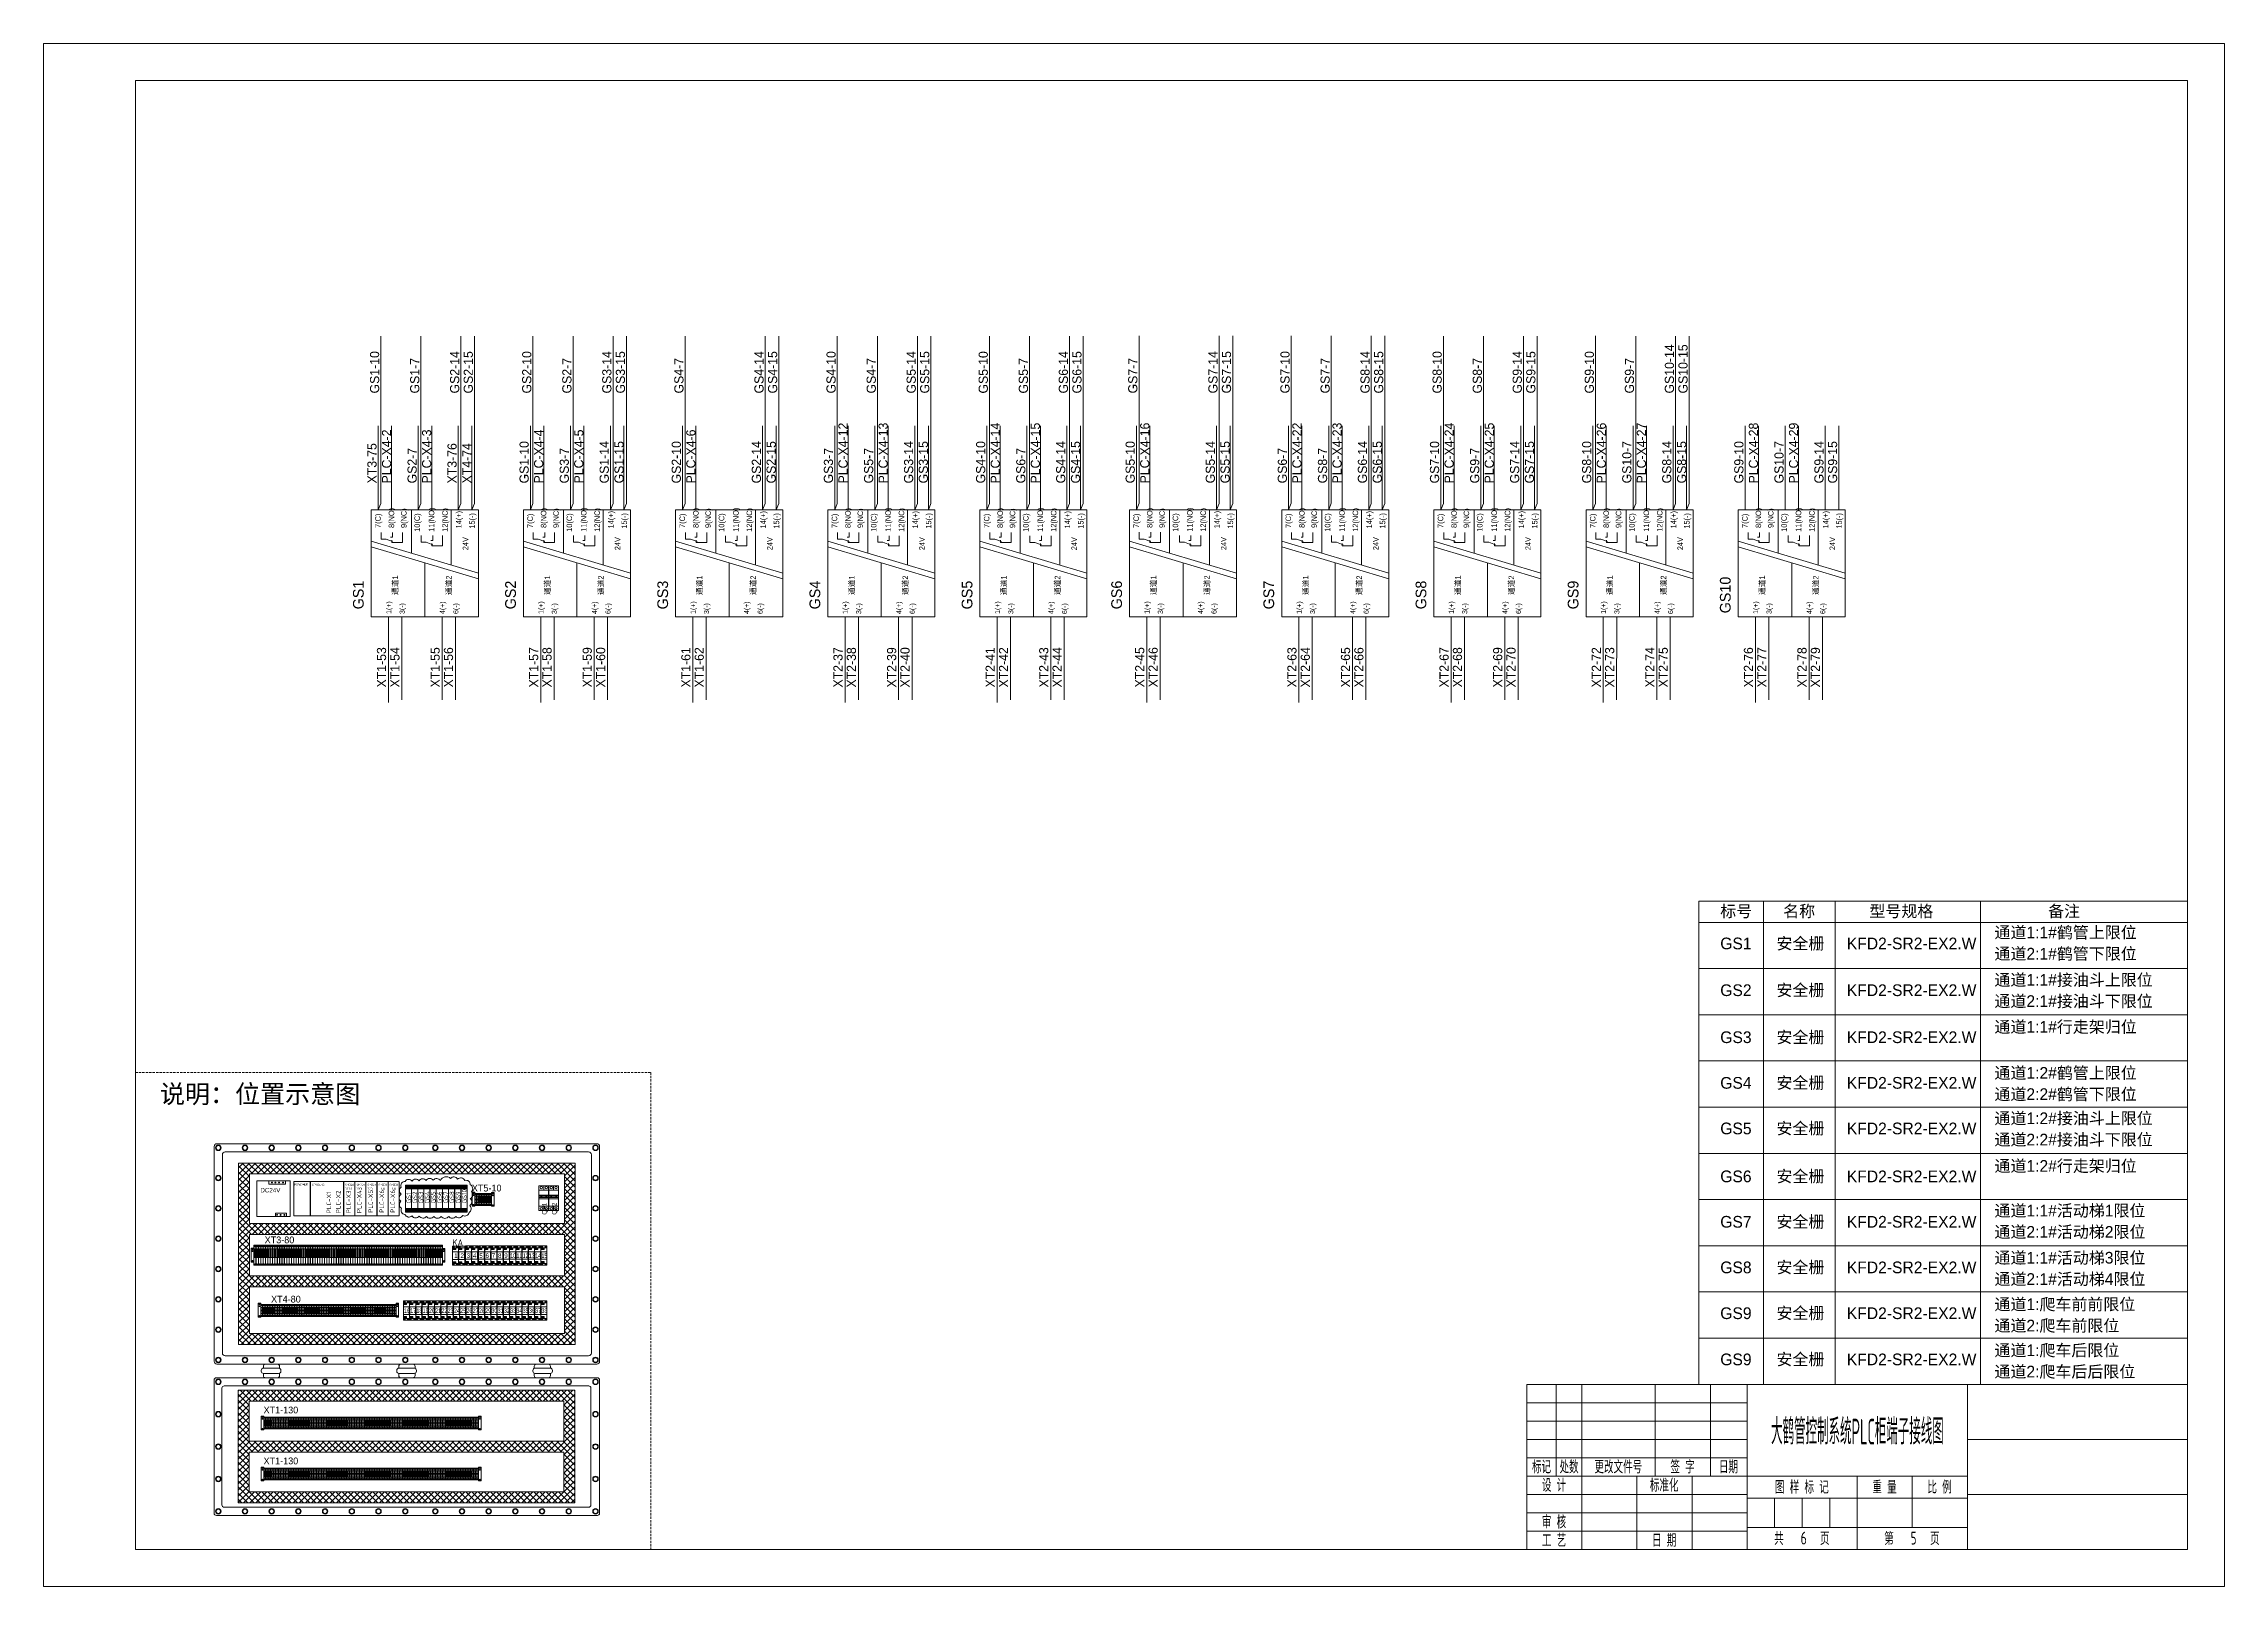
# Model space of a CAD drawing. Header units: millimetres. Extents: x 32626 to 72822, y 60047 to 123188.
# Drawn here: x 38301 to 43053, y 64401 to 67761 of the extents above; entities that cross this region are included whole.
import ezdxf
from ezdxf.enums import TextEntityAlignment as Align

# ---------------------------------------------------------------- set-up
doc = ezdxf.new("R2010")
doc.units = ezdxf.units.MM
doc.header["$LTSCALE"] = 10
doc.linetypes.add('DASHED', pattern=[0.75, 0.5, -0.25])
doc.layers.get('0').update_dxf_attribs({"lineweight": 18})
for name, color, linetype, lineweight in [('1轮廓实线层', 7, 'Continuous', 18), ('2细线层', 4, 'Continuous', 18), ('6文字层', 3, 'Continuous', 18), ('图框层', 7, 'Continuous', 18)]:
    doc.layers.add(name, color=color, linetype=linetype, lineweight=lineweight)
doc.styles.add('FS', font='')
doc.styles.get("Standard").update_dxf_attribs({"font": 'isocp.shx', "width": 0.707, "bigfont": 'hztxt.shx'})
doc.styles.add('样式 1', font='SIMYOU.TTF', dxfattribs={"width": 0.75})
doc.styles.get('FS').set_extended_font_data('宋体')
pattern_1 = [(45, (7301.284, -2091.581), (-6.7351921, 6.7351921), []), (135, (7301.284, -2091.581), (-6.7351921, -6.7351921), [])]

msp = doc.modelspace()

# ---------------------------------------------------------------- hatches: boundary and pattern name
at = {"layer": '1轮廓实线层'}
h = msp.add_hatch(dxfattribs=at)
h.set_pattern_fill('ANSI37', color=256, scale=3, style=0)
h.set_pattern_definition(pattern_1)
h.paths.add_polyline_path([(38725.5, 64927.1), (38725.5, 65322.2), (39459, 65322.2), (39459, 64927.1)])
h.paths.add_polyline_path([(38748.9, 65298.8), (39435.6, 65298.8), (39435.6, 65190.8), (38748.9, 65190.8)], flags=16)
h.paths.add_polyline_path([(38748.9, 65166.8), (39435.6, 65166.8), (39435.6, 65076.8), (38748.9, 65076.8)], flags=16)
h.paths.add_polyline_path([(38748.9, 65052.8), (39435.6, 65052.8), (39435.6, 64951.1), (38748.9, 64951.1)], flags=16)
h = msp.add_hatch(dxfattribs=at)
h.set_pattern_fill('ANSI37', color=256, scale=3, style=0)
h.set_pattern_definition(pattern_1)
h.paths.add_polyline_path([(39458.4, 64582.1), (39458.4, 64828), (38724.3, 64828), (38724.3, 64582.1)])
h.paths.add_polyline_path([(39434.4, 64606.1), (39434.4, 64693), (38748.3, 64693), (38748.3, 64606.1)], flags=16)
h.paths.add_polyline_path([(39434.4, 64717), (39434.4, 64804), (38748.3, 64804), (38748.3, 64717)], flags=16)

# ---------------------------------------------------------------- linework, layer by layer
for p, q in [((39035.3, 67123.7), (39035.3, 66759.3)), ((39122.8, 67123.7), (39122.8, 66759.3)), ((39209.9, 67123.7), (39209.9, 66759.3)), ((39239.5, 67123.7), (39239.5, 66759.3)), ((39366.9, 67123.7), (39366.9, 66759.3)), ((39366.9, 67123.7), (39366.9, 66759.3)), ((39454.4, 67123.7), (39454.4, 66759.3)), ((39541.5, 67123.7), (39541.5, 66759.3)), ((39571, 67123.7), (39571, 66759.3)), ((39698.5, 67123.7), (39698.5, 66759.3)), ((39698.5, 67123.7), (39698.5, 66759.3)), ((39873, 67123.7), (39873, 66759.2)), ((39902.6, 67123.7), (39902.6, 66759.2)), ((40030.1, 67123.7), (40030.1, 66759.2)), ((40030.1, 67123.7), (40030.1, 66759.2)), ((40117.6, 67123.7), (40117.6, 66759.2)), ((40204.6, 67123.7), (40204.6, 66759.3)), ((40234.2, 67123.7), (40234.2, 66759.3)), ((40361.7, 67123.7), (40361.7, 66759.2)), ((40361.7, 67123.6), (40361.7, 66759.2)), ((40449.1, 67123.6), (40449.1, 66759.2)), ((40536.2, 67123.7), (40536.2, 66759.3)), ((40565.8, 67123.7), (40565.8, 66759.3)), ((40687.6, 67123.8), (40687.6, 66759.4)), ((40687.6, 67123.8), (40687.6, 66759.4)), ((40862.1, 67123.8), (40862.1, 66759.3)), ((40891.7, 67123.8), (40891.7, 66759.3)), ((41019.2, 67123.8), (41019.2, 66759.4)), ((41019.2, 67123.8), (41019.2, 66759.3)), ((41106.6, 67123.8), (41106.6, 66759.3)), ((41193.7, 67123.8), (41193.7, 66759.3)), ((41223.3, 67123.8), (41223.3, 66759.3)), ((41350.7, 67123.7), (41350.7, 66759.3)), ((41350.7, 67123.7), (41350.7, 66759.3)), ((41438.2, 67123.7), (41438.2, 66759.3)), ((41525.3, 67123.7), (41525.3, 66759.3)), ((41554.9, 67123.7), (41554.9, 66759.3)), ((41682.3, 67123.8), (41682.3, 66759.3)), ((41682.3, 67123.7), (41682.3, 66759.3)), ((41769.8, 67123.7), (41769.8, 66759.3)), ((41856.9, 67123.7), (41856.9, 66759.3)), ((41886.4, 67123.7), (41886.4, 66759.3)), ((39029.6, 66745.3), (39029.6, 66927.8)), ((39058.8, 66745.3), (39058.8, 66927.8)), ((39117.1, 66745.3), (39117.1, 66927.8)), ((39146.3, 66745.3), (39146.3, 66927.8)), ((39204.2, 66745.3), (39204.2, 66927.8)), ((39233.7, 66745.3), (39233.7, 66927.8)), ((39361.2, 66745.3), (39361.2, 66927.8)), ((39390.4, 66745.3), (39390.4, 66927.8)), ((39448.7, 66745.3), (39448.7, 66927.8)), ((39477.8, 66745.3), (39477.8, 66927.8)), ((39535.7, 66745.3), (39535.8, 66927.8)), ((39565.3, 66745.3), (39565.3, 66927.8)), ((39692.8, 66745.3), (39692.8, 66927.8)), ((39721.9, 66745.2), (39721.9, 66927.8)), ((39867.3, 66745.2), (39867.3, 66927.8)), ((39896.9, 66745.2), (39896.9, 66927.8)), ((40024.4, 66745.2), (40024.4, 66927.8)), ((40053.5, 66745.2), (40053.5, 66927.8)), ((40111.8, 66745.2), (40111.9, 66927.8)), ((40141, 66745.2), (40141, 66927.8)), ((40198.9, 66745.3), (40198.9, 66927.8)), ((40228.5, 66745.3), (40228.5, 66927.8)), ((40355.9, 66745.2), (40356, 66927.8)), ((40385.1, 66745.2), (40385.1, 66927.8)), ((40443.4, 66745.2), (40443.4, 66927.8)), ((40472.6, 66745.2), (40472.6, 66927.8)), ((40530.5, 66745.3), (40530.5, 66927.8)), ((40560.1, 66745.3), (40560.1, 66927.8)), ((40681.9, 66745.4), (40681.9, 66927.9)), ((40711, 66745.4), (40711, 66927.9)), ((40856.4, 66745.4), (40856.4, 66927.9)), ((40886, 66745.3), (40886, 66927.9)), ((41013.4, 66745.4), (41013.5, 66927.9)), ((41042.6, 66745.3), (41042.6, 66927.9)), ((41100.9, 66745.4), (41100.9, 66927.9)), ((41130.1, 66745.3), (41130.1, 66927.9)), ((41188, 66745.3), (41188, 66927.9)), ((41217.6, 66745.3), (41217.6, 66927.9)), ((41345, 66745.3), (41345, 66927.8)), ((41374.2, 66745.3), (41374.2, 66927.9)), ((41432.5, 66745.3), (41432.5, 66927.8)), ((41461.7, 66745.3), (41461.7, 66927.9)), ((41519.6, 66745.3), (41519.6, 66927.9)), ((41549.1, 66745.3), (41549.2, 66927.9)), ((41676.6, 66745.3), (41676.6, 66927.9)), ((41705.8, 66745.3), (41705.8, 66927.9)), ((41764.1, 66745.3), (41764.1, 66927.9)), ((41793.2, 66745.3), (41793.3, 66927.8)), ((41851.2, 66745.3), (41851.2, 66927.8)), ((41880.7, 66745.3), (41880.7, 66927.8)), ((42008.2, 66745.3), (42008.2, 66927.9)), ((42037.4, 66745.3), (42037.4, 66927.8)), ((42095.7, 66745.3), (42095.7, 66927.8)), ((42124.8, 66745.3), (42124.8, 66927.8)), ((42182.7, 66745.3), (42182.7, 66927.8)), ((42212.3, 66745.3), (42212.3, 66927.8)), ((39014.6, 66745.3), (39014.6, 66512)), ((39014.6, 66745.3), (39247.9, 66745.3)), ((39035.3, 66759.3), (39029.6, 66745.3)), ((39102.1, 66650.9), (39102.1, 66745.3)), ((39122.8, 66759.3), (39117.1, 66745.3)), ((39188.6, 66625.1), (39188.6, 66745.3)), ((39209.9, 66759.3), (39204.2, 66745.3)), ((39239.5, 66759.3), (39233.7, 66745.3)), ((39247.9, 66745.3), (39247.9, 66512)), ((39346.2, 66745.3), (39346.2, 66512)), ((39346.2, 66745.3), (39579.5, 66745.3)), ((39366.9, 66759.3), (39361.2, 66745.3)), ((39433.6, 66650.9), (39433.7, 66745.3)), ((39454.4, 66759.3), (39448.7, 66745.3)), ((39520.2, 66625.1), (39520.2, 66745.3)), ((39541.5, 66759.3), (39535.7, 66745.3)), ((39571, 66759.3), (39565.3, 66745.3)), ((39579.5, 66745.3), (39579.5, 66512)), ((39677.8, 66745.2), (39677.8, 66512)), ((39677.8, 66745.2), (39911.1, 66745.2)), ((39698.5, 66759.3), (39692.8, 66745.3)), ((39765.2, 66650.8), (39765.2, 66745.2)), ((39851.7, 66625.1), (39851.7, 66745.2)), ((39873, 66759.2), (39867.3, 66745.2)), ((39902.6, 66759.2), (39896.9, 66745.2)), ((39911.1, 66745.2), (39911.1, 66512)), ((40009.4, 66745.2), (40009.4, 66512)), ((40009.4, 66745.2), (40242.6, 66745.2)), ((40030.1, 66759.2), (40024.4, 66745.2)), ((40096.8, 66650.8), (40096.8, 66745.2)), ((40117.6, 66759.2), (40111.8, 66745.2)), ((40183.3, 66625.1), (40183.3, 66745.2)), ((40204.6, 66759.3), (40198.9, 66745.3)), ((40234.2, 66759.3), (40228.5, 66745.3)), ((40242.6, 66745.2), (40242.6, 66511.9)), ((40341, 66745.2), (40340.9, 66511.9)), ((40341, 66745.2), (40574.2, 66745.2)), ((40361.7, 66759.2), (40355.9, 66745.2)), ((40428.4, 66650.8), (40428.4, 66745.2)), ((40449.1, 66759.2), (40443.4, 66745.2)), ((40514.9, 66625.1), (40514.9, 66745.2)), ((40536.2, 66759.3), (40530.5, 66745.3)), ((40565.8, 66759.3), (40560.1, 66745.3)), ((40574.2, 66745.2), (40574.2, 66511.9)), ((40666.9, 66745.4), (40666.9, 66512.1)), ((40666.9, 66745.4), (40900.1, 66745.3)), ((40687.6, 66759.4), (40681.9, 66745.4)), ((40754.3, 66650.9), (40754.3, 66745.4)), ((40840.8, 66625.2), (40840.8, 66745.4)), ((40862.1, 66759.3), (40856.4, 66745.3)), ((40891.7, 66759.3), (40886, 66745.3)), ((40900.1, 66745.3), (40900.1, 66512.1)), ((40998.4, 66745.3), (40998.4, 66512.1)), ((40998.4, 66745.3), (41231.7, 66745.3)), ((41019.2, 66759.4), (41013.4, 66745.4)), ((41085.9, 66650.9), (41085.9, 66745.3)), ((41106.6, 66759.4), (41100.9, 66745.4)), ((41172.4, 66625.2), (41172.4, 66745.3)), ((41193.7, 66759.3), (41188, 66745.3)), ((41223.3, 66759.3), (41217.6, 66745.3)), ((41231.7, 66745.3), (41231.7, 66512.1)), ((41330, 66745.3), (41330, 66512)), ((41330, 66745.3), (41563.3, 66745.3)), ((41350.7, 66759.3), (41345, 66745.3)), ((41417.5, 66650.9), (41417.5, 66745.3)), ((41438.2, 66759.3), (41432.5, 66745.3)), ((41504, 66625.2), (41504, 66745.3)), ((41525.3, 66759.3), (41519.6, 66745.3)), ((41554.9, 66759.3), (41549.2, 66745.3)), ((41563.3, 66745.3), (41563.3, 66512)), ((41661.6, 66745.3), (41661.6, 66512)), ((41661.6, 66745.3), (41894.9, 66745.3)), ((41682.3, 66759.3), (41676.6, 66745.3)), ((41749.1, 66650.9), (41749.1, 66745.3)), ((41769.8, 66759.3), (41764.1, 66745.3)), ((41835.6, 66625.2), (41835.6, 66745.3)), ((41856.9, 66759.3), (41851.2, 66745.3)), ((41886.4, 66759.3), (41880.7, 66745.3)), ((41894.9, 66745.3), (41894.9, 66512)), ((41993.2, 66745.3), (41993.2, 66512)), ((41993.2, 66745.3), (42226.5, 66745.3)), ((42080.6, 66650.9), (42080.6, 66745.3)), ((42167.2, 66625.1), (42167.2, 66745.3)), ((42226.5, 66745.3), (42226.5, 66512)), ((39014.6, 66676.9), (39247.9, 66607.5)), ((39036, 66696.1), (39036, 66681.5)), ((39036, 66681.5), (39046.9, 66681.5)), ((39046.9, 66681.5), (39061.2, 66676)), ((39056.7, 66685.5), (39060.9, 66685.5)), ((39059.2, 66673.8), (39059.2, 66679.1)), ((39082.4, 66673.8), (39059.2, 66673.8)), ((39060.9, 66685.5), (39060.9, 66696.1)), ((39082.4, 66673.8), (39073.3, 66673.8)), ((39082.4, 66696.1), (39082.4, 66673.8)), ((39123.5, 66689), (39123.5, 66674.4)), ((39123.5, 66674.4), (39134.4, 66674.4)), ((39134.4, 66674.4), (39148.7, 66668.9)), ((39144.2, 66678.4), (39148.4, 66678.4)), ((39146.7, 66666.7), (39146.7, 66672)), ((39148.4, 66678.4), (39148.4, 66689)), ((39169.9, 66689), (39169.9, 66666.7)), ((39169.9, 66689), (39169.9, 66666.7)), ((39346.2, 66676.9), (39579.5, 66607.5)), ((39367.6, 66696.1), (39367.6, 66681.5)), ((39367.6, 66681.5), (39378.5, 66681.5)), ((39378.5, 66681.5), (39392.8, 66676)), ((39388.3, 66685.5), (39392.5, 66685.5)), ((39390.8, 66673.8), (39390.8, 66679.1)), ((39414, 66673.8), (39390.8, 66673.8)), ((39392.5, 66685.5), (39392.5, 66696.1)), ((39414, 66673.8), (39404.9, 66673.8)), ((39414, 66696.1), (39414, 66673.8)), ((39455, 66689), (39455, 66674.4)), ((39455, 66674.4), (39465.9, 66674.4)), ((39465.9, 66674.4), (39480.3, 66668.9)), ((39475.8, 66678.4), (39480, 66678.4)), ((39478.3, 66666.7), (39478.3, 66672)), ((39480, 66678.4), (39480, 66689)), ((39501.5, 66689), (39501.5, 66666.7)), ((39501.5, 66689), (39501.5, 66666.7)), ((39677.8, 66676.9), (39911.1, 66607.5)), ((39699.1, 66696), (39699.1, 66681.5)), ((39699.1, 66681.5), (39710, 66681.5)), ((39710, 66681.5), (39724.4, 66676)), ((39719.9, 66685.4), (39724.1, 66685.4)), ((39722.4, 66673.8), (39722.4, 66679.1)), ((39745.6, 66673.8), (39722.4, 66673.8)), ((39724.1, 66685.4), (39724.1, 66696)), ((39745.6, 66673.8), (39736.5, 66673.8)), ((39745.6, 66696), (39745.6, 66673.8)), ((39786.6, 66688.9), (39786.6, 66674.4)), ((39786.6, 66674.4), (39797.5, 66674.4)), ((39797.5, 66674.4), (39811.9, 66668.9)), ((39807.4, 66678.3), (39811.6, 66678.3)), ((39809.9, 66666.7), (39809.9, 66672)), ((39811.6, 66678.3), (39811.6, 66688.9)), ((39833.1, 66688.9), (39833.1, 66666.7)), ((39833.1, 66688.9), (39833.1, 66666.7)), ((40009.4, 66676.8), (40242.6, 66607.4)), ((40030.7, 66696), (40030.7, 66681.5)), ((40030.7, 66681.5), (40041.6, 66681.5)), ((40041.6, 66681.5), (40056, 66675.9)), ((40051.5, 66685.4), (40055.7, 66685.4)), ((40054, 66673.7), (40054, 66679)), ((40077.2, 66673.7), (40054, 66673.7)), ((40055.7, 66685.4), (40055.7, 66696)), ((40077.2, 66673.7), (40068.1, 66673.7)), ((40077.2, 66696), (40077.2, 66673.7)), ((40118.2, 66688.9), (40118.2, 66674.4)), ((40118.2, 66674.4), (40129.1, 66674.4)), ((40129.1, 66674.4), (40143.5, 66668.8)), ((40139, 66678.3), (40143.2, 66678.3)), ((40141.4, 66666.6), (40141.4, 66671.9)), ((40143.2, 66678.3), (40143.2, 66688.9)), ((40164.7, 66688.9), (40164.7, 66666.6)), ((40164.7, 66688.9), (40164.7, 66666.6)), ((40340.9, 66676.8), (40574.2, 66607.4)), ((40362.3, 66696), (40362.3, 66681.4)), ((40362.3, 66681.4), (40373.2, 66681.4)), ((40373.2, 66681.4), (40387.6, 66675.9)), ((40383.1, 66685.4), (40387.3, 66685.4)), ((40385.5, 66673.7), (40385.5, 66679)), ((40408.8, 66673.7), (40385.5, 66673.7)), ((40387.3, 66685.4), (40387.3, 66696)), ((40408.8, 66673.7), (40399.6, 66673.7)), ((40408.8, 66696), (40408.8, 66673.7)), ((40449.8, 66688.9), (40449.8, 66674.3)), ((40449.8, 66674.3), (40460.7, 66674.3)), ((40460.7, 66674.3), (40475.1, 66668.8)), ((40470.5, 66678.3), (40474.8, 66678.3)), ((40473, 66666.6), (40473, 66671.9)), ((40474.8, 66678.3), (40474.8, 66688.9)), ((40496.2, 66688.9), (40496.2, 66666.6)), ((40496.2, 66688.9), (40496.2, 66666.6)), ((40666.9, 66677), (40900.1, 66607.6)), ((40688.2, 66696.2), (40688.2, 66681.6)), ((40688.2, 66681.6), (40699.1, 66681.6)), ((40699.1, 66681.6), (40713.5, 66676.1)), ((40709, 66685.6), (40713.2, 66685.6)), ((40711.4, 66673.9), (40711.4, 66679.2)), ((40734.7, 66673.9), (40711.4, 66673.9)), ((40713.2, 66685.6), (40713.2, 66696.2)), ((40734.7, 66673.9), (40725.6, 66673.9)), ((40734.7, 66696.2), (40734.7, 66673.9)), ((40775.7, 66689.1), (40775.7, 66674.5)), ((40775.7, 66674.5), (40786.6, 66674.5)), ((40786.6, 66674.5), (40801, 66669)), ((40796.4, 66678.5), (40800.7, 66678.5)), ((40798.9, 66666.8), (40798.9, 66672.1)), ((40800.7, 66678.5), (40800.7, 66689.1)), ((40822.2, 66689.1), (40822.2, 66666.8)), ((40822.2, 66689.1), (40822.2, 66666.8)), ((40998.4, 66676.9), (41231.7, 66607.5)), ((41019.8, 66696.1), (41019.8, 66681.6)), ((41019.8, 66681.6), (41030.7, 66681.6)), ((41030.7, 66681.6), (41045.1, 66676.1)), ((41040.6, 66685.5), (41044.8, 66685.5)), ((41043, 66673.8), (41043, 66679.2)), ((41066.3, 66673.8), (41043, 66673.8)), ((41044.8, 66685.5), (41044.8, 66696.1)), ((41066.3, 66673.8), (41057.1, 66673.8)), ((41066.3, 66696.1), (41066.3, 66673.8)), ((41107.3, 66689), (41107.3, 66674.5)), ((41107.3, 66674.5), (41118.2, 66674.5)), ((41118.2, 66674.5), (41132.6, 66668.9)), ((41128, 66678.4), (41132.3, 66678.4)), ((41130.5, 66666.7), (41130.5, 66672.1)), ((41132.3, 66678.4), (41132.3, 66689)), ((41153.7, 66689), (41153.7, 66666.7)), ((41153.7, 66689), (41153.7, 66666.7)), ((41330, 66676.9), (41563.3, 66607.5)), ((41351.4, 66696.1), (41351.4, 66681.6)), ((41351.4, 66681.6), (41362.3, 66681.6)), ((41362.3, 66681.6), (41376.7, 66676)), ((41372.1, 66685.5), (41376.4, 66685.5)), ((41374.6, 66673.8), (41374.6, 66679.1)), ((41397.8, 66673.8), (41374.6, 66673.8)), ((41376.4, 66685.5), (41376.4, 66696.1)), ((41397.8, 66673.8), (41388.7, 66673.8)), ((41397.8, 66696.1), (41397.8, 66673.8)), ((41438.9, 66689), (41438.9, 66674.5)), ((41438.9, 66674.5), (41449.8, 66674.5)), ((41449.8, 66674.5), (41464.1, 66668.9)), ((41459.6, 66678.4), (41463.8, 66678.4)), ((41462.1, 66666.7), (41462.1, 66672)), ((41463.8, 66678.4), (41463.8, 66689)), ((41485.3, 66689), (41485.3, 66666.7)), ((41485.3, 66689), (41485.3, 66666.7)), ((41661.6, 66676.9), (41894.9, 66607.5)), ((41683, 66696.1), (41683, 66681.5)), ((41683, 66681.5), (41693.9, 66681.5)), ((41693.9, 66681.5), (41708.2, 66676)), ((41703.7, 66685.5), (41707.9, 66685.5)), ((41706.2, 66673.8), (41706.2, 66679.1)), ((41729.4, 66673.8), (41706.2, 66673.8)), ((41707.9, 66685.5), (41707.9, 66696.1)), ((41729.4, 66673.8), (41720.3, 66673.8)), ((41729.4, 66696.1), (41729.4, 66673.8)), ((41770.5, 66689), (41770.5, 66674.4)), ((41770.5, 66674.4), (41781.4, 66674.4)), ((41781.4, 66674.4), (41795.7, 66668.9)), ((41791.2, 66678.4), (41795.4, 66678.4)), ((41793.7, 66666.7), (41793.7, 66672)), ((41795.4, 66678.4), (41795.4, 66689)), ((41816.9, 66689), (41816.9, 66666.7)), ((41816.9, 66689), (41816.9, 66666.7)), ((41993.2, 66676.9), (42226.5, 66607.5)), ((42014.6, 66696.1), (42014.6, 66681.5)), ((42014.6, 66681.5), (42025.5, 66681.5)), ((42025.5, 66681.5), (42039.8, 66676)), ((42035.3, 66685.5), (42039.5, 66685.5)), ((42037.8, 66673.8), (42037.8, 66679.1)), ((42061, 66673.8), (42037.8, 66673.8)), ((42039.5, 66685.5), (42039.5, 66696.1)), ((42061, 66673.8), (42051.9, 66673.8)), ((42061, 66696.1), (42061, 66673.8)), ((42102, 66689), (42102, 66674.4)), ((42102, 66674.4), (42112.9, 66674.4)), ((42112.9, 66674.4), (42127.3, 66668.9)), ((42122.8, 66678.4), (42127, 66678.4)), ((42125.3, 66666.7), (42125.3, 66672)), ((42127, 66678.4), (42127, 66689)), ((42148.5, 66689), (42148.5, 66666.7)), ((42148.5, 66689), (42148.5, 66666.7)), ((39014.6, 66664.5), (39247.9, 66595.1)), ((39131.2, 66512), (39131.3, 66629.8)), ((39169.9, 66666.7), (39146.7, 66666.7)), ((39169.9, 66666.7), (39160.8, 66666.7)), ((39346.2, 66664.5), (39579.5, 66595.1)), ((39462.8, 66512), (39462.8, 66629.8)), ((39501.5, 66666.7), (39478.3, 66666.7)), ((39501.5, 66666.7), (39492.4, 66666.7)), ((39677.8, 66664.5), (39911.1, 66595.1)), ((39794.4, 66512), (39794.4, 66629.8)), ((39833.1, 66666.7), (39809.9, 66666.7)), ((39833.1, 66666.7), (39824, 66666.7)), ((40009.4, 66664.5), (40242.6, 66595.1)), ((40126, 66511.9), (40126, 66629.8)), ((40164.7, 66666.6), (40141.4, 66666.6)), ((40164.7, 66666.6), (40155.5, 66666.6)), ((40340.9, 66664.5), (40574.2, 66595.1)), ((40457.6, 66511.9), (40457.6, 66629.8)), ((40496.2, 66666.6), (40473, 66666.6)), ((40496.2, 66666.6), (40487.1, 66666.6)), ((40666.9, 66664.6), (40900.1, 66595.2)), ((40783.5, 66512.1), (40783.5, 66629.9)), ((40822.2, 66666.8), (40798.9, 66666.8)), ((40822.2, 66666.8), (40813, 66666.8)), ((40998.4, 66664.6), (41231.7, 66595.2)), ((41115.1, 66512.1), (41115.1, 66629.9)), ((41153.7, 66666.7), (41130.5, 66666.7)), ((41153.7, 66666.7), (41144.6, 66666.7)), ((41330, 66664.6), (41563.3, 66595.2)), ((41446.7, 66512), (41446.7, 66629.9)), ((41485.3, 66666.7), (41462.1, 66666.7)), ((41485.3, 66666.7), (41476.2, 66666.7)), ((41661.6, 66664.6), (41894.9, 66595.1)), ((41778.2, 66512), (41778.2, 66629.8)), ((41816.9, 66666.7), (41793.7, 66666.7)), ((41816.9, 66666.7), (41807.8, 66666.7)), ((41993.2, 66664.5), (42226.5, 66595.1)), ((42109.8, 66512), (42109.8, 66629.8)), ((42148.5, 66666.7), (42125.3, 66666.7)), ((42148.5, 66666.7), (42139.4, 66666.7)), ((39014.6, 66512), (39247.9, 66512)), ((39052.2, 66512), (39052.2, 66325.8)), ((39081.4, 66512), (39081.3, 66331.5)), ((39169, 66512), (39168.9, 66331.5)), ((39198.1, 66512), (39198.1, 66331.5)), ((39346.2, 66512), (39579.5, 66512)), ((39383.8, 66512), (39383.8, 66325.8)), ((39412.9, 66512), (39412.9, 66331.5)), ((39500.5, 66512), (39500.5, 66331.5)), ((39529.7, 66512), (39529.7, 66331.5)), ((39677.8, 66512), (39911.1, 66512)), ((39715.4, 66512), (39715.4, 66325.7)), ((39744.5, 66512), (39744.5, 66331.5)), ((40009.4, 66512), (40242.6, 66511.9)), ((40046.9, 66512), (40046.9, 66325.7)), ((40076.1, 66511.9), (40076.1, 66331.5)), ((40163.7, 66511.9), (40163.7, 66331.5)), ((40192.9, 66511.9), (40192.9, 66331.5)), ((40340.9, 66511.9), (40574.2, 66511.9)), ((40378.5, 66511.9), (40378.5, 66325.7)), ((40407.7, 66511.9), (40407.7, 66331.5)), ((40495.3, 66511.9), (40495.3, 66331.5)), ((40524.5, 66511.9), (40524.4, 66331.5)), ((40666.9, 66512.1), (40900.1, 66512.1)), ((40704.4, 66512.1), (40704.4, 66325.8)), ((40733.6, 66512.1), (40733.6, 66331.6)), ((40998.4, 66512.1), (41231.7, 66512.1)), ((41036, 66512.1), (41036, 66325.8)), ((41065.2, 66512.1), (41065.2, 66331.6)), ((41152.8, 66512.1), (41152.8, 66331.6)), ((41181.9, 66512.1), (41181.9, 66331.6)), ((41330, 66512), (41563.3, 66512)), ((41367.6, 66512), (41367.6, 66325.8)), ((41396.8, 66512), (41396.8, 66331.6)), ((41484.4, 66512), (41484.4, 66331.6)), ((41513.5, 66512), (41513.5, 66331.6)), ((41661.6, 66512), (41894.9, 66512)), ((41699.2, 66512), (41699.2, 66325.8)), ((41728.4, 66512), (41728.3, 66331.6)), ((41816, 66512), (41815.9, 66331.6)), ((41845.1, 66512), (41845.1, 66331.6)), ((41993.2, 66512), (42226.5, 66512)), ((42030.8, 66512), (42030.8, 66325.8)), ((42059.9, 66512), (42059.9, 66331.6)), ((42147.5, 66512), (42147.5, 66331.6)), ((42176.7, 66512), (42176.7, 66331.5)), ((41907.5, 65893), (42972.6, 65893)), ((41907.5, 65893), (41907.5, 64840.5)), ((42048.6, 65893), (42048.6, 64840.5)), ((42204.7, 65893), (42204.7, 64840.5)), ((42521, 65893), (42521, 64840.5)), ((42972.6, 65893), (42972.6, 64840.5)), ((41907.5, 65846.7), (42972.6, 65846.7)), ((41907.5, 65746.1), (42972.6, 65746.1)), ((41907.5, 65645.5), (42972.6, 65645.5)), ((41907.5, 65544.8), (42972.6, 65544.8)), ((41907.5, 65444.2), (42972.6, 65444.2)), ((38678.2, 65364.7), (39506.2, 65364.7)), ((38696.2, 65346.7), (39488.2, 65346.7)), ((41907.5, 65343.6), (42972.6, 65343.6)), ((38725.5, 65322.2), (39459, 65322.2)), ((38725.5, 64927.1), (38725.5, 65322.2)), ((38748.9, 65298.8), (39435.6, 65298.8)), ((38748.9, 65190.8), (38748.9, 65298.8)), ((39435.6, 65190.8), (39435.6, 65298.8)), ((39459, 64927.1), (39459, 65322.2)), ((38748.9, 65282.3), (38748.9, 65207.3)), ((38748.9, 65282.3), (38748.9, 65207.3)), ((38838, 65283.8), (38765.4, 65283.8)), ((38765.4, 65283.8), (38765.4, 65205.8)), ((38797.5, 65279.6), (38798.9, 65281)), ((38797.6, 65279.5), (38799, 65280.9)), ((38804.9, 65279.5), (38806.3, 65280.9)), ((38805, 65279.4), (38806.4, 65280.8)), ((38812.9, 65279.5), (38814.3, 65280.9)), ((38813, 65279.4), (38814.4, 65280.7)), ((38821.6, 65279.4), (38823, 65280.8)), ((38821.7, 65279.3), (38823.1, 65280.7)), ((38838, 65205.8), (38838, 65283.8)), ((38845.7, 65282.3), (38845.7, 65207.3)), ((38845.7, 65282.3), (38881.7, 65282.3)), ((38881.7, 65282.3), (38857.7, 65282.3)), ((38881.7, 65207.3), (38881.7, 65282.3)), ((38954, 65282.3), (38882, 65282.3)), ((38882, 65282.3), (38882, 65207.3)), ((38954, 65207.3), (38954, 65282.3)), ((38978.5, 65282.3), (38954.5, 65282.3)), ((38954.5, 65282.3), (38954.5, 65207.3)), ((38978.5, 65207.3), (38978.5, 65282.3)), ((39002.8, 65282.3), (38978.8, 65282.3)), ((38978.8, 65282.3), (38978.8, 65207.3)), ((39002.8, 65207.3), (39002.8, 65282.3)), ((39027, 65282.3), (39003, 65282.3)), ((39003, 65282.3), (39003, 65207.3)), ((39027, 65282.3), (39027, 65207.3)), ((39027.2, 65207.3), (39027.2, 65282.3)), ((39051.2, 65282.3), (39027.2, 65282.3)), ((39051.2, 65207.3), (39051.2, 65282.3)), ((39051.2, 65207.3), (39051.2, 65282.3)), ((39075.2, 65282.3), (39051.2, 65282.3)), ((39075.2, 65207.3), (39075.2, 65282.3)), ((39380, 65273), (39390.5, 65273)), ((39380, 65219), (39380, 65273)), ((39380, 65263.3), (39401, 65263.3)), ((39380, 65247.2), (39401, 65247.2)), ((39380.6, 65252.9), (39400.5, 65252.9)), ((39380.6, 65252.9), (39380.6, 65250.5)), ((39380.6, 65250.5), (39400.5, 65250.5)), ((39384.1, 65247.2), (39384.1, 65250.5)), ((39385.9, 65247.2), (39385.9, 65250.5)), ((39390.5, 65273), (39401, 65273)), ((39390.5, 65273), (39390.5, 65263.3)), ((39395.1, 65247.2), (39395.1, 65250.5)), ((39396.9, 65247.2), (39396.9, 65250.5)), ((39400.5, 65252.9), (39400.5, 65250.5)), ((39401, 65273), (39401, 65219)), ((39401.5, 65273), (39412, 65273)), ((39401.5, 65219), (39401.5, 65273)), ((39401.5, 65263.3), (39422.5, 65263.3)), ((39401.5, 65247.2), (39422.5, 65247.2)), ((39402, 65252.9), (39421.9, 65252.9)), ((39402, 65252.9), (39402, 65250.5)), ((39402, 65250.5), (39421.9, 65250.5)), ((39405.6, 65247.2), (39405.6, 65250.5)), ((39407.4, 65247.2), (39407.4, 65250.5)), ((39412, 65273), (39422.5, 65273)), ((39412, 65273), (39412, 65263.3)), ((39416.6, 65247.2), (39416.6, 65250.5)), ((39418.4, 65247.2), (39418.4, 65250.5)), ((39421.9, 65252.9), (39421.9, 65250.5)), ((39422.5, 65273), (39422.5, 65219)), ((38765.4, 65205.8), (38838, 65205.8)), ((38808.6, 65208.9), (38810, 65210.3)), ((38808.7, 65208.8), (38810.1, 65210.2)), ((38816.3, 65208.9), (38817.7, 65210.3)), ((38816.4, 65208.8), (38817.8, 65210.1)), ((38824.6, 65208.8), (38826, 65210.2)), ((38824.7, 65208.7), (38826.1, 65210.1)), ((38845.7, 65207.3), (38881.7, 65207.3)), ((38857.7, 65207.3), (38881.7, 65207.3)), ((38882, 65207.3), (38954, 65207.3)), ((38954.5, 65207.3), (38978.5, 65207.3)), ((38978.8, 65207.3), (39002.8, 65207.3)), ((39003, 65207.3), (39027, 65207.3)), ((39027.2, 65207.3), (39051.2, 65207.3)), ((39051.2, 65207.3), (39075.2, 65207.3)), ((39380, 65244.8), (39401, 65244.8)), ((39380, 65228.7), (39401, 65228.7)), ((39390.5, 65219), (39380, 65219)), ((39390.5, 65228.7), (39390.5, 65219)), ((39401, 65219), (39390.5, 65219)), ((39401.5, 65244.8), (39422.5, 65244.8)), ((39401.5, 65228.7), (39422.5, 65228.7)), ((39412, 65219), (39401.5, 65219)), ((39412, 65228.7), (39412, 65219)), ((39422.5, 65219), (39412, 65219)), ((41907.5, 65243), (42972.6, 65243)), ((39195, 65190.8), (38748.9, 65190.8)), ((39435.6, 65190.8), (38748.9, 65190.8)), ((39195, 65166.8), (38748.9, 65166.8)), ((38748.9, 65166.8), (39435.6, 65166.8)), ((38748.9, 65076.8), (38748.9, 65166.8)), ((39435.6, 65076.8), (39435.6, 65166.8)), ((41907.5, 65142.4), (42972.6, 65142.4)), ((39195, 65076.8), (38748.9, 65076.8)), ((39435.6, 65076.8), (38748.9, 65076.8)), ((39195, 65052.8), (38748.9, 65052.8)), ((38748.9, 65052.8), (39435.6, 65052.8)), ((38748.9, 64951.1), (38748.9, 65052.8)), ((39435.6, 64951.1), (39435.6, 65052.8)), ((41907.5, 65041.8), (42972.6, 65041.8)), ((39459, 64927.1), (38725.5, 64927.1)), ((39435.6, 64951.1), (38748.9, 64951.1)), ((41907.5, 64941.2), (42972.6, 64941.2)), ((38696.2, 64902.7), (39488.2, 64902.7)), ((38694.1, 64837), (39488.5, 64837)), ((38724.3, 64828), (39458.4, 64828)), ((38724.3, 64582.1), (38724.3, 64828)), ((38927.3, 64828), (38879.3, 64828)), ((39160, 64855), (39507.4, 64855)), ((39458.4, 64582.1), (39458.4, 64828)), ((42972.6, 64840.5), (41532.6, 64840.5)), ((41532.6, 64480.5), (41532.6, 64840.5)), ((41907.5, 64840.5), (42972.6, 64840.5)), ((38748.3, 64717), (38748.3, 64804)), ((38748.3, 64804), (39434.4, 64804)), ((39434.4, 64717), (39434.4, 64804)), ((39434.4, 64717), (38748.3, 64717)), ((39434.4, 64693), (38748.3, 64693)), ((38748.3, 64606.1), (38748.3, 64693)), ((39434.4, 64606.1), (39434.4, 64693)), ((39458.4, 64582.1), (38724.3, 64582.1)), ((39194.4, 64606.1), (38748.3, 64606.1)), ((39434.4, 64606.1), (38748.3, 64606.1)), ((38927.3, 64582.1), (38879.3, 64582.1)), ((39257.2, 64582.1), (39305.2, 64582.1)), ((38677, 64555), (39507.4, 64555)), ((38694.1, 64573), (39488.5, 64573)), ((41532.6, 64480.5), (42972.6, 64480.5))]:
    msp.add_line(p, q, dxfattribs=at)
at = {"layer": '1轮廓实线层', "lineweight": 13}
for p, q in [((39102.4, 65274.2), (39089.2, 65274.2)), ((39089.2, 65274.2), (39089.2, 65215.4)), ((39089.2, 65270.8), (39102.4, 65270.8)), ((39089.2, 65267.8), (39102.4, 65267.8)), ((39089.2, 65266.1), (39102.4, 65266.1)), ((39090.7, 65271.9), (39092, 65273.3)), ((39090.7, 65268.7), (39092, 65270)), ((39090.8, 65271.8), (39092.2, 65273.1)), ((39090.8, 65268.5), (39092.2, 65269.9)), ((39093.7, 65271.9), (39095.1, 65273.3)), ((39093.7, 65268.7), (39095.1, 65270)), ((39093.8, 65271.8), (39095.2, 65273.1)), ((39093.8, 65268.5), (39095.2, 65269.9)), ((39096.7, 65271.9), (39098.1, 65273.3)), ((39096.7, 65268.7), (39098.1, 65270)), ((39096.8, 65271.8), (39098.2, 65273.1)), ((39096.8, 65268.5), (39098.2, 65269.9)), ((39099.7, 65271.9), (39101.1, 65273.3)), ((39099.7, 65268.7), (39101.1, 65270)), ((39099.8, 65271.8), (39101.2, 65273.1)), ((39099.8, 65268.5), (39101.2, 65269.9)), ((39102.4, 65215.4), (39102.4, 65274.2)), ((39115.7, 65274.2), (39102.5, 65274.2)), ((39102.5, 65274.2), (39102.5, 65215.4)), ((39102.5, 65270.8), (39115.7, 65270.8)), ((39102.5, 65267.8), (39115.7, 65267.8)), ((39102.5, 65266.1), (39115.7, 65266.1)), ((39104, 65271.9), (39105.4, 65273.3)), ((39104, 65268.7), (39105.4, 65270)), ((39104.2, 65271.8), (39105.5, 65273.1)), ((39104.2, 65268.5), (39105.5, 65269.9)), ((39107.1, 65271.9), (39108.4, 65273.3)), ((39107.1, 65268.7), (39108.4, 65270)), ((39107.2, 65271.8), (39108.6, 65273.1)), ((39107.2, 65268.5), (39108.6, 65269.9)), ((39110.1, 65271.9), (39111.5, 65273.3)), ((39110.1, 65268.7), (39111.5, 65270)), ((39110.2, 65271.8), (39111.6, 65273.1)), ((39110.2, 65268.5), (39111.6, 65269.9)), ((39113.1, 65271.9), (39114.5, 65273.3)), ((39113.1, 65268.7), (39114.5, 65270)), ((39113.2, 65271.8), (39114.6, 65273.1)), ((39113.2, 65268.5), (39114.6, 65269.9)), ((39115.7, 65215.4), (39115.7, 65274.2)), ((39129.1, 65274.2), (39115.9, 65274.2)), ((39115.9, 65274.2), (39115.9, 65215.4)), ((39115.9, 65270.8), (39129.1, 65270.8)), ((39115.9, 65267.8), (39129.1, 65267.8)), ((39115.9, 65266.1), (39129.1, 65266.1)), ((39117.4, 65271.9), (39118.8, 65273.3)), ((39117.4, 65268.7), (39118.8, 65270)), ((39117.5, 65271.8), (39118.9, 65273.1)), ((39117.5, 65268.5), (39118.9, 65269.9)), ((39120.4, 65271.9), (39121.8, 65273.3)), ((39120.4, 65268.7), (39121.8, 65270)), ((39120.6, 65271.8), (39121.9, 65273.1)), ((39120.6, 65268.5), (39121.9, 65269.9)), ((39123.5, 65271.9), (39124.8, 65273.3)), ((39123.5, 65268.7), (39124.8, 65270)), ((39123.6, 65271.8), (39125, 65273.1)), ((39123.6, 65268.5), (39125, 65269.9)), ((39126.5, 65271.9), (39127.9, 65273.3)), ((39126.5, 65268.7), (39127.9, 65270)), ((39126.6, 65271.8), (39128, 65273.1)), ((39126.6, 65268.5), (39128, 65269.9)), ((39129.1, 65215.4), (39129.1, 65274.2)), ((39142.5, 65274.2), (39129.3, 65274.2)), ((39129.3, 65274.2), (39129.3, 65215.4)), ((39129.3, 65270.8), (39142.5, 65270.8)), ((39129.3, 65267.8), (39142.5, 65267.8)), ((39129.3, 65266.1), (39142.5, 65266.1)), ((39130.8, 65271.9), (39132.2, 65273.3)), ((39130.8, 65268.7), (39132.2, 65270)), ((39130.9, 65271.8), (39132.3, 65273.1)), ((39130.9, 65268.5), (39132.3, 65269.9)), ((39133.8, 65271.9), (39135.2, 65273.3)), ((39133.8, 65268.7), (39135.2, 65270)), ((39133.9, 65271.8), (39135.3, 65273.1)), ((39133.9, 65268.5), (39135.3, 65269.9)), ((39136.8, 65271.9), (39138.2, 65273.3)), ((39136.8, 65268.7), (39138.2, 65270)), ((39137, 65271.8), (39138.3, 65273.1)), ((39137, 65268.5), (39138.3, 65269.9)), ((39139.9, 65271.9), (39141.2, 65273.3)), ((39139.9, 65268.7), (39141.2, 65270)), ((39140, 65271.8), (39141.4, 65273.1)), ((39140, 65268.5), (39141.4, 65269.9)), ((39142.5, 65215.4), (39142.5, 65274.2)), ((39155.9, 65274.2), (39142.7, 65274.2)), ((39142.7, 65274.2), (39142.7, 65215.4)), ((39142.7, 65270.8), (39155.9, 65270.8)), ((39142.7, 65267.8), (39155.9, 65267.8)), ((39142.7, 65266.1), (39155.9, 65266.1)), ((39144.2, 65271.9), (39145.6, 65273.3)), ((39144.2, 65268.7), (39145.6, 65270)), ((39144.3, 65271.8), (39145.7, 65273.1)), ((39144.3, 65268.5), (39145.7, 65269.9)), ((39147.2, 65271.9), (39148.6, 65273.3)), ((39147.2, 65268.7), (39148.6, 65270)), ((39147.3, 65271.8), (39148.7, 65273.1)), ((39147.3, 65268.5), (39148.7, 65269.9)), ((39150.2, 65271.9), (39151.6, 65273.3)), ((39150.2, 65268.7), (39151.6, 65270)), ((39150.3, 65271.8), (39151.7, 65273.1)), ((39150.3, 65268.5), (39151.7, 65269.9)), ((39153.2, 65271.9), (39154.6, 65273.3)), ((39153.2, 65268.7), (39154.6, 65270)), ((39153.4, 65271.8), (39154.7, 65273.1)), ((39153.4, 65268.5), (39154.7, 65269.9)), ((39155.9, 65215.4), (39155.9, 65274.2)), ((39169.5, 65274.2), (39156.3, 65274.2)), ((39156.3, 65274.2), (39156.3, 65215.4)), ((39156.3, 65270.8), (39169.5, 65270.8)), ((39156.3, 65267.8), (39169.5, 65267.8)), ((39156.3, 65266.1), (39169.5, 65266.1)), ((39157.7, 65271.9), (39159.1, 65273.3)), ((39157.7, 65268.7), (39159.1, 65270)), ((39157.9, 65271.8), (39159.2, 65273.1)), ((39157.9, 65268.5), (39159.2, 65269.9)), ((39160.8, 65271.9), (39162.1, 65273.3)), ((39160.8, 65268.7), (39162.1, 65270)), ((39160.9, 65271.8), (39162.3, 65273.1)), ((39160.9, 65268.5), (39162.3, 65269.9)), ((39163.8, 65271.9), (39165.2, 65273.3)), ((39163.8, 65268.7), (39165.2, 65270)), ((39163.9, 65271.8), (39165.3, 65273.1)), ((39163.9, 65268.5), (39165.3, 65269.9)), ((39166.8, 65271.9), (39168.2, 65273.3)), ((39166.8, 65268.7), (39168.2, 65270)), ((39166.9, 65271.8), (39168.3, 65273.1)), ((39166.9, 65268.5), (39168.3, 65269.9)), ((39169.5, 65215.4), (39169.5, 65274.2)), ((39183, 65274.2), (39169.8, 65274.2)), ((39169.8, 65274.2), (39169.8, 65215.4)), ((39169.8, 65270.8), (39183, 65270.8)), ((39169.8, 65267.8), (39183, 65267.8)), ((39169.8, 65266.1), (39183, 65266.1)), ((39171.3, 65271.9), (39172.7, 65273.3)), ((39171.3, 65268.7), (39172.7, 65270)), ((39171.4, 65271.8), (39172.8, 65273.1)), ((39171.4, 65268.5), (39172.8, 65269.9)), ((39174.3, 65271.9), (39175.7, 65273.3)), ((39174.3, 65268.7), (39175.7, 65270)), ((39174.4, 65271.8), (39175.8, 65273.1)), ((39174.4, 65268.5), (39175.8, 65269.9)), ((39177.3, 65271.9), (39178.7, 65273.3)), ((39177.3, 65268.7), (39178.7, 65270)), ((39177.5, 65271.8), (39178.8, 65273.1)), ((39177.5, 65268.5), (39178.8, 65269.9)), ((39180.4, 65271.9), (39181.7, 65273.3)), ((39180.4, 65268.7), (39181.7, 65270)), ((39180.5, 65271.8), (39181.9, 65273.1)), ((39180.5, 65268.5), (39181.9, 65269.9)), ((39183, 65215.4), (39183, 65274.2)), ((39196.3, 65274.2), (39183.1, 65274.2)), ((39183.1, 65274.2), (39183.1, 65215.4)), ((39183.1, 65270.8), (39196.3, 65270.8)), ((39183.1, 65267.8), (39196.3, 65267.8)), ((39183.1, 65266.1), (39196.3, 65266.1)), ((39184.6, 65271.9), (39186, 65273.3)), ((39184.6, 65268.7), (39186, 65270)), ((39184.7, 65271.8), (39186.1, 65273.1)), ((39184.7, 65268.5), (39186.1, 65269.9)), ((39187.6, 65271.9), (39189, 65273.3)), ((39187.6, 65268.7), (39189, 65270)), ((39187.8, 65271.8), (39189.1, 65273.1)), ((39187.8, 65268.5), (39189.1, 65269.9)), ((39190.7, 65271.9), (39192, 65273.3)), ((39190.7, 65268.7), (39192, 65270)), ((39190.8, 65271.8), (39192.2, 65273.1)), ((39190.8, 65268.5), (39192.2, 65269.9)), ((39193.7, 65271.9), (39195.1, 65273.3)), ((39193.7, 65268.7), (39195.1, 65270)), ((39193.8, 65271.8), (39195.2, 65273.1)), ((39193.8, 65268.5), (39195.2, 65269.9)), ((39196.3, 65215.4), (39196.3, 65274.2)), ((39209.9, 65274.2), (39196.7, 65274.2)), ((39196.7, 65274.2), (39196.7, 65215.4)), ((39196.7, 65270.8), (39209.9, 65270.8)), ((39196.7, 65267.8), (39209.9, 65267.8)), ((39196.7, 65266.1), (39209.9, 65266.1)), ((39198.2, 65271.9), (39199.5, 65273.3)), ((39198.2, 65268.7), (39199.5, 65270)), ((39198.3, 65271.8), (39199.7, 65273.1)), ((39198.3, 65268.5), (39199.7, 65269.9)), ((39201.2, 65271.9), (39202.6, 65273.3)), ((39201.2, 65268.7), (39202.6, 65270)), ((39201.3, 65271.8), (39202.7, 65273.1)), ((39201.3, 65268.5), (39202.7, 65269.9)), ((39204.2, 65271.9), (39205.6, 65273.3)), ((39204.2, 65268.7), (39205.6, 65270)), ((39204.3, 65271.8), (39205.7, 65273.1)), ((39204.3, 65268.5), (39205.7, 65269.9)), ((39207.2, 65271.9), (39208.6, 65273.3)), ((39207.2, 65268.7), (39208.6, 65270)), ((39207.4, 65271.8), (39208.7, 65273.1)), ((39207.4, 65268.5), (39208.7, 65269.9)), ((39209.9, 65215.4), (39209.9, 65274.2)), ((39223.4, 65274.2), (39210.2, 65274.2)), ((39210.2, 65274.2), (39210.2, 65215.4)), ((39210.2, 65270.8), (39223.4, 65270.8)), ((39210.2, 65267.8), (39223.4, 65267.8)), ((39210.2, 65266.1), (39223.4, 65266.1)), ((39211.7, 65271.9), (39213.1, 65273.3)), ((39211.7, 65268.7), (39213.1, 65270)), ((39211.9, 65271.8), (39213.2, 65273.1)), ((39211.9, 65268.5), (39213.2, 65269.9)), ((39214.8, 65271.9), (39216.1, 65273.3)), ((39214.8, 65268.7), (39216.1, 65270)), ((39214.9, 65271.8), (39216.3, 65273.1)), ((39214.9, 65268.5), (39216.3, 65269.9)), ((39217.8, 65271.9), (39219.2, 65273.3)), ((39217.8, 65268.7), (39219.2, 65270)), ((39217.9, 65271.8), (39219.3, 65273.1)), ((39217.9, 65268.5), (39219.3, 65269.9)), ((39220.8, 65271.9), (39222.2, 65273.3)), ((39220.8, 65268.7), (39222.2, 65270)), ((39220.9, 65271.8), (39222.3, 65273.1)), ((39220.9, 65268.5), (39222.3, 65269.9)), ((39223.4, 65215.4), (39223.4, 65274.2)), ((39234.5, 65258.9), (39239.9, 65258.9)), ((39234.5, 65228.9), (39234.5, 65258.9)), ((39236.5, 65256.3), (39237.8, 65257.7)), ((39236.5, 65252.2), (39237.8, 65253.6)), ((39236.6, 65256.2), (39238, 65257.6)), ((39236.6, 65252.1), (39238, 65253.4)), ((39239.9, 65258.9), (39239.9, 65228.9)), ((39239.9, 65256.2), (39243.5, 65256.2)), ((39239.9, 65230.4), (39239.9, 65256.2)), ((39241, 65253.9), (39242.3, 65255.3)), ((39241.1, 65253.8), (39242.5, 65255.1)), ((39243.5, 65256.2), (39243.5, 65230.4)), ((39243.6, 65256.2), (39247.2, 65256.2)), ((39243.6, 65230.4), (39243.6, 65256.2)), ((39244.7, 65253.9), (39246, 65255.3)), ((39244.8, 65253.8), (39246.2, 65255.1)), ((39247.2, 65256.2), (39247.2, 65230.4)), ((39247.3, 65256.2), (39250.9, 65256.2)), ((39247.3, 65230.4), (39247.3, 65256.2)), ((39248.3, 65253.9), (39249.7, 65255.3)), ((39248.5, 65253.8), (39249.8, 65255.1)), ((39250.9, 65256.2), (39250.9, 65230.4)), ((39251, 65256.2), (39254.6, 65256.2)), ((39251, 65230.4), (39251, 65256.2)), ((39252, 65253.9), (39253.4, 65255.3)), ((39252.1, 65253.8), (39253.5, 65255.1)), ((39254.6, 65256.2), (39254.6, 65230.4)), ((39254.7, 65256.2), (39258.3, 65256.2)), ((39254.7, 65230.4), (39254.7, 65256.2)), ((39255.7, 65253.9), (39257.1, 65255.3)), ((39255.8, 65253.8), (39257.2, 65255.1)), ((39258.3, 65256.2), (39258.3, 65230.4)), ((39258.3, 65256.2), (39261.9, 65256.2)), ((39258.3, 65230.4), (39258.3, 65256.2)), ((39259.4, 65253.9), (39260.8, 65255.3)), ((39259.5, 65253.8), (39260.9, 65255.1)), ((39261.9, 65256.2), (39261.9, 65230.4)), ((39262, 65256.2), (39265.6, 65256.2)), ((39262, 65230.4), (39262, 65256.2)), ((39263.1, 65253.9), (39264.5, 65255.3)), ((39263.2, 65253.8), (39264.6, 65255.1)), ((39265.6, 65256.2), (39265.6, 65230.4)), ((39265.7, 65256.2), (39269.3, 65256.2)), ((39265.7, 65230.4), (39265.7, 65256.2)), ((39266.8, 65253.9), (39268.1, 65255.3)), ((39266.9, 65253.8), (39268.3, 65255.1)), ((39269.3, 65256.2), (39269.3, 65230.4)), ((39269.4, 65256.2), (39273, 65256.2)), ((39269.4, 65230.4), (39269.4, 65256.2)), ((39270.5, 65253.9), (39271.8, 65255.3)), ((39270.6, 65253.8), (39272, 65255.1)), ((39273, 65256.2), (39273, 65230.4)), ((39273.1, 65256.2), (39276.7, 65256.2)), ((39273.1, 65230.4), (39273.1, 65256.2)), ((39274.1, 65253.9), (39275.5, 65255.3)), ((39274.3, 65253.8), (39275.6, 65255.1)), ((39276.7, 65256.2), (39276.7, 65230.4)), ((39276.8, 65258.3), (39282.2, 65258.3)), ((39276.8, 65228.3), (39276.8, 65258.3)), ((39276.8, 65230.4), (39276.8, 65256.2)), ((39278.7, 65255.8), (39280.1, 65257.1)), ((39278.7, 65251.6), (39280.1, 65253)), ((39278.8, 65255.6), (39280.2, 65257)), ((39278.8, 65251.5), (39280.2, 65252.9)), ((39282.2, 65258.3), (39282.2, 65228.3)), ((39089.2, 65223.6), (39102.4, 65223.6)), ((39089.2, 65221.9), (39102.4, 65221.9)), ((39089.2, 65218.9), (39102.4, 65218.9)), ((39089.2, 65215.4), (39102.4, 65215.4)), ((39090.7, 65221), (39092, 65219.6)), ((39090.7, 65217.8), (39092, 65216.4)), ((39090.8, 65221.1), (39092.2, 65219.8)), ((39090.8, 65217.9), (39092.2, 65216.5)), ((39093.7, 65221), (39095.1, 65219.6)), ((39093.7, 65217.8), (39095.1, 65216.4)), ((39093.8, 65221.1), (39095.2, 65219.8)), ((39093.8, 65217.9), (39095.2, 65216.5)), ((39096.7, 65221), (39098.1, 65219.6)), ((39096.7, 65217.8), (39098.1, 65216.4)), ((39096.8, 65221.1), (39098.2, 65219.8)), ((39096.8, 65217.9), (39098.2, 65216.5)), ((39099.7, 65221), (39101.1, 65219.6)), ((39099.7, 65217.8), (39101.1, 65216.4)), ((39099.8, 65221.1), (39101.2, 65219.8)), ((39099.8, 65217.9), (39101.2, 65216.5)), ((39102.5, 65223.6), (39115.7, 65223.6)), ((39102.5, 65221.9), (39115.7, 65221.9)), ((39102.5, 65218.9), (39115.7, 65218.9)), ((39102.5, 65215.4), (39115.7, 65215.4)), ((39104, 65221), (39105.4, 65219.6)), ((39104, 65217.8), (39105.4, 65216.4)), ((39104.2, 65221.1), (39105.5, 65219.8)), ((39104.2, 65217.9), (39105.5, 65216.5)), ((39107.1, 65221), (39108.4, 65219.6)), ((39107.1, 65217.8), (39108.4, 65216.4)), ((39107.2, 65221.1), (39108.6, 65219.8)), ((39107.2, 65217.9), (39108.6, 65216.5)), ((39110.1, 65221), (39111.5, 65219.6)), ((39110.1, 65217.8), (39111.5, 65216.4)), ((39110.2, 65221.1), (39111.6, 65219.8)), ((39110.2, 65217.9), (39111.6, 65216.5)), ((39113.1, 65221), (39114.5, 65219.6)), ((39113.1, 65217.8), (39114.5, 65216.4)), ((39113.2, 65221.1), (39114.6, 65219.8)), ((39113.2, 65217.9), (39114.6, 65216.5)), ((39115.9, 65223.6), (39129.1, 65223.6)), ((39115.9, 65221.9), (39129.1, 65221.9)), ((39115.9, 65218.9), (39129.1, 65218.9)), ((39115.9, 65215.4), (39129.1, 65215.4)), ((39117.4, 65221), (39118.8, 65219.6)), ((39117.4, 65217.8), (39118.8, 65216.4)), ((39117.5, 65221.1), (39118.9, 65219.8)), ((39117.5, 65217.9), (39118.9, 65216.5)), ((39120.4, 65221), (39121.8, 65219.6)), ((39120.4, 65217.8), (39121.8, 65216.4)), ((39120.6, 65221.1), (39121.9, 65219.8)), ((39120.6, 65217.9), (39121.9, 65216.5)), ((39123.5, 65221), (39124.8, 65219.6)), ((39123.5, 65217.8), (39124.8, 65216.4)), ((39123.6, 65221.1), (39125, 65219.8)), ((39123.6, 65217.9), (39125, 65216.5)), ((39126.5, 65221), (39127.9, 65219.6)), ((39126.5, 65217.8), (39127.9, 65216.4)), ((39126.6, 65221.1), (39128, 65219.8)), ((39126.6, 65217.9), (39128, 65216.5)), ((39129.3, 65223.6), (39142.5, 65223.6)), ((39129.3, 65221.9), (39142.5, 65221.9)), ((39129.3, 65218.9), (39142.5, 65218.9)), ((39129.3, 65215.4), (39142.5, 65215.4)), ((39130.8, 65221), (39132.2, 65219.6)), ((39130.8, 65217.8), (39132.2, 65216.4)), ((39130.9, 65221.1), (39132.3, 65219.8)), ((39130.9, 65217.9), (39132.3, 65216.5)), ((39133.8, 65221), (39135.2, 65219.6)), ((39133.8, 65217.8), (39135.2, 65216.4)), ((39133.9, 65221.1), (39135.3, 65219.8)), ((39133.9, 65217.9), (39135.3, 65216.5)), ((39136.8, 65221), (39138.2, 65219.6)), ((39136.8, 65217.8), (39138.2, 65216.4)), ((39137, 65221.1), (39138.3, 65219.8)), ((39137, 65217.9), (39138.3, 65216.5)), ((39139.9, 65221), (39141.2, 65219.6)), ((39139.9, 65217.8), (39141.2, 65216.4)), ((39140, 65221.1), (39141.4, 65219.8)), ((39140, 65217.9), (39141.4, 65216.5)), ((39142.7, 65223.6), (39155.9, 65223.6)), ((39142.7, 65221.9), (39155.9, 65221.9)), ((39142.7, 65218.9), (39155.9, 65218.9)), ((39142.7, 65215.4), (39155.9, 65215.4)), ((39144.2, 65221), (39145.6, 65219.6)), ((39144.2, 65217.8), (39145.6, 65216.4)), ((39144.3, 65221.1), (39145.7, 65219.8)), ((39144.3, 65217.9), (39145.7, 65216.5)), ((39147.2, 65221), (39148.6, 65219.6)), ((39147.2, 65217.8), (39148.6, 65216.4)), ((39147.3, 65221.1), (39148.7, 65219.8)), ((39147.3, 65217.9), (39148.7, 65216.5)), ((39150.2, 65221), (39151.6, 65219.6)), ((39150.2, 65217.8), (39151.6, 65216.4)), ((39150.3, 65221.1), (39151.7, 65219.8)), ((39150.3, 65217.9), (39151.7, 65216.5)), ((39153.2, 65221), (39154.6, 65219.6)), ((39153.2, 65217.8), (39154.6, 65216.4)), ((39153.4, 65221.1), (39154.7, 65219.8)), ((39153.4, 65217.9), (39154.7, 65216.5)), ((39156.3, 65223.6), (39169.5, 65223.6)), ((39156.3, 65221.9), (39169.5, 65221.9)), ((39156.3, 65218.9), (39169.5, 65218.9)), ((39156.3, 65215.4), (39169.5, 65215.4)), ((39157.7, 65221), (39159.1, 65219.6)), ((39157.7, 65217.8), (39159.1, 65216.4)), ((39157.9, 65221.1), (39159.2, 65219.8)), ((39157.9, 65217.9), (39159.2, 65216.5)), ((39160.8, 65221), (39162.1, 65219.6)), ((39160.8, 65217.8), (39162.1, 65216.4)), ((39160.9, 65221.1), (39162.3, 65219.8)), ((39160.9, 65217.9), (39162.3, 65216.5)), ((39163.8, 65221), (39165.2, 65219.6)), ((39163.8, 65217.8), (39165.2, 65216.4)), ((39163.9, 65221.1), (39165.3, 65219.8)), ((39163.9, 65217.9), (39165.3, 65216.5)), ((39166.8, 65221), (39168.2, 65219.6)), ((39166.8, 65217.8), (39168.2, 65216.4)), ((39166.9, 65221.1), (39168.3, 65219.8)), ((39166.9, 65217.9), (39168.3, 65216.5)), ((39169.8, 65223.6), (39183, 65223.6)), ((39169.8, 65221.9), (39183, 65221.9)), ((39169.8, 65218.9), (39183, 65218.9)), ((39169.8, 65215.4), (39183, 65215.4)), ((39171.3, 65221), (39172.7, 65219.6)), ((39171.3, 65217.8), (39172.7, 65216.4)), ((39171.4, 65221.1), (39172.8, 65219.8)), ((39171.4, 65217.9), (39172.8, 65216.5)), ((39174.3, 65221), (39175.7, 65219.6)), ((39174.3, 65217.8), (39175.7, 65216.4)), ((39174.4, 65221.1), (39175.8, 65219.8)), ((39174.4, 65217.9), (39175.8, 65216.5)), ((39177.3, 65221), (39178.7, 65219.6)), ((39177.3, 65217.8), (39178.7, 65216.4)), ((39177.5, 65221.1), (39178.8, 65219.8)), ((39177.5, 65217.9), (39178.8, 65216.5)), ((39180.4, 65221), (39181.7, 65219.6)), ((39180.4, 65217.8), (39181.7, 65216.4)), ((39180.5, 65221.1), (39181.9, 65219.8)), ((39180.5, 65217.9), (39181.9, 65216.5)), ((39183.1, 65223.6), (39196.3, 65223.6)), ((39183.1, 65221.9), (39196.3, 65221.9)), ((39183.1, 65218.9), (39196.3, 65218.9)), ((39183.1, 65215.4), (39196.3, 65215.4)), ((39184.6, 65221), (39186, 65219.6)), ((39184.6, 65217.8), (39186, 65216.4)), ((39184.7, 65221.1), (39186.1, 65219.8)), ((39184.7, 65217.9), (39186.1, 65216.5)), ((39187.6, 65221), (39189, 65219.6)), ((39187.6, 65217.8), (39189, 65216.4)), ((39187.8, 65221.1), (39189.1, 65219.8)), ((39187.8, 65217.9), (39189.1, 65216.5)), ((39190.7, 65221), (39192, 65219.6)), ((39190.7, 65217.8), (39192, 65216.4)), ((39190.8, 65221.1), (39192.2, 65219.8)), ((39190.8, 65217.9), (39192.2, 65216.5)), ((39193.7, 65221), (39195.1, 65219.6)), ((39193.7, 65217.8), (39195.1, 65216.4)), ((39193.8, 65221.1), (39195.2, 65219.8)), ((39193.8, 65217.9), (39195.2, 65216.5)), ((39196.7, 65223.6), (39209.9, 65223.6)), ((39196.7, 65221.9), (39209.9, 65221.9)), ((39196.7, 65218.9), (39209.9, 65218.9)), ((39196.7, 65215.4), (39209.9, 65215.4)), ((39198.2, 65221), (39199.5, 65219.6)), ((39198.2, 65217.8), (39199.5, 65216.4)), ((39198.3, 65221.1), (39199.7, 65219.8)), ((39198.3, 65217.9), (39199.7, 65216.5)), ((39201.2, 65221), (39202.6, 65219.6)), ((39201.2, 65217.8), (39202.6, 65216.4)), ((39201.3, 65221.1), (39202.7, 65219.8)), ((39201.3, 65217.9), (39202.7, 65216.5)), ((39204.2, 65221), (39205.6, 65219.6)), ((39204.2, 65217.8), (39205.6, 65216.4)), ((39204.3, 65221.1), (39205.7, 65219.8)), ((39204.3, 65217.9), (39205.7, 65216.5)), ((39207.2, 65221), (39208.6, 65219.6)), ((39207.2, 65217.8), (39208.6, 65216.4)), ((39207.4, 65221.1), (39208.7, 65219.8)), ((39207.4, 65217.9), (39208.7, 65216.5)), ((39210.2, 65223.6), (39223.4, 65223.6)), ((39210.2, 65221.9), (39223.4, 65221.9)), ((39210.2, 65218.9), (39223.4, 65218.9)), ((39210.2, 65215.4), (39223.4, 65215.4)), ((39211.7, 65221), (39213.1, 65219.6)), ((39211.7, 65217.8), (39213.1, 65216.4)), ((39211.9, 65221.1), (39213.2, 65219.8)), ((39211.9, 65217.9), (39213.2, 65216.5)), ((39214.8, 65221), (39216.1, 65219.6)), ((39214.8, 65217.8), (39216.1, 65216.4)), ((39214.9, 65221.1), (39216.3, 65219.8)), ((39214.9, 65217.9), (39216.3, 65216.5)), ((39217.8, 65221), (39219.2, 65219.6)), ((39217.8, 65217.8), (39219.2, 65216.4)), ((39217.9, 65221.1), (39219.3, 65219.8)), ((39217.9, 65217.9), (39219.3, 65216.5)), ((39220.8, 65221), (39222.2, 65219.6)), ((39220.8, 65217.8), (39222.2, 65216.4)), ((39220.9, 65221.1), (39222.3, 65219.8)), ((39220.9, 65217.9), (39222.3, 65216.5)), ((39239.9, 65228.9), (39234.5, 65228.9)), ((39236.5, 65230.6), (39237.8, 65232)), ((39236.6, 65230.5), (39238, 65231.9)), ((39243.5, 65230.4), (39239.9, 65230.4)), ((39241, 65231.5), (39242.3, 65232.9)), ((39241.1, 65231.4), (39242.5, 65232.8)), ((39247.2, 65230.4), (39243.6, 65230.4)), ((39244.7, 65231.5), (39246, 65232.9)), ((39244.8, 65231.4), (39246.2, 65232.8)), ((39250.9, 65230.4), (39247.3, 65230.4)), ((39248.3, 65231.5), (39249.7, 65232.9)), ((39248.5, 65231.4), (39249.8, 65232.8)), ((39254.6, 65230.4), (39251, 65230.4)), ((39252, 65231.5), (39253.4, 65232.9)), ((39252.1, 65231.4), (39253.5, 65232.8)), ((39258.3, 65230.4), (39254.7, 65230.4)), ((39255.7, 65231.5), (39257.1, 65232.9)), ((39255.8, 65231.4), (39257.2, 65232.8)), ((39261.9, 65230.4), (39258.3, 65230.4)), ((39259.4, 65231.5), (39260.8, 65232.9)), ((39259.5, 65231.4), (39260.9, 65232.8)), ((39265.6, 65230.4), (39262, 65230.4)), ((39263.1, 65231.5), (39264.5, 65232.9)), ((39263.2, 65231.4), (39264.6, 65232.8)), ((39269.3, 65230.4), (39265.7, 65230.4)), ((39266.8, 65231.5), (39268.1, 65232.9)), ((39266.9, 65231.4), (39268.3, 65232.8)), ((39273, 65230.4), (39269.4, 65230.4)), ((39270.5, 65231.5), (39271.8, 65232.9)), ((39270.6, 65231.4), (39272, 65232.8)), ((39276.7, 65230.4), (39273.1, 65230.4)), ((39274.1, 65231.5), (39275.5, 65232.9)), ((39274.3, 65231.4), (39275.6, 65232.8)), ((39282.2, 65228.3), (39276.8, 65228.3)), ((39278.7, 65230.1), (39280.1, 65231.5)), ((39278.8, 65230), (39280.2, 65231.3)), ((38753, 65136.8), (38758.4, 65136.8)), ((38753, 65106.8), (38753, 65136.8)), ((38758.4, 65106.8), (38753, 65106.8)), ((38755, 65134.3), (38756.4, 65135.7)), ((38755, 65130.2), (38756.4, 65131.5)), ((38755, 65108.6), (38756.4, 65110)), ((38755.1, 65134.2), (38756.5, 65135.5)), ((38755.1, 65130), (38756.5, 65131.4)), ((38755.1, 65108.5), (38756.5, 65109.9)), ((38758.4, 65136.8), (38758.4, 65106.8)), ((38763.4, 65143.4), (38758.5, 65143.4)), ((38758.5, 65143.4), (38758.5, 65099.9)), ((38760.2, 65140.3), (38761.6, 65141.6)), ((38760.2, 65101.2), (38761.6, 65102.6)), ((38760.3, 65140.1), (38761.7, 65141.5)), ((38760.3, 65101.1), (38761.7, 65102.5)), ((38763.4, 65099.9), (38763.4, 65143.4)), ((38768.6, 65143.4), (38763.6, 65143.4)), ((38763.6, 65143.4), (38763.6, 65099.9)), ((38765.4, 65140.3), (38766.7, 65141.6)), ((38765.4, 65101.2), (38766.7, 65102.6)), ((38765.5, 65140.1), (38766.9, 65141.5)), ((38765.5, 65101.1), (38766.9, 65102.5)), ((38768.6, 65099.9), (38768.6, 65143.4)), ((38773.7, 65143.4), (38768.8, 65143.4)), ((38768.8, 65143.4), (38768.8, 65099.9)), ((38770.5, 65140.3), (38771.9, 65141.6)), ((38770.5, 65101.2), (38771.9, 65102.6)), ((38770.6, 65140.1), (38772, 65141.5)), ((38770.6, 65101.1), (38772, 65102.5)), ((38773.7, 65099.9), (38773.7, 65143.4)), ((38778.9, 65143.4), (38773.9, 65143.4)), ((38773.9, 65143.4), (38773.9, 65099.9)), ((38775.6, 65140.3), (38777, 65141.6)), ((38775.6, 65101.2), (38777, 65102.6)), ((38775.8, 65140.1), (38777.1, 65141.5)), ((38775.8, 65101.1), (38777.1, 65102.5)), ((38778.9, 65099.9), (38778.9, 65143.4)), ((38784, 65143.4), (38779.1, 65143.4)), ((38779.1, 65143.4), (38779.1, 65099.9)), ((38780.8, 65140.3), (38782.2, 65141.6)), ((38780.8, 65101.2), (38782.2, 65102.6)), ((38780.9, 65140.1), (38782.3, 65141.5)), ((38780.9, 65101.1), (38782.3, 65102.5)), ((38784, 65099.9), (38784, 65143.4)), ((38789.1, 65143.4), (38784.2, 65143.4)), ((38784.2, 65143.4), (38784.2, 65099.9)), ((38785.9, 65140.3), (38787.3, 65141.6)), ((38785.9, 65101.2), (38787.3, 65102.6)), ((38786, 65140.1), (38787.4, 65141.5)), ((38786, 65101.1), (38787.4, 65102.5)), ((38789.1, 65099.9), (38789.1, 65143.4)), ((38794.3, 65143.4), (38789.4, 65143.4)), ((38789.4, 65143.4), (38789.4, 65099.9)), ((38791.1, 65140.3), (38792.4, 65141.6)), ((38791.1, 65101.2), (38792.4, 65102.6)), ((38791.2, 65140.1), (38792.6, 65141.5)), ((38791.2, 65101.1), (38792.6, 65102.5)), ((38794.3, 65099.9), (38794.3, 65143.4)), ((38799.4, 65143.4), (38794.5, 65143.4)), ((38794.5, 65143.4), (38794.5, 65099.9)), ((38796.2, 65140.3), (38797.6, 65141.6)), ((38796.2, 65101.2), (38797.6, 65102.6)), ((38796.3, 65140.1), (38797.7, 65141.5)), ((38796.3, 65101.1), (38797.7, 65102.5)), ((38799.4, 65099.9), (38799.4, 65143.4)), ((38804.6, 65143.4), (38799.6, 65143.4)), ((38799.6, 65143.4), (38799.6, 65099.9)), ((38801.4, 65140.3), (38802.7, 65141.6)), ((38801.4, 65101.2), (38802.7, 65102.6)), ((38801.5, 65140.1), (38802.9, 65141.5)), ((38801.5, 65101.1), (38802.9, 65102.5)), ((38804.6, 65099.9), (38804.6, 65143.4)), ((38809.7, 65143.4), (38804.8, 65143.4)), ((38804.8, 65143.4), (38804.8, 65099.9)), ((38806.5, 65140.3), (38807.9, 65141.6)), ((38806.5, 65101.2), (38807.9, 65102.6)), ((38806.6, 65140.1), (38808, 65141.5)), ((38806.6, 65101.1), (38808, 65102.5)), ((38809.7, 65099.9), (38809.7, 65143.4)), ((38814.8, 65143.4), (38809.9, 65143.4)), ((38809.9, 65143.4), (38809.9, 65099.9)), ((38811.6, 65140.3), (38813, 65141.6)), ((38811.6, 65101.2), (38813, 65102.6)), ((38811.8, 65140.1), (38813.1, 65141.5)), ((38811.8, 65101.1), (38813.1, 65102.5)), ((38814.8, 65099.9), (38814.8, 65143.4)), ((38820, 65143.4), (38815.1, 65143.4)), ((38815.1, 65143.4), (38815.1, 65099.9)), ((38816.8, 65140.3), (38818.2, 65141.6)), ((38816.8, 65101.2), (38818.2, 65102.6)), ((38816.9, 65140.1), (38818.3, 65141.5)), ((38816.9, 65101.1), (38818.3, 65102.5)), ((38820, 65099.9), (38820, 65143.4)), ((38825.1, 65143.4), (38820.2, 65143.4)), ((38820.2, 65143.4), (38820.2, 65099.9)), ((38821.9, 65140.3), (38823.3, 65141.6)), ((38821.9, 65101.2), (38823.3, 65102.6)), ((38822, 65140.1), (38823.4, 65141.5)), ((38822, 65101.1), (38823.4, 65102.5)), ((38825.1, 65099.9), (38825.1, 65143.4)), ((38830.3, 65143.4), (38825.4, 65143.4)), ((38825.4, 65143.4), (38825.4, 65099.9)), ((38827.1, 65140.3), (38828.4, 65141.6)), ((38827.1, 65101.2), (38828.4, 65102.6)), ((38827.2, 65140.1), (38828.6, 65141.5)), ((38827.2, 65101.1), (38828.6, 65102.5)), ((38830.3, 65099.9), (38830.3, 65143.4)), ((38835.4, 65143.4), (38830.5, 65143.4)), ((38830.5, 65143.4), (38830.5, 65099.9)), ((38832.2, 65140.3), (38833.6, 65141.6)), ((38832.2, 65101.2), (38833.6, 65102.6)), ((38832.3, 65140.1), (38833.7, 65141.5)), ((38832.3, 65101.1), (38833.7, 65102.5)), ((38835.4, 65099.9), (38835.4, 65143.4)), ((38840.6, 65143.4), (38835.6, 65143.4)), ((38835.6, 65143.4), (38835.6, 65099.9)), ((38837.3, 65140.3), (38838.7, 65141.6)), ((38837.3, 65101.2), (38838.7, 65102.6)), ((38837.5, 65140.1), (38838.8, 65141.5)), ((38837.5, 65101.1), (38838.8, 65102.5)), ((38840.6, 65099.9), (38840.6, 65143.4)), ((38845.7, 65143.4), (38840.8, 65143.4)), ((38840.8, 65143.4), (38840.8, 65099.9)), ((38842.5, 65140.3), (38843.9, 65141.6)), ((38842.5, 65101.2), (38843.9, 65102.6)), ((38842.6, 65140.1), (38844, 65141.5)), ((38842.6, 65101.1), (38844, 65102.5)), ((38845.7, 65099.9), (38845.7, 65143.4)), ((38850.8, 65143.4), (38845.9, 65143.4)), ((38845.9, 65143.4), (38845.9, 65099.9)), ((38847.6, 65140.3), (38849, 65141.6)), ((38847.6, 65101.2), (38849, 65102.6)), ((38847.8, 65140.1), (38849.1, 65141.5)), ((38847.8, 65101.1), (38849.1, 65102.5)), ((38850.8, 65099.9), (38850.8, 65143.4)), ((38856, 65143.4), (38851.1, 65143.4)), ((38851.1, 65143.4), (38851.1, 65099.9)), ((38852.8, 65140.3), (38854.2, 65141.6)), ((38852.8, 65101.2), (38854.2, 65102.6)), ((38852.9, 65140.1), (38854.3, 65141.5)), ((38852.9, 65101.1), (38854.3, 65102.5)), ((38856, 65099.9), (38856, 65143.4)), ((38861.1, 65143.4), (38856.2, 65143.4)), ((38856.2, 65143.4), (38856.2, 65099.9)), ((38857.9, 65140.3), (38859.3, 65141.6)), ((38857.9, 65101.2), (38859.3, 65102.6)), ((38858, 65140.1), (38859.4, 65141.5)), ((38858, 65101.1), (38859.4, 65102.5)), ((38861.1, 65099.9), (38861.1, 65143.4)), ((38866.3, 65143.4), (38861.3, 65143.4)), ((38861.3, 65143.4), (38861.3, 65099.9)), ((38863.1, 65140.3), (38864.4, 65141.6)), ((38863.1, 65101.2), (38864.4, 65102.6)), ((38863.2, 65140.1), (38864.6, 65141.5)), ((38863.2, 65101.1), (38864.6, 65102.5)), ((38866.3, 65099.9), (38866.3, 65143.4)), ((38871.4, 65143.4), (38866.5, 65143.4)), ((38866.5, 65143.4), (38866.5, 65099.9)), ((38868.2, 65140.3), (38869.6, 65141.6)), ((38868.2, 65101.2), (38869.6, 65102.6)), ((38868.3, 65140.1), (38869.7, 65141.5)), ((38868.3, 65101.1), (38869.7, 65102.5)), ((38871.4, 65099.9), (38871.4, 65143.4)), ((38876.6, 65143.4), (38871.6, 65143.4)), ((38871.6, 65143.4), (38871.6, 65099.9)), ((38873.3, 65140.3), (38874.7, 65141.6)), ((38873.3, 65101.2), (38874.7, 65102.6)), ((38873.5, 65140.1), (38874.8, 65141.5)), ((38873.5, 65101.1), (38874.8, 65102.5)), ((38876.6, 65099.9), (38876.6, 65143.4)), ((38881.7, 65143.4), (38876.8, 65143.4)), ((38876.8, 65143.4), (38876.8, 65099.9)), ((38878.5, 65140.3), (38879.9, 65141.6)), ((38878.5, 65101.2), (38879.9, 65102.6)), ((38878.6, 65140.1), (38880, 65141.5)), ((38878.6, 65101.1), (38880, 65102.5)), ((38881.7, 65099.9), (38881.7, 65143.4)), ((38886.8, 65143.4), (38881.9, 65143.4)), ((38881.9, 65143.4), (38881.9, 65099.9)), ((38883.6, 65140.3), (38885, 65141.6)), ((38883.6, 65101.2), (38885, 65102.6)), ((38883.7, 65140.1), (38885.1, 65141.5)), ((38883.7, 65101.1), (38885.1, 65102.5)), ((38886.8, 65099.9), (38886.8, 65143.4)), ((38892, 65143.4), (38887.1, 65143.4)), ((38887.1, 65143.4), (38887.1, 65099.9)), ((38888.8, 65140.3), (38890.1, 65141.6)), ((38888.8, 65101.2), (38890.1, 65102.6)), ((38888.9, 65140.1), (38890.3, 65141.5)), ((38888.9, 65101.1), (38890.3, 65102.5)), ((38892, 65099.9), (38892, 65143.4)), ((38897.1, 65143.4), (38892.2, 65143.4)), ((38892.2, 65143.4), (38892.2, 65099.9)), ((38893.9, 65140.3), (38895.3, 65141.6)), ((38893.9, 65101.2), (38895.3, 65102.6)), ((38894, 65140.1), (38895.4, 65141.5)), ((38894, 65101.1), (38895.4, 65102.5)), ((38897.1, 65099.9), (38897.1, 65143.4)), ((38902.3, 65143.4), (38897.3, 65143.4)), ((38897.3, 65143.4), (38897.3, 65099.9)), ((38899.1, 65140.3), (38900.4, 65141.6)), ((38899.1, 65101.2), (38900.4, 65102.6)), ((38899.2, 65140.1), (38900.6, 65141.5)), ((38899.2, 65101.1), (38900.6, 65102.5)), ((38902.3, 65099.9), (38902.3, 65143.4)), ((38907.4, 65143.4), (38902.5, 65143.4)), ((38902.5, 65143.4), (38902.5, 65099.9)), ((38904.2, 65140.3), (38905.6, 65141.6)), ((38904.2, 65101.2), (38905.6, 65102.6)), ((38904.3, 65140.1), (38905.7, 65141.5)), ((38904.3, 65101.1), (38905.7, 65102.5)), ((38907.4, 65099.9), (38907.4, 65143.4)), ((38912.5, 65143.4), (38907.6, 65143.4)), ((38907.6, 65143.4), (38907.6, 65099.9)), ((38909.3, 65140.3), (38910.7, 65141.6)), ((38909.3, 65101.2), (38910.7, 65102.6)), ((38909.5, 65140.1), (38910.8, 65141.5)), ((38909.5, 65101.1), (38910.8, 65102.5)), ((38912.5, 65099.9), (38912.5, 65143.4)), ((38917.7, 65143.4), (38912.8, 65143.4)), ((38912.8, 65143.4), (38912.8, 65099.9)), ((38914.5, 65140.3), (38915.9, 65141.6)), ((38914.5, 65101.2), (38915.9, 65102.6)), ((38914.6, 65140.1), (38916, 65141.5)), ((38914.6, 65101.1), (38916, 65102.5)), ((38917.7, 65099.9), (38917.7, 65143.4)), ((38922.8, 65143.4), (38917.9, 65143.4)), ((38917.9, 65143.4), (38917.9, 65099.9)), ((38919.6, 65140.3), (38921, 65141.6)), ((38919.6, 65101.2), (38921, 65102.6)), ((38919.7, 65140.1), (38921.1, 65141.5)), ((38919.7, 65101.1), (38921.1, 65102.5)), ((38922.8, 65099.9), (38922.8, 65143.4)), ((38928, 65143.4), (38923.1, 65143.4)), ((38923.1, 65143.4), (38923.1, 65099.9)), ((38924.8, 65140.3), (38926.1, 65141.6)), ((38924.8, 65101.2), (38926.1, 65102.6)), ((38924.9, 65140.1), (38926.3, 65141.5)), ((38924.9, 65101.1), (38926.3, 65102.5)), ((38928, 65099.9), (38928, 65143.4)), ((38933.1, 65143.4), (38928.2, 65143.4)), ((38928.2, 65143.4), (38928.2, 65099.9)), ((38929.9, 65140.3), (38931.3, 65141.6)), ((38929.9, 65101.2), (38931.3, 65102.6)), ((38930, 65140.1), (38931.4, 65141.5)), ((38930, 65101.1), (38931.4, 65102.5)), ((38933.1, 65099.9), (38933.1, 65143.4)), ((38938.3, 65143.4), (38933.3, 65143.4)), ((38933.3, 65143.4), (38933.3, 65099.9)), ((38935.1, 65140.3), (38936.4, 65141.6)), ((38935.1, 65101.2), (38936.4, 65102.6)), ((38935.2, 65140.1), (38936.6, 65141.5)), ((38935.2, 65101.1), (38936.6, 65102.5)), ((38938.3, 65099.9), (38938.3, 65143.4)), ((38943.4, 65143.4), (38938.5, 65143.4)), ((38938.5, 65143.4), (38938.5, 65099.9)), ((38940.2, 65140.3), (38941.6, 65141.6)), ((38940.2, 65101.2), (38941.6, 65102.6)), ((38940.4, 65140.1), (38941.7, 65141.5)), ((38940.4, 65101.1), (38941.7, 65102.5)), ((38943.4, 65099.9), (38943.4, 65143.4)), ((38948.6, 65143.4), (38943.7, 65143.4)), ((38943.7, 65143.4), (38943.7, 65099.9)), ((38945.4, 65140.3), (38946.8, 65141.6)), ((38945.4, 65101.2), (38946.8, 65102.6)), ((38945.5, 65140.1), (38946.9, 65141.5)), ((38945.5, 65101.1), (38946.9, 65102.5)), ((38948.6, 65099.9), (38948.6, 65143.4)), ((38953.7, 65143.4), (38948.8, 65143.4)), ((38948.8, 65143.4), (38948.8, 65099.9)), ((38950.5, 65140.3), (38951.9, 65141.6)), ((38950.5, 65101.2), (38951.9, 65102.6)), ((38950.6, 65140.1), (38952, 65141.5)), ((38950.6, 65101.1), (38952, 65102.5)), ((38953.7, 65099.9), (38953.7, 65143.4)), ((38958.9, 65143.4), (38953.9, 65143.4)), ((38953.9, 65143.4), (38953.9, 65099.9)), ((38955.7, 65140.3), (38957, 65141.6)), ((38955.7, 65101.2), (38957, 65102.6)), ((38955.8, 65140.1), (38957.2, 65141.5)), ((38955.8, 65101.1), (38957.2, 65102.5)), ((38958.9, 65099.9), (38958.9, 65143.4)), ((38964, 65143.4), (38959.1, 65143.4)), ((38959.1, 65143.4), (38959.1, 65099.9)), ((38960.8, 65140.3), (38962.2, 65141.6)), ((38960.8, 65101.2), (38962.2, 65102.6)), ((38960.9, 65140.1), (38962.3, 65141.5)), ((38960.9, 65101.1), (38962.3, 65102.5)), ((38964, 65099.9), (38964, 65143.4)), ((38969.2, 65143.4), (38964.2, 65143.4)), ((38964.2, 65143.4), (38964.2, 65099.9)), ((38965.9, 65140.3), (38967.3, 65141.6)), ((38965.9, 65101.2), (38967.3, 65102.6)), ((38966.1, 65140.1), (38967.4, 65141.5)), ((38966.1, 65101.1), (38967.4, 65102.5)), ((38969.2, 65099.9), (38969.2, 65143.4)), ((38974.3, 65143.4), (38969.4, 65143.4)), ((38969.4, 65143.4), (38969.4, 65099.9)), ((38971.1, 65140.3), (38972.5, 65141.6)), ((38971.1, 65101.2), (38972.5, 65102.6)), ((38971.2, 65140.1), (38972.6, 65141.5)), ((38971.2, 65101.1), (38972.6, 65102.5)), ((38974.3, 65099.9), (38974.3, 65143.4)), ((38979.4, 65143.4), (38974.5, 65143.4)), ((38974.5, 65143.4), (38974.5, 65099.9)), ((38976.2, 65140.3), (38977.6, 65141.6)), ((38976.2, 65101.2), (38977.6, 65102.6)), ((38976.3, 65140.1), (38977.7, 65141.5)), ((38976.3, 65101.1), (38977.7, 65102.5)), ((38979.4, 65099.9), (38979.4, 65143.4)), ((38984.6, 65143.4), (38979.7, 65143.4)), ((38979.7, 65143.4), (38979.7, 65099.9)), ((38981.4, 65140.3), (38982.7, 65141.6)), ((38981.4, 65101.2), (38982.7, 65102.6)), ((38981.5, 65140.1), (38982.9, 65141.5)), ((38981.5, 65101.1), (38982.9, 65102.5)), ((38984.6, 65099.9), (38984.6, 65143.4)), ((38989.7, 65143.4), (38984.8, 65143.4)), ((38984.8, 65143.4), (38984.8, 65099.9)), ((38986.5, 65140.3), (38987.9, 65141.6)), ((38986.5, 65101.2), (38987.9, 65102.6)), ((38986.6, 65140.1), (38988, 65141.5)), ((38986.6, 65101.1), (38988, 65102.5)), ((38989.7, 65099.9), (38989.7, 65143.4)), ((38994.9, 65143.4), (38989.9, 65143.4)), ((38989.9, 65143.4), (38989.9, 65099.9)), ((38991.7, 65140.3), (38993, 65141.6)), ((38991.7, 65101.2), (38993, 65102.6)), ((38991.8, 65140.1), (38993.2, 65141.5)), ((38991.8, 65101.1), (38993.2, 65102.5)), ((38994.9, 65099.9), (38994.9, 65143.4)), ((39000, 65143.4), (38995.1, 65143.4)), ((38995.1, 65143.4), (38995.1, 65099.9)), ((38996.8, 65140.3), (38998.2, 65141.6)), ((38996.8, 65101.2), (38998.2, 65102.6)), ((38996.9, 65140.1), (38998.3, 65141.5)), ((38996.9, 65101.1), (38998.3, 65102.5)), ((39000, 65099.9), (39000, 65143.4)), ((39005.1, 65143.4), (39000.2, 65143.4)), ((39000.2, 65143.4), (39000.2, 65099.9)), ((39001.9, 65140.3), (39003.3, 65141.6)), ((39001.9, 65101.2), (39003.3, 65102.6)), ((39002.1, 65140.1), (39003.4, 65141.5)), ((39002.1, 65101.1), (39003.4, 65102.5)), ((39005.1, 65099.9), (39005.1, 65143.4)), ((39010.3, 65143.4), (39005.4, 65143.4)), ((39005.4, 65143.4), (39005.4, 65099.9)), ((39007.1, 65140.3), (39008.5, 65141.6)), ((39007.1, 65101.2), (39008.5, 65102.6)), ((39007.2, 65140.1), (39008.6, 65141.5)), ((39007.2, 65101.1), (39008.6, 65102.5)), ((39010.3, 65099.9), (39010.3, 65143.4)), ((39015.4, 65143.4), (39010.5, 65143.4)), ((39010.5, 65143.4), (39010.5, 65099.9)), ((39012.2, 65140.3), (39013.6, 65141.6)), ((39012.2, 65101.2), (39013.6, 65102.6)), ((39012.3, 65140.1), (39013.7, 65141.5)), ((39012.3, 65101.1), (39013.7, 65102.5)), ((39015.4, 65099.9), (39015.4, 65143.4)), ((39020.6, 65143.4), (39015.7, 65143.4)), ((39015.7, 65143.4), (39015.7, 65099.9)), ((39017.4, 65140.3), (39018.7, 65141.6)), ((39017.4, 65101.2), (39018.7, 65102.6)), ((39017.5, 65140.1), (39018.9, 65141.5)), ((39017.5, 65101.1), (39018.9, 65102.5)), ((39020.6, 65099.9), (39020.6, 65143.4)), ((39025.7, 65143.4), (39020.8, 65143.4)), ((39020.8, 65143.4), (39020.8, 65099.9)), ((39022.5, 65140.3), (39023.9, 65141.6)), ((39022.5, 65101.2), (39023.9, 65102.6)), ((39022.6, 65140.1), (39024, 65141.5)), ((39022.6, 65101.1), (39024, 65102.5)), ((39025.7, 65099.9), (39025.7, 65143.4)), ((39030.9, 65143.4), (39025.9, 65143.4)), ((39025.9, 65143.4), (39025.9, 65099.9)), ((39027.6, 65140.3), (39029, 65141.6)), ((39027.6, 65101.2), (39029, 65102.6)), ((39027.8, 65140.1), (39029.1, 65141.5)), ((39027.8, 65101.1), (39029.1, 65102.5)), ((39030.9, 65099.9), (39030.9, 65143.4)), ((39036, 65143.4), (39031.1, 65143.4)), ((39031.1, 65143.4), (39031.1, 65099.9)), ((39032.8, 65140.3), (39034.2, 65141.6)), ((39032.8, 65101.2), (39034.2, 65102.6)), ((39032.9, 65140.1), (39034.3, 65141.5)), ((39032.9, 65101.1), (39034.3, 65102.5)), ((39036, 65099.9), (39036, 65143.4)), ((39041.1, 65143.4), (39036.2, 65143.4)), ((39036.2, 65143.4), (39036.2, 65099.9)), ((39037.9, 65140.3), (39039.3, 65141.6)), ((39037.9, 65101.2), (39039.3, 65102.6)), ((39038.1, 65140.1), (39039.4, 65141.5)), ((39038.1, 65101.1), (39039.4, 65102.5)), ((39041.1, 65099.9), (39041.1, 65143.4)), ((39046.3, 65143.4), (39041.4, 65143.4)), ((39041.4, 65143.4), (39041.4, 65099.9)), ((39043.1, 65140.3), (39044.5, 65141.6)), ((39043.1, 65101.2), (39044.5, 65102.6)), ((39043.2, 65140.1), (39044.6, 65141.5)), ((39043.2, 65101.1), (39044.6, 65102.5)), ((39046.3, 65099.9), (39046.3, 65143.4)), ((39051.4, 65143.4), (39046.5, 65143.4)), ((39046.5, 65143.4), (39046.5, 65099.9)), ((39048.2, 65140.3), (39049.6, 65141.6)), ((39048.2, 65101.2), (39049.6, 65102.6)), ((39048.3, 65140.1), (39049.7, 65141.5)), ((39048.3, 65101.1), (39049.7, 65102.5)), ((39051.4, 65099.9), (39051.4, 65143.4)), ((39056.6, 65143.4), (39051.7, 65143.4)), ((39051.7, 65143.4), (39051.7, 65099.9)), ((39053.4, 65140.3), (39054.7, 65141.6)), ((39053.4, 65101.2), (39054.7, 65102.6)), ((39053.5, 65140.1), (39054.9, 65141.5)), ((39053.5, 65101.1), (39054.9, 65102.5)), ((39056.6, 65099.9), (39056.6, 65143.4)), ((39061.7, 65143.4), (39056.8, 65143.4)), ((39056.8, 65143.4), (39056.8, 65099.9)), ((39058.5, 65140.3), (39059.9, 65141.6)), ((39058.5, 65101.2), (39059.9, 65102.6)), ((39058.6, 65140.1), (39060, 65141.5)), ((39058.6, 65101.1), (39060, 65102.5)), ((39061.7, 65099.9), (39061.7, 65143.4)), ((39066.9, 65143.4), (39061.9, 65143.4)), ((39061.9, 65143.4), (39061.9, 65099.9)), ((39063.6, 65140.3), (39065, 65141.6)), ((39063.6, 65101.2), (39065, 65102.6)), ((39063.8, 65140.1), (39065.1, 65141.5)), ((39063.8, 65101.1), (39065.1, 65102.5)), ((39066.9, 65099.9), (39066.9, 65143.4)), ((39072, 65143.4), (39067.1, 65143.4)), ((39067.1, 65143.4), (39067.1, 65099.9)), ((39068.8, 65140.3), (39070.2, 65141.6)), ((39068.8, 65101.2), (39070.2, 65102.6)), ((39068.9, 65140.1), (39070.3, 65141.5)), ((39068.9, 65101.1), (39070.3, 65102.5)), ((39072, 65099.9), (39072, 65143.4)), ((39077.1, 65143.4), (39072.2, 65143.4)), ((39072.2, 65143.4), (39072.2, 65099.9)), ((39073.9, 65140.3), (39075.3, 65141.6)), ((39073.9, 65101.2), (39075.3, 65102.6)), ((39074.1, 65140.1), (39075.4, 65141.5)), ((39074.1, 65101.1), (39075.4, 65102.5)), ((39077.1, 65099.9), (39077.1, 65143.4)), ((39082.3, 65143.4), (39077.4, 65143.4)), ((39077.4, 65143.4), (39077.4, 65099.9)), ((39079.1, 65140.3), (39080.5, 65141.6)), ((39079.1, 65101.2), (39080.5, 65102.6)), ((39079.2, 65140.1), (39080.6, 65141.5)), ((39079.2, 65101.1), (39080.6, 65102.5)), ((39082.3, 65099.9), (39082.3, 65143.4)), ((39087.4, 65143.4), (39082.5, 65143.4)), ((39082.5, 65143.4), (39082.5, 65099.9)), ((39084.2, 65140.3), (39085.6, 65141.6)), ((39084.2, 65101.2), (39085.6, 65102.6)), ((39084.3, 65140.1), (39085.7, 65141.5)), ((39084.3, 65101.1), (39085.7, 65102.5)), ((39087.4, 65099.9), (39087.4, 65143.4)), ((39092.6, 65143.4), (39087.6, 65143.4)), ((39087.6, 65143.4), (39087.6, 65099.9)), ((39089.4, 65140.3), (39090.7, 65141.6)), ((39089.4, 65101.2), (39090.7, 65102.6)), ((39089.5, 65140.1), (39090.9, 65141.5)), ((39089.5, 65101.1), (39090.9, 65102.5)), ((39092.6, 65099.9), (39092.6, 65143.4)), ((39097.7, 65143.4), (39092.8, 65143.4)), ((39092.8, 65143.4), (39092.8, 65099.9)), ((39094.5, 65140.3), (39095.9, 65141.6)), ((39094.5, 65101.2), (39095.9, 65102.6)), ((39094.6, 65140.1), (39096, 65141.5)), ((39094.6, 65101.1), (39096, 65102.5)), ((39097.7, 65099.9), (39097.7, 65143.4)), ((39102.9, 65143.4), (39097.9, 65143.4)), ((39097.9, 65143.4), (39097.9, 65099.9)), ((39099.6, 65140.3), (39101, 65141.6)), ((39099.6, 65101.2), (39101, 65102.6)), ((39099.8, 65140.1), (39101.1, 65141.5)), ((39099.8, 65101.1), (39101.1, 65102.5)), ((39102.9, 65099.9), (39102.9, 65143.4)), ((39108, 65143.4), (39103.1, 65143.4)), ((39103.1, 65143.4), (39103.1, 65099.9)), ((39104.8, 65140.3), (39106.2, 65141.6)), ((39104.8, 65101.2), (39106.2, 65102.6)), ((39104.9, 65140.1), (39106.3, 65141.5)), ((39104.9, 65101.1), (39106.3, 65102.5)), ((39108, 65099.9), (39108, 65143.4)), ((39113.1, 65143.4), (39108.2, 65143.4)), ((39108.2, 65143.4), (39108.2, 65099.9)), ((39109.9, 65140.3), (39111.3, 65141.6)), ((39109.9, 65101.2), (39111.3, 65102.6)), ((39110, 65140.1), (39111.4, 65141.5)), ((39110, 65101.1), (39111.4, 65102.5)), ((39113.1, 65099.9), (39113.1, 65143.4)), ((39118.3, 65143.4), (39113.4, 65143.4)), ((39113.4, 65143.4), (39113.4, 65099.9)), ((39115.1, 65140.3), (39116.4, 65141.6)), ((39115.1, 65101.2), (39116.4, 65102.6)), ((39115.2, 65140.1), (39116.6, 65141.5)), ((39115.2, 65101.1), (39116.6, 65102.5)), ((39118.3, 65099.9), (39118.3, 65143.4)), ((39123.4, 65143.4), (39118.5, 65143.4)), ((39118.5, 65143.4), (39118.5, 65099.9)), ((39120.2, 65140.3), (39121.6, 65141.6)), ((39120.2, 65101.2), (39121.6, 65102.6)), ((39120.3, 65140.1), (39121.7, 65141.5)), ((39120.3, 65101.1), (39121.7, 65102.5)), ((39123.4, 65099.9), (39123.4, 65143.4)), ((39128.6, 65143.4), (39123.7, 65143.4)), ((39123.7, 65143.4), (39123.7, 65099.9)), ((39125.4, 65140.3), (39126.7, 65141.6)), ((39125.4, 65101.2), (39126.7, 65102.6)), ((39125.5, 65140.1), (39126.9, 65141.5)), ((39125.5, 65101.1), (39126.9, 65102.5)), ((39128.6, 65099.9), (39128.6, 65143.4)), ((39133.7, 65143.4), (39128.8, 65143.4)), ((39128.8, 65143.4), (39128.8, 65099.9)), ((39130.5, 65140.3), (39131.9, 65141.6)), ((39130.5, 65101.2), (39131.9, 65102.6)), ((39130.6, 65140.1), (39132, 65141.5)), ((39130.6, 65101.1), (39132, 65102.5)), ((39133.7, 65099.9), (39133.7, 65143.4)), ((39138.9, 65143.4), (39133.9, 65143.4)), ((39133.9, 65143.4), (39133.9, 65099.9)), ((39135.7, 65140.3), (39137, 65141.6)), ((39135.7, 65101.2), (39137, 65102.6)), ((39135.8, 65140.1), (39137.2, 65141.5)), ((39135.8, 65101.1), (39137.2, 65102.5)), ((39138.9, 65099.9), (39138.9, 65143.4)), ((39144, 65143.4), (39139.1, 65143.4)), ((39139.1, 65143.4), (39139.1, 65099.9)), ((39140.8, 65140.3), (39142.2, 65141.6)), ((39140.8, 65101.2), (39142.2, 65102.6)), ((39140.9, 65140.1), (39142.3, 65141.5)), ((39140.9, 65101.1), (39142.3, 65102.5)), ((39144, 65099.9), (39144, 65143.4)), ((39149.1, 65143.4), (39144.2, 65143.4)), ((39144.2, 65143.4), (39144.2, 65099.9)), ((39145.9, 65140.3), (39147.3, 65141.6)), ((39145.9, 65101.2), (39147.3, 65102.6)), ((39146.1, 65140.1), (39147.4, 65141.5)), ((39146.1, 65101.1), (39147.4, 65102.5)), ((39149.1, 65099.9), (39149.1, 65143.4)), ((39154.3, 65143.4), (39149.4, 65143.4)), ((39149.4, 65143.4), (39149.4, 65099.9)), ((39151.1, 65140.3), (39152.5, 65141.6)), ((39151.1, 65101.2), (39152.5, 65102.6)), ((39151.2, 65140.1), (39152.6, 65141.5)), ((39151.2, 65101.1), (39152.6, 65102.5)), ((39154.3, 65099.9), (39154.3, 65143.4)), ((39159.4, 65143.4), (39154.5, 65143.4)), ((39154.5, 65143.4), (39154.5, 65099.9)), ((39156.2, 65140.3), (39157.6, 65141.6)), ((39156.2, 65101.2), (39157.6, 65102.6)), ((39156.3, 65140.1), (39157.7, 65141.5)), ((39156.3, 65101.1), (39157.7, 65102.5)), ((39159.4, 65099.9), (39159.4, 65143.4)), ((39164.6, 65143.4), (39159.7, 65143.4)), ((39159.7, 65143.4), (39159.7, 65099.9)), ((39161.4, 65140.3), (39162.7, 65141.6)), ((39161.4, 65101.2), (39162.7, 65102.6)), ((39161.5, 65140.1), (39162.9, 65141.5)), ((39161.5, 65101.1), (39162.9, 65102.5)), ((39164.6, 65099.9), (39164.6, 65143.4)), ((39169.7, 65143.4), (39164.8, 65143.4)), ((39164.8, 65143.4), (39164.8, 65099.9)), ((39166.5, 65140.3), (39167.9, 65141.6)), ((39166.5, 65101.2), (39167.9, 65102.6)), ((39166.6, 65140.1), (39168, 65141.5)), ((39166.6, 65101.1), (39168, 65102.5)), ((39169.7, 65099.9), (39169.7, 65143.4)), ((39169.7, 65136.7), (39175.1, 65136.7)), ((39169.7, 65106.7), (39169.7, 65136.7)), ((39175.1, 65106.7), (39169.7, 65106.7)), ((39171.7, 65134.1), (39173, 65135.5)), ((39171.7, 65130), (39173, 65131.4)), ((39171.7, 65108.4), (39173, 65109.8)), ((39171.8, 65134), (39173.2, 65135.4)), ((39171.8, 65129.9), (39173.2, 65131.2)), ((39171.8, 65108.3), (39173.2, 65109.7)), ((39175.1, 65106.7), (39175.1, 65136.7)), ((39191.4, 65141.8), (39204.6, 65141.8)), ((39191.4, 65099.8), (39191.4, 65141.8)), ((39191.4, 65137.7), (39204.6, 65137.7)), ((39191.4, 65133.9), (39198.5, 65133.9)), ((39191.4, 65107.7), (39198.5, 65107.7)), ((39191.4, 65103.9), (39204.6, 65103.9)), ((39192.3, 65135.4), (39193.7, 65136.7)), ((39192.3, 65106.3), (39193.7, 65104.9)), ((39192.4, 65138.9), (39193.8, 65140.3)), ((39192.4, 65102.8), (39193.8, 65101.4)), ((39192.5, 65135.2), (39193.8, 65136.6)), ((39192.5, 65106.4), (39193.8, 65105.1)), ((39192.6, 65138.8), (39193.9, 65140.2)), ((39192.6, 65102.9), (39193.9, 65101.5)), ((39195, 65138.4), (39195, 65141.8)), ((39195, 65133.9), (39195, 65138.4)), ((39195, 65107.7), (39195, 65103.2)), ((39195, 65103.2), (39195, 65099.8)), ((39196, 65135.4), (39197.4, 65136.7)), ((39196, 65106.3), (39197.4, 65104.9)), ((39196.1, 65135.2), (39197.5, 65136.6)), ((39196.1, 65106.4), (39197.5, 65105.1)), ((39198.5, 65133.9), (39198.5, 65137.7)), ((39198.5, 65107.7), (39198.5, 65103.9)), ((39200.4, 65137.7), (39200.4, 65141.8)), ((39200.4, 65103.9), (39200.4, 65099.8)), ((39201.7, 65138.9), (39203, 65140.3)), ((39201.7, 65102.8), (39203, 65101.4)), ((39201.8, 65138.8), (39203.2, 65140.2)), ((39201.8, 65102.9), (39203.2, 65101.5)), ((39204.6, 65141.8), (39204.6, 65099.8)), ((39205, 65141.8), (39218.2, 65141.8)), ((39205, 65099.8), (39205, 65141.8)), ((39205, 65137.7), (39218.2, 65137.7)), ((39205, 65133.9), (39212.1, 65133.9)), ((39205, 65107.7), (39212.1, 65107.7)), ((39205, 65103.9), (39218.2, 65103.9)), ((39206, 65135.4), (39207.3, 65136.7)), ((39206, 65106.3), (39207.3, 65104.9)), ((39206.1, 65138.9), (39207.4, 65140.3)), ((39206.1, 65135.2), (39207.5, 65136.6)), ((39206.1, 65106.4), (39207.5, 65105.1)), ((39206.1, 65102.8), (39207.4, 65101.4)), ((39206.2, 65138.8), (39207.6, 65140.2)), ((39206.2, 65102.9), (39207.6, 65101.5)), ((39208.6, 65138.4), (39208.6, 65141.8)), ((39208.6, 65133.9), (39208.6, 65138.4)), ((39208.6, 65107.7), (39208.6, 65103.2)), ((39208.6, 65103.2), (39208.6, 65099.8)), ((39209.6, 65135.4), (39211, 65136.7)), ((39209.6, 65106.3), (39211, 65104.9)), ((39209.7, 65135.2), (39211.1, 65136.6)), ((39209.7, 65106.4), (39211.1, 65105.1)), ((39212.1, 65133.9), (39212.1, 65137.7)), ((39212.1, 65107.7), (39212.1, 65103.9)), ((39214, 65103.9), (39214, 65099.8)), ((39215.3, 65102.8), (39216.7, 65101.4)), ((39215.4, 65102.9), (39216.8, 65101.5)), ((39218.2, 65141.8), (39218.2, 65099.8)), ((39219.7, 65141.9), (39232.9, 65141.9)), ((39219.7, 65099.9), (39219.7, 65141.9)), ((39219.7, 65137.8), (39232.9, 65137.8)), ((39219.7, 65134), (39226.8, 65134)), ((39219.7, 65107.8), (39226.8, 65107.8)), ((39219.7, 65104), (39232.9, 65104)), ((39220.6, 65135.4), (39222, 65136.8)), ((39220.6, 65106.4), (39222, 65105)), ((39220.7, 65138.9), (39222.1, 65140.3)), ((39220.7, 65135.3), (39222.1, 65136.6)), ((39220.7, 65106.5), (39222.1, 65105.1)), ((39220.7, 65102.8), (39222.1, 65101.4)), ((39220.8, 65138.8), (39222.2, 65140.2)), ((39220.8, 65102.9), (39222.2, 65101.6)), ((39223.3, 65138.5), (39223.3, 65141.9)), ((39223.3, 65134), (39223.3, 65138.5)), ((39223.3, 65107.8), (39223.3, 65103.3)), ((39223.3, 65103.3), (39223.3, 65099.9)), ((39224.3, 65135.4), (39225.6, 65136.8)), ((39224.3, 65106.4), (39225.6, 65105)), ((39224.4, 65135.3), (39225.8, 65136.6)), ((39224.4, 65106.5), (39225.8, 65105.1)), ((39226.8, 65134), (39226.8, 65137.8)), ((39226.8, 65107.8), (39226.8, 65104)), ((39228.6, 65137.8), (39228.6, 65141.9)), ((39228.6, 65104), (39228.6, 65099.9)), ((39229.9, 65138.9), (39231.3, 65140.3)), ((39229.9, 65102.8), (39231.3, 65101.4)), ((39230.1, 65138.8), (39231.4, 65140.2)), ((39230.1, 65102.9), (39231.4, 65101.6)), ((39232.9, 65141.9), (39232.9, 65099.9)), ((39233.3, 65141.9), (39246.5, 65141.9)), ((39233.3, 65099.9), (39233.3, 65141.9)), ((39233.3, 65137.8), (39246.5, 65137.8)), ((39233.3, 65134), (39240.4, 65134)), ((39233.3, 65107.8), (39240.4, 65107.8)), ((39233.3, 65104), (39246.5, 65104)), ((39234.2, 65135.4), (39235.6, 65136.8)), ((39234.2, 65106.4), (39235.6, 65105)), ((39234.3, 65138.9), (39235.7, 65140.3)), ((39234.3, 65102.8), (39235.7, 65101.4)), ((39234.4, 65135.3), (39235.7, 65136.6)), ((39234.4, 65106.5), (39235.7, 65105.1)), ((39234.5, 65138.8), (39235.8, 65140.2)), ((39234.5, 65102.9), (39235.8, 65101.6)), ((39236.9, 65138.5), (39236.9, 65141.9)), ((39236.9, 65134), (39236.9, 65138.5)), ((39236.9, 65107.8), (39236.9, 65103.3)), ((39236.9, 65103.3), (39236.9, 65099.9)), ((39237.9, 65135.4), (39239.3, 65136.8)), ((39237.9, 65106.4), (39239.3, 65105)), ((39238, 65135.3), (39239.4, 65136.6)), ((39238, 65106.5), (39239.4, 65105.1)), ((39240.4, 65134), (39240.4, 65137.8)), ((39240.4, 65107.8), (39240.4, 65104)), ((39242.3, 65137.8), (39242.3, 65141.9)), ((39242.3, 65104), (39242.3, 65099.9)), ((39243.6, 65138.9), (39244.9, 65140.3)), ((39243.6, 65102.8), (39244.9, 65101.4)), ((39243.7, 65138.8), (39245.1, 65140.2)), ((39243.7, 65102.9), (39245.1, 65101.6)), ((39246.5, 65141.9), (39246.5, 65099.9)), ((39248, 65141.9), (39261.2, 65141.9)), ((39248, 65099.9), (39248, 65141.9)), ((39248, 65137.8), (39261.2, 65137.8)), ((39248, 65134), (39255.2, 65134)), ((39248, 65107.8), (39255.2, 65107.8)), ((39248, 65104), (39261.2, 65104)), ((39249, 65135.4), (39250.4, 65136.8)), ((39249, 65106.4), (39250.4, 65105)), ((39249.1, 65138.9), (39250.5, 65140.3)), ((39249.1, 65135.3), (39250.5, 65136.6)), ((39249.1, 65106.5), (39250.5, 65105.1)), ((39249.1, 65102.8), (39250.5, 65101.4)), ((39249.2, 65138.8), (39250.6, 65140.2)), ((39249.2, 65102.9), (39250.6, 65101.6)), ((39251.7, 65138.5), (39251.7, 65141.9)), ((39251.7, 65134), (39251.7, 65138.5)), ((39251.7, 65107.8), (39251.7, 65103.3)), ((39251.7, 65103.3), (39251.7, 65099.9)), ((39252.6, 65135.4), (39254, 65136.8)), ((39252.6, 65106.4), (39254, 65105)), ((39252.8, 65135.3), (39254.1, 65136.6)), ((39252.8, 65106.5), (39254.1, 65105.1)), ((39255.2, 65134), (39255.2, 65137.8)), ((39255.2, 65107.8), (39255.2, 65104)), ((39257, 65137.8), (39257, 65141.9)), ((39257, 65104), (39257, 65099.9)), ((39258.3, 65138.9), (39259.7, 65140.3)), ((39258.3, 65102.8), (39259.7, 65101.4)), ((39258.4, 65138.8), (39259.8, 65140.2)), ((39258.4, 65102.9), (39259.8, 65101.6)), ((39261.2, 65141.9), (39261.2, 65099.9)), ((39261.7, 65141.9), (39274.9, 65141.9)), ((39261.7, 65099.9), (39261.7, 65141.9)), ((39261.7, 65137.8), (39274.9, 65137.8)), ((39261.7, 65134), (39268.8, 65134)), ((39261.7, 65107.8), (39268.8, 65107.8)), ((39261.7, 65104), (39274.9, 65104)), ((39262.6, 65135.4), (39264, 65136.8)), ((39262.6, 65106.4), (39264, 65105)), ((39262.7, 65138.9), (39264.1, 65140.3)), ((39262.7, 65135.3), (39264.1, 65136.6)), ((39262.7, 65106.5), (39264.1, 65105.1)), ((39262.7, 65102.8), (39264.1, 65101.4)), ((39262.8, 65138.8), (39264.2, 65140.2)), ((39262.8, 65102.9), (39264.2, 65101.6)), ((39265.3, 65138.5), (39265.3, 65141.9)), ((39265.3, 65134), (39265.3, 65138.5)), ((39265.3, 65107.8), (39265.3, 65103.3)), ((39265.3, 65103.3), (39265.3, 65099.9)), ((39266.3, 65135.4), (39267.6, 65136.8)), ((39266.3, 65106.4), (39267.6, 65105)), ((39266.4, 65135.3), (39267.8, 65136.6)), ((39266.4, 65106.5), (39267.8, 65105.1)), ((39268.8, 65134), (39268.8, 65137.8)), ((39268.8, 65107.8), (39268.8, 65104)), ((39270.6, 65137.8), (39270.6, 65141.9)), ((39270.6, 65104), (39270.6, 65099.9)), ((39271.9, 65138.9), (39273.3, 65140.3)), ((39271.9, 65102.8), (39273.3, 65101.4)), ((39272.1, 65138.8), (39273.4, 65140.2)), ((39272.1, 65102.9), (39273.4, 65101.6)), ((39274.9, 65141.9), (39274.9, 65099.9)), ((39275.3, 65141.9), (39288.5, 65141.9)), ((39275.3, 65099.9), (39275.3, 65141.9)), ((39275.3, 65137.8), (39288.5, 65137.8)), ((39275.3, 65134), (39282.4, 65134)), ((39275.3, 65107.8), (39282.4, 65107.8)), ((39275.3, 65104), (39288.5, 65104)), ((39276.2, 65135.4), (39277.6, 65136.8)), ((39276.2, 65106.4), (39277.6, 65105)), ((39276.3, 65138.9), (39277.7, 65140.3)), ((39276.3, 65102.8), (39277.7, 65101.4)), ((39276.4, 65138.8), (39277.8, 65140.2)), ((39276.4, 65135.3), (39277.7, 65136.6)), ((39276.4, 65106.5), (39277.7, 65105.1)), ((39276.4, 65102.9), (39277.8, 65101.6)), ((39278.9, 65138.5), (39278.9, 65141.9)), ((39278.9, 65134), (39278.9, 65138.5)), ((39278.9, 65107.8), (39278.9, 65103.3)), ((39278.9, 65103.3), (39278.9, 65099.9)), ((39279.9, 65135.4), (39281.3, 65136.8)), ((39279.9, 65106.4), (39281.3, 65105)), ((39280, 65135.3), (39281.4, 65136.6)), ((39280, 65106.5), (39281.4, 65105.1)), ((39282.4, 65134), (39282.4, 65137.8)), ((39282.4, 65107.8), (39282.4, 65104)), ((39284.3, 65137.8), (39284.3, 65141.9)), ((39284.3, 65104), (39284.3, 65099.9)), ((39285.6, 65138.9), (39286.9, 65140.3)), ((39285.6, 65102.8), (39286.9, 65101.4)), ((39285.7, 65138.8), (39287.1, 65140.2)), ((39285.7, 65102.9), (39287.1, 65101.6)), ((39288.5, 65141.9), (39288.5, 65099.9)), ((39288.9, 65141.9), (39302.1, 65141.9)), ((39288.9, 65099.9), (39288.9, 65141.9)), ((39288.9, 65137.8), (39302.1, 65137.8)), ((39288.9, 65134), (39296, 65134)), ((39288.9, 65107.8), (39296, 65107.8)), ((39288.9, 65104), (39302.1, 65104)), ((39289.9, 65138.9), (39291.3, 65140.3)), ((39289.9, 65135.4), (39291.2, 65136.8)), ((39289.9, 65106.4), (39291.2, 65105)), ((39289.9, 65102.8), (39291.3, 65101.4)), ((39290, 65135.3), (39291.4, 65136.6)), ((39290, 65106.5), (39291.4, 65105.1)), ((39290.1, 65138.8), (39291.4, 65140.2)), ((39290.1, 65102.9), (39291.4, 65101.6)), ((39292.5, 65138.5), (39292.5, 65141.9)), ((39292.5, 65134), (39292.5, 65138.5)), ((39292.5, 65107.8), (39292.5, 65103.3)), ((39292.5, 65103.3), (39292.5, 65099.9)), ((39293.5, 65135.4), (39294.9, 65136.8)), ((39293.5, 65106.4), (39294.9, 65105)), ((39293.6, 65135.3), (39295, 65136.6)), ((39293.6, 65106.5), (39295, 65105.1)), ((39296, 65134), (39296, 65137.8)), ((39296, 65107.8), (39296, 65104)), ((39297.9, 65137.8), (39297.9, 65141.9)), ((39297.9, 65104), (39297.9, 65099.9)), ((39299.2, 65138.9), (39300.6, 65140.3)), ((39299.2, 65102.8), (39300.6, 65101.4)), ((39299.3, 65138.8), (39300.7, 65140.2)), ((39299.3, 65102.9), (39300.7, 65101.6)), ((39302.1, 65141.9), (39302.1, 65099.9)), ((39302.5, 65141.9), (39315.7, 65141.9)), ((39302.5, 65099.9), (39302.5, 65141.9)), ((39302.5, 65137.8), (39315.7, 65137.8)), ((39302.5, 65134), (39309.6, 65134)), ((39302.5, 65107.8), (39309.6, 65107.8)), ((39302.5, 65104), (39315.7, 65104)), ((39303.5, 65135.4), (39304.9, 65136.8)), ((39303.5, 65106.4), (39304.9, 65105)), ((39303.6, 65138.9), (39304.9, 65140.3)), ((39303.6, 65135.3), (39305, 65136.6)), ((39303.6, 65106.5), (39305, 65105.1)), ((39303.6, 65102.8), (39304.9, 65101.4)), ((39303.7, 65138.8), (39305.1, 65140.2)), ((39303.7, 65102.9), (39305.1, 65101.6)), ((39306.1, 65138.5), (39306.1, 65141.9)), ((39306.1, 65134), (39306.1, 65138.5)), ((39306.1, 65107.8), (39306.1, 65103.3)), ((39306.1, 65103.3), (39306.1, 65099.9)), ((39307.1, 65135.4), (39308.5, 65136.8)), ((39307.1, 65106.4), (39308.5, 65105)), ((39307.2, 65135.3), (39308.6, 65136.6)), ((39307.2, 65106.5), (39308.6, 65105.1)), ((39309.6, 65134), (39309.6, 65137.8)), ((39309.6, 65107.8), (39309.6, 65104)), ((39311.5, 65137.8), (39311.5, 65141.9)), ((39311.5, 65104), (39311.5, 65099.9)), ((39312.8, 65138.9), (39314.2, 65140.3)), ((39312.8, 65102.8), (39314.2, 65101.4)), ((39312.9, 65138.8), (39314.3, 65140.2)), ((39312.9, 65102.9), (39314.3, 65101.6)), ((39315.7, 65141.9), (39315.7, 65099.9)), ((39316.1, 65141.9), (39329.3, 65141.9)), ((39316.1, 65099.9), (39316.1, 65141.9)), ((39316.1, 65137.8), (39329.3, 65137.8)), ((39316.1, 65134), (39323.3, 65134)), ((39316.1, 65107.8), (39323.3, 65107.8)), ((39316.1, 65104), (39329.3, 65104)), ((39317.1, 65135.4), (39318.5, 65136.8)), ((39317.1, 65106.4), (39318.5, 65105)), ((39317.2, 65138.9), (39318.6, 65140.3)), ((39317.2, 65135.3), (39318.6, 65136.6)), ((39317.2, 65106.5), (39318.6, 65105.1)), ((39317.2, 65102.8), (39318.6, 65101.4)), ((39317.3, 65138.8), (39318.7, 65140.2)), ((39317.3, 65102.9), (39318.7, 65101.6)), ((39319.8, 65138.5), (39319.8, 65141.9)), ((39319.8, 65134), (39319.8, 65138.5)), ((39319.8, 65107.8), (39319.8, 65103.3)), ((39319.8, 65103.3), (39319.8, 65099.9)), ((39320.7, 65135.4), (39322.1, 65136.8)), ((39320.7, 65106.4), (39322.1, 65105)), ((39320.9, 65135.3), (39322.2, 65136.6)), ((39320.9, 65106.5), (39322.2, 65105.1)), ((39323.3, 65134), (39323.3, 65137.8)), ((39323.3, 65107.8), (39323.3, 65104)), ((39325.1, 65137.8), (39325.1, 65141.9)), ((39325.1, 65104), (39325.1, 65099.9)), ((39326.4, 65138.9), (39327.8, 65140.3)), ((39326.4, 65102.8), (39327.8, 65101.4)), ((39326.5, 65138.8), (39327.9, 65140.2)), ((39326.5, 65102.9), (39327.9, 65101.6)), ((39329.3, 65141.9), (39329.3, 65099.9)), ((39329.8, 65141.9), (39343, 65141.9)), ((39329.8, 65099.9), (39329.8, 65141.9)), ((39329.8, 65137.8), (39343, 65137.8)), ((39329.8, 65134), (39336.9, 65134)), ((39329.8, 65107.8), (39336.9, 65107.8)), ((39329.8, 65104), (39343, 65104)), ((39330.7, 65135.4), (39332.1, 65136.8)), ((39330.7, 65106.4), (39332.1, 65105)), ((39330.8, 65138.9), (39332.2, 65140.3)), ((39330.8, 65135.3), (39332.2, 65136.6)), ((39330.8, 65106.5), (39332.2, 65105.1)), ((39330.8, 65102.8), (39332.2, 65101.4)), ((39330.9, 65138.8), (39332.3, 65140.2)), ((39330.9, 65102.9), (39332.3, 65101.6)), ((39333.4, 65138.5), (39333.4, 65141.9)), ((39333.4, 65134), (39333.4, 65138.5)), ((39333.4, 65107.8), (39333.4, 65103.3)), ((39333.4, 65103.3), (39333.4, 65099.9)), ((39334.4, 65135.4), (39335.7, 65136.8)), ((39334.4, 65106.4), (39335.7, 65105)), ((39334.5, 65135.3), (39335.9, 65136.6)), ((39334.5, 65106.5), (39335.9, 65105.1)), ((39336.9, 65134), (39336.9, 65137.8)), ((39336.9, 65107.8), (39336.9, 65104)), ((39338.7, 65137.8), (39338.7, 65141.9)), ((39338.7, 65104), (39338.7, 65099.9)), ((39340, 65138.9), (39341.4, 65140.3)), ((39340, 65102.8), (39341.4, 65101.4)), ((39340.2, 65138.8), (39341.5, 65140.2)), ((39340.2, 65102.9), (39341.5, 65101.6)), ((39343, 65141.9), (39343, 65099.9)), ((39343.4, 65141.9), (39356.6, 65141.9)), ((39343.4, 65099.9), (39343.4, 65141.9)), ((39343.4, 65137.8), (39356.6, 65137.8)), ((39343.4, 65134), (39350.5, 65134)), ((39343.4, 65107.8), (39350.5, 65107.8)), ((39343.4, 65104), (39356.6, 65104)), ((39344.3, 65135.4), (39345.7, 65136.8)), ((39344.3, 65106.4), (39345.7, 65105)), ((39344.4, 65138.9), (39345.8, 65140.3)), ((39344.4, 65102.8), (39345.8, 65101.4)), ((39344.5, 65138.8), (39345.9, 65140.2)), ((39344.5, 65135.3), (39345.8, 65136.6)), ((39344.5, 65106.5), (39345.8, 65105.1)), ((39344.5, 65102.9), (39345.9, 65101.6)), ((39347, 65138.5), (39347, 65141.9)), ((39347, 65134), (39347, 65138.5)), ((39347, 65107.8), (39347, 65103.3)), ((39347, 65103.3), (39347, 65099.9)), ((39348, 65135.4), (39349.4, 65136.8)), ((39348, 65106.4), (39349.4, 65105)), ((39348.1, 65135.3), (39349.5, 65136.6)), ((39348.1, 65106.5), (39349.5, 65105.1)), ((39350.5, 65134), (39350.5, 65137.8)), ((39350.5, 65107.8), (39350.5, 65104)), ((39352.4, 65137.8), (39352.4, 65141.9)), ((39352.4, 65104), (39352.4, 65099.9)), ((39353.7, 65138.9), (39355, 65140.3)), ((39353.7, 65102.8), (39355, 65101.4)), ((39353.8, 65138.8), (39355.2, 65140.2)), ((39353.8, 65102.9), (39355.2, 65101.6)), ((39356.6, 65141.9), (39356.6, 65099.9)), ((39357, 65141.9), (39370.2, 65141.9)), ((39357, 65099.9), (39357, 65141.9)), ((39357, 65137.8), (39370.2, 65137.8)), ((39357, 65134), (39364.1, 65134)), ((39357, 65107.8), (39364.1, 65107.8)), ((39357, 65104), (39370.2, 65104)), ((39358, 65138.9), (39359.4, 65140.3)), ((39358, 65135.4), (39359.3, 65136.8)), ((39358, 65106.4), (39359.3, 65105)), ((39358, 65102.8), (39359.4, 65101.4)), ((39358.1, 65135.3), (39359.5, 65136.6)), ((39358.1, 65106.5), (39359.5, 65105.1)), ((39358.2, 65138.8), (39359.5, 65140.2)), ((39358.2, 65102.9), (39359.5, 65101.6)), ((39360.6, 65138.5), (39360.6, 65141.9)), ((39360.6, 65134), (39360.6, 65138.5)), ((39360.6, 65107.8), (39360.6, 65103.3)), ((39360.6, 65103.3), (39360.6, 65099.9)), ((39361.6, 65135.4), (39363, 65136.8)), ((39361.6, 65106.4), (39363, 65105)), ((39361.7, 65135.3), (39363.1, 65136.6)), ((39361.7, 65106.5), (39363.1, 65105.1)), ((39364.1, 65134), (39364.1, 65137.8)), ((39364.1, 65107.8), (39364.1, 65104)), ((39366, 65137.8), (39366, 65141.9)), ((39366, 65104), (39366, 65099.9)), ((39367.3, 65138.9), (39368.7, 65140.3)), ((39367.3, 65102.8), (39368.7, 65101.4)), ((39367.4, 65138.8), (39368.8, 65140.2)), ((39367.4, 65102.9), (39368.8, 65101.6)), ((39370.2, 65141.9), (39370.2, 65099.9)), ((39370.6, 65141.9), (39383.8, 65141.9)), ((39370.6, 65099.9), (39370.6, 65141.9)), ((39370.6, 65137.8), (39383.8, 65137.8)), ((39370.6, 65134), (39377.7, 65134)), ((39370.6, 65107.8), (39377.7, 65107.8)), ((39370.6, 65104), (39383.8, 65104)), ((39371.6, 65135.4), (39373, 65136.8)), ((39371.6, 65106.4), (39373, 65105)), ((39371.7, 65138.9), (39373, 65140.3)), ((39371.7, 65135.3), (39373.1, 65136.6)), ((39371.7, 65106.5), (39373.1, 65105.1)), ((39371.7, 65102.8), (39373, 65101.4)), ((39371.8, 65138.8), (39373.2, 65140.2)), ((39371.8, 65102.9), (39373.2, 65101.6)), ((39374.2, 65138.5), (39374.2, 65141.9)), ((39374.2, 65134), (39374.2, 65138.5)), ((39374.2, 65107.8), (39374.2, 65103.3)), ((39374.2, 65103.3), (39374.2, 65099.9)), ((39375.2, 65135.4), (39376.6, 65136.8)), ((39375.2, 65106.4), (39376.6, 65105)), ((39375.3, 65135.3), (39376.7, 65136.6)), ((39375.3, 65106.5), (39376.7, 65105.1)), ((39377.7, 65134), (39377.7, 65137.8)), ((39377.7, 65107.8), (39377.7, 65104)), ((39379.6, 65137.8), (39379.6, 65141.9)), ((39379.6, 65104), (39379.6, 65099.9)), ((39380.9, 65138.9), (39382.3, 65140.3)), ((39380.9, 65102.8), (39382.3, 65101.4)), ((39381, 65138.8), (39382.4, 65140.2)), ((39381, 65102.9), (39382.4, 65101.6)), ((39383.8, 65141.9), (39383.8, 65099.9)), ((39384.2, 65141.9), (39397.4, 65141.9)), ((39384.2, 65099.9), (39384.2, 65141.9)), ((39384.2, 65137.8), (39397.4, 65137.8)), ((39384.2, 65134), (39391.4, 65134)), ((39384.2, 65107.8), (39391.4, 65107.8)), ((39384.2, 65104), (39397.4, 65104)), ((39385.2, 65135.4), (39386.6, 65136.8)), ((39385.2, 65106.4), (39386.6, 65105)), ((39385.3, 65138.9), (39386.7, 65140.3)), ((39385.3, 65135.3), (39386.7, 65136.6)), ((39385.3, 65106.5), (39386.7, 65105.1)), ((39385.3, 65102.8), (39386.7, 65101.4)), ((39385.4, 65138.8), (39386.8, 65140.2)), ((39385.4, 65102.9), (39386.8, 65101.6)), ((39387.9, 65138.5), (39387.9, 65141.9)), ((39387.9, 65134), (39387.9, 65138.5)), ((39387.9, 65107.8), (39387.9, 65103.3)), ((39387.9, 65103.3), (39387.9, 65099.9)), ((39388.8, 65135.4), (39390.2, 65136.8)), ((39388.8, 65106.4), (39390.2, 65105)), ((39389, 65135.3), (39390.3, 65136.6)), ((39389, 65106.5), (39390.3, 65105.1)), ((39391.4, 65134), (39391.4, 65137.8)), ((39391.4, 65107.8), (39391.4, 65104)), ((39393.2, 65137.8), (39393.2, 65141.9)), ((39393.2, 65104), (39393.2, 65099.9)), ((39394.5, 65138.9), (39395.9, 65140.3)), ((39394.5, 65102.8), (39395.9, 65101.4)), ((39394.6, 65138.8), (39396, 65140.2)), ((39394.6, 65102.9), (39396, 65101.6)), ((39397.4, 65141.9), (39397.4, 65099.9)), ((38758.5, 65099.9), (38763.4, 65099.9)), ((38763.6, 65099.9), (38768.6, 65099.9)), ((38768.8, 65099.9), (38773.7, 65099.9)), ((38773.9, 65099.9), (38778.9, 65099.9)), ((38779.1, 65099.9), (38784, 65099.9)), ((38784.2, 65099.9), (38789.1, 65099.9)), ((38789.4, 65099.9), (38794.3, 65099.9)), ((38794.5, 65099.9), (38799.4, 65099.9)), ((38799.6, 65099.9), (38804.6, 65099.9)), ((38804.8, 65099.9), (38809.7, 65099.9)), ((38809.9, 65099.9), (38814.8, 65099.9)), ((38815.1, 65099.9), (38820, 65099.9)), ((38820.2, 65099.9), (38825.1, 65099.9)), ((38825.4, 65099.9), (38830.3, 65099.9)), ((38830.5, 65099.9), (38835.4, 65099.9)), ((38835.6, 65099.9), (38840.6, 65099.9)), ((38840.8, 65099.9), (38845.7, 65099.9)), ((38845.9, 65099.9), (38850.8, 65099.9)), ((38851.1, 65099.9), (38856, 65099.9)), ((38856.2, 65099.9), (38861.1, 65099.9)), ((38861.3, 65099.9), (38866.3, 65099.9)), ((38866.5, 65099.9), (38871.4, 65099.9)), ((38871.6, 65099.9), (38876.6, 65099.9)), ((38876.8, 65099.9), (38881.7, 65099.9)), ((38881.9, 65099.9), (38886.8, 65099.9)), ((38887.1, 65099.9), (38892, 65099.9)), ((38892.2, 65099.9), (38897.1, 65099.9)), ((38897.3, 65099.9), (38902.3, 65099.9)), ((38902.5, 65099.9), (38907.4, 65099.9)), ((38907.6, 65099.9), (38912.5, 65099.9)), ((38912.8, 65099.9), (38917.7, 65099.9)), ((38917.9, 65099.9), (38922.8, 65099.9)), ((38923.1, 65099.9), (38928, 65099.9)), ((38928.2, 65099.9), (38933.1, 65099.9)), ((38933.3, 65099.9), (38938.3, 65099.9)), ((38938.5, 65099.9), (38943.4, 65099.9)), ((38943.7, 65099.9), (38948.6, 65099.9)), ((38948.8, 65099.9), (38953.7, 65099.9)), ((38953.9, 65099.9), (38958.9, 65099.9)), ((38959.1, 65099.9), (38964, 65099.9)), ((38964.2, 65099.9), (38969.2, 65099.9)), ((38969.4, 65099.9), (38974.3, 65099.9)), ((38974.5, 65099.9), (38979.4, 65099.9)), ((38979.7, 65099.9), (38984.6, 65099.9)), ((38984.8, 65099.9), (38989.7, 65099.9)), ((38989.9, 65099.9), (38994.9, 65099.9)), ((38995.1, 65099.9), (39000, 65099.9)), ((39000.2, 65099.9), (39005.1, 65099.9)), ((39005.4, 65099.9), (39010.3, 65099.9)), ((39010.5, 65099.9), (39015.4, 65099.9)), ((39015.7, 65099.9), (39020.6, 65099.9)), ((39020.8, 65099.9), (39025.7, 65099.9)), ((39025.9, 65099.9), (39030.9, 65099.9)), ((39031.1, 65099.9), (39036, 65099.9)), ((39036.2, 65099.9), (39041.1, 65099.9)), ((39041.4, 65099.9), (39046.3, 65099.9)), ((39046.5, 65099.9), (39051.4, 65099.9)), ((39051.7, 65099.9), (39056.6, 65099.9)), ((39056.8, 65099.9), (39061.7, 65099.9)), ((39061.9, 65099.9), (39066.9, 65099.9)), ((39067.1, 65099.9), (39072, 65099.9)), ((39072.2, 65099.9), (39077.1, 65099.9)), ((39077.4, 65099.9), (39082.3, 65099.9)), ((39082.5, 65099.9), (39087.4, 65099.9)), ((39087.6, 65099.9), (39092.6, 65099.9)), ((39092.8, 65099.9), (39097.7, 65099.9)), ((39097.9, 65099.9), (39102.9, 65099.9)), ((39103.1, 65099.9), (39108, 65099.9)), ((39108.2, 65099.9), (39113.1, 65099.9)), ((39113.4, 65099.9), (39118.3, 65099.9)), ((39118.5, 65099.9), (39123.4, 65099.9)), ((39123.7, 65099.9), (39128.6, 65099.9)), ((39128.8, 65099.9), (39133.7, 65099.9)), ((39133.9, 65099.9), (39138.9, 65099.9)), ((39139.1, 65099.9), (39144, 65099.9)), ((39144.2, 65099.9), (39149.1, 65099.9)), ((39149.4, 65099.9), (39154.3, 65099.9)), ((39154.5, 65099.9), (39159.4, 65099.9)), ((39159.7, 65099.9), (39164.6, 65099.9)), ((39164.8, 65099.9), (39169.7, 65099.9)), ((39204.6, 65099.8), (39191.4, 65099.8)), ((39218.2, 65099.8), (39205, 65099.8)), ((39232.9, 65099.9), (39219.7, 65099.9)), ((39246.5, 65099.9), (39233.3, 65099.9)), ((39261.2, 65099.9), (39248, 65099.9)), ((39274.9, 65099.9), (39261.7, 65099.9)), ((39288.5, 65099.9), (39275.3, 65099.9)), ((39302.1, 65099.9), (39288.9, 65099.9)), ((39315.7, 65099.9), (39302.5, 65099.9)), ((39329.3, 65099.9), (39316.1, 65099.9)), ((39343, 65099.9), (39329.8, 65099.9)), ((39356.6, 65099.9), (39343.4, 65099.9)), ((39370.2, 65099.9), (39357, 65099.9)), ((39383.8, 65099.9), (39370.6, 65099.9)), ((39397.4, 65099.9), (39384.2, 65099.9)), ((38768.3, 65017), (38773.7, 65017)), ((38768.3, 65017), (38768.3, 64987)), ((38770.3, 65014.4), (38771.7, 65015.8)), ((38770.3, 65010.3), (38771.7, 65011.7)), ((38770.4, 65014.3), (38771.8, 65015.7)), ((38770.4, 65010.2), (38771.8, 65011.6)), ((38773.7, 65017), (38773.7, 64987)), ((38773.7, 65014.3), (38777.3, 65014.3)), ((38773.7, 64988.5), (38773.7, 65014.3)), ((38774.8, 65012), (38776.2, 65013.4)), ((38774.9, 65011.9), (38776.3, 65013.3)), ((38777.3, 65014.3), (38777.3, 64988.5)), ((38777.4, 65014.3), (38781, 65014.3)), ((38777.4, 64988.5), (38777.4, 65014.3)), ((38778.5, 65012), (38779.8, 65013.4)), ((38778.6, 65011.9), (38780, 65013.3)), ((38781, 65014.3), (38781, 64988.5)), ((38781.1, 65014.3), (38784.7, 65014.3)), ((38781.1, 64988.5), (38781.1, 65014.3)), ((38782.1, 65012), (38783.5, 65013.4)), ((38782.3, 65011.9), (38783.6, 65013.3)), ((38784.7, 65014.3), (38784.7, 64988.5)), ((38784.8, 65014.3), (38788.4, 65014.3)), ((38784.8, 64988.5), (38784.8, 65014.3)), ((38785.8, 65012), (38787.2, 65013.4)), ((38786, 65011.9), (38787.3, 65013.3)), ((38788.4, 65014.3), (38788.4, 64988.5)), ((38788.5, 65014.3), (38792.1, 65014.3)), ((38788.5, 64988.5), (38788.5, 65014.3)), ((38789.5, 65012), (38790.9, 65013.4)), ((38789.6, 65011.9), (38791, 65013.3)), ((38792.1, 65014.3), (38792.1, 64988.5)), ((38792.2, 65014.3), (38795.8, 65014.3)), ((38792.2, 64988.5), (38792.2, 65014.3)), ((38793.2, 65012), (38794.6, 65013.4)), ((38793.3, 65011.9), (38794.7, 65013.3)), ((38795.8, 65014.3), (38795.8, 64988.5)), ((38795.8, 65014.3), (38799.4, 65014.3)), ((38795.8, 64988.5), (38795.8, 65014.3)), ((38796.9, 65012), (38798.3, 65013.4)), ((38797, 65011.9), (38798.4, 65013.3)), ((38799.4, 65014.3), (38799.4, 64988.5)), ((38799.5, 65014.3), (38803.1, 65014.3)), ((38799.5, 64988.5), (38799.5, 65014.3)), ((38800.6, 65012), (38802, 65013.4)), ((38800.7, 65011.9), (38802.1, 65013.3)), ((38803.1, 65014.3), (38803.1, 64988.5)), ((38803.2, 65014.3), (38806.8, 65014.3)), ((38803.2, 64988.5), (38803.2, 65014.3)), ((38804.3, 65012), (38805.6, 65013.4)), ((38804.4, 65011.9), (38805.8, 65013.3)), ((38806.8, 65014.3), (38806.8, 64988.5)), ((38806.9, 65014.3), (38810.5, 65014.3)), ((38806.9, 64988.5), (38806.9, 65014.3)), ((38807.9, 65012), (38809.3, 65013.4)), ((38808.1, 65011.9), (38809.4, 65013.3)), ((38810.5, 65014.3), (38810.5, 64988.5)), ((38810.6, 65014.3), (38814.2, 65014.3)), ((38810.6, 64988.5), (38810.6, 65014.3)), ((38811.6, 65012), (38813, 65013.4)), ((38811.8, 65011.9), (38813.1, 65013.3)), ((38814.2, 65014.3), (38814.2, 64988.5)), ((38814.3, 65014.3), (38817.9, 65014.3)), ((38814.3, 64988.5), (38814.3, 65014.3)), ((38815.3, 65012), (38816.7, 65013.4)), ((38815.4, 65011.9), (38816.8, 65013.3)), ((38817.9, 65014.3), (38817.9, 64988.5)), ((38818, 65014.3), (38821.6, 65014.3)), ((38818, 64988.5), (38818, 65014.3)), ((38819, 65012), (38820.4, 65013.4)), ((38819.1, 65011.9), (38820.5, 65013.3)), ((38821.6, 65014.3), (38821.6, 64988.5)), ((38821.6, 65014.3), (38825.2, 65014.3)), ((38821.6, 64988.5), (38821.6, 65014.3)), ((38822.7, 65012), (38824.1, 65013.4)), ((38822.8, 65011.9), (38824.2, 65013.3)), ((38825.2, 65014.3), (38825.2, 64988.5)), ((38825.3, 65014.3), (38828.9, 65014.3)), ((38825.3, 64988.5), (38825.3, 65014.3)), ((38826.4, 65012), (38827.8, 65013.4)), ((38826.5, 65011.9), (38827.9, 65013.3)), ((38828.9, 65014.3), (38828.9, 64988.5)), ((38829, 65014.3), (38832.6, 65014.3)), ((38829, 64988.5), (38829, 65014.3)), ((38830.1, 65012), (38831.4, 65013.4)), ((38830.2, 65011.9), (38831.6, 65013.3)), ((38832.6, 65014.3), (38832.6, 64988.5)), ((38832.7, 65014.3), (38836.3, 65014.3)), ((38832.7, 64988.5), (38832.7, 65014.3)), ((38833.8, 65012), (38835.1, 65013.4)), ((38833.9, 65011.9), (38835.3, 65013.3)), ((38836.3, 65014.3), (38836.3, 64988.5)), ((38836.4, 65014.3), (38840, 65014.3)), ((38836.4, 64988.5), (38836.4, 65014.3)), ((38837.4, 65012), (38838.8, 65013.4)), ((38837.6, 65011.9), (38838.9, 65013.3)), ((38840, 65014.3), (38840, 64988.5)), ((38840.1, 65014.3), (38843.7, 65014.3)), ((38840.1, 64988.5), (38840.1, 65014.3)), ((38841.1, 65012), (38842.5, 65013.4)), ((38841.2, 65011.9), (38842.6, 65013.3)), ((38843.7, 65014.3), (38843.7, 64988.5)), ((38843.8, 65014.3), (38847.4, 65014.3)), ((38843.8, 64988.5), (38843.8, 65014.3)), ((38844.8, 65012), (38846.2, 65013.4)), ((38844.9, 65011.9), (38846.3, 65013.3)), ((38847.4, 65014.3), (38847.4, 64988.5)), ((38847.4, 64988.5), (38847.4, 65014.3)), ((38847.4, 65014.3), (38851, 65014.3)), ((38847.4, 64988.5), (38847.4, 65014.3)), ((38848.5, 65012), (38849.9, 65013.4)), ((38848.6, 65011.9), (38850, 65013.3)), ((38851, 65014.3), (38851, 64988.5)), ((38851.1, 65014.3), (38854.7, 65014.3)), ((38851.1, 64988.5), (38851.1, 65014.3)), ((38852.2, 65012), (38853.6, 65013.4)), ((38852.3, 65011.9), (38853.7, 65013.3)), ((38854.7, 65014.3), (38854.7, 64988.5)), ((38854.8, 65014.3), (38858.4, 65014.3)), ((38854.8, 64988.5), (38854.8, 65014.3)), ((38855.9, 65012), (38857.2, 65013.4)), ((38856, 65011.9), (38857.4, 65013.3)), ((38858.4, 65014.3), (38858.4, 64988.5)), ((38858.5, 65014.3), (38862.1, 65014.3)), ((38858.5, 64988.5), (38858.5, 65014.3)), ((38859.6, 65012), (38860.9, 65013.4)), ((38859.7, 65011.9), (38861.1, 65013.3)), ((38862.1, 65014.3), (38862.1, 64988.5)), ((38862.2, 65014.3), (38865.8, 65014.3)), ((38862.2, 64988.5), (38862.2, 65014.3)), ((38863.2, 65012), (38864.6, 65013.4)), ((38863.4, 65011.9), (38864.7, 65013.3)), ((38865.8, 65014.3), (38865.8, 64988.5)), ((38865.9, 65014.3), (38869.5, 65014.3)), ((38865.9, 64988.5), (38865.9, 65014.3)), ((38866.9, 65012), (38868.3, 65013.4)), ((38867, 65011.9), (38868.4, 65013.3)), ((38869.5, 65014.3), (38869.5, 64988.5)), ((38869.6, 65014.3), (38873.2, 65014.3)), ((38869.6, 64988.5), (38869.6, 65014.3)), ((38870.6, 65012), (38872, 65013.4)), ((38870.7, 65011.9), (38872.1, 65013.3)), ((38873.2, 65014.3), (38873.2, 64988.5)), ((38873.2, 65014.3), (38876.8, 65014.3)), ((38873.2, 64988.5), (38873.2, 65014.3)), ((38874.3, 65012), (38875.7, 65013.4)), ((38874.4, 65011.9), (38875.8, 65013.3)), ((38876.8, 65014.3), (38876.8, 64988.5)), ((38876.9, 65014.3), (38880.5, 65014.3)), ((38876.9, 64988.5), (38876.9, 65014.3)), ((38878, 65012), (38879.4, 65013.4)), ((38878.1, 65011.9), (38879.5, 65013.3)), ((38880.5, 65014.3), (38880.5, 64988.5)), ((38880.6, 65014.3), (38884.2, 65014.3)), ((38880.6, 64988.5), (38880.6, 65014.3)), ((38881.7, 65012), (38883.1, 65013.4)), ((38881.8, 65011.9), (38883.2, 65013.3)), ((38884.2, 65014.3), (38884.2, 64988.5)), ((38884.3, 65014.3), (38887.9, 65014.3)), ((38884.3, 64988.5), (38884.3, 65014.3)), ((38885.4, 65012), (38886.7, 65013.4)), ((38885.5, 65011.9), (38886.9, 65013.3)), ((38887.9, 65014.3), (38887.9, 64988.5)), ((38888, 65014.3), (38891.6, 65014.3)), ((38888, 64988.5), (38888, 65014.3)), ((38889, 65012), (38890.4, 65013.4)), ((38889.2, 65011.9), (38890.5, 65013.3)), ((38891.6, 65014.3), (38891.6, 64988.5)), ((38891.7, 65014.3), (38895.3, 65014.3)), ((38891.7, 64988.5), (38891.7, 65014.3)), ((38892.7, 65012), (38894.1, 65013.4)), ((38892.9, 65011.9), (38894.2, 65013.3)), ((38895.3, 65014.3), (38895.3, 64988.5)), ((38895.4, 65014.3), (38899, 65014.3)), ((38895.4, 64988.5), (38895.4, 65014.3)), ((38896.4, 65012), (38897.8, 65013.4)), ((38896.5, 65011.9), (38897.9, 65013.3)), ((38899, 65014.3), (38899, 64988.5)), ((38899.1, 65014.3), (38902.7, 65014.3)), ((38899.1, 64988.5), (38899.1, 65014.3)), ((38900.1, 65012), (38901.5, 65013.4)), ((38900.2, 65011.9), (38901.6, 65013.3)), ((38902.7, 65014.3), (38902.7, 64988.5)), ((38902.7, 65014.3), (38906.3, 65014.3)), ((38902.7, 64988.5), (38902.7, 65014.3)), ((38903.8, 65012), (38905.2, 65013.4)), ((38903.9, 65011.9), (38905.3, 65013.3)), ((38906.3, 65014.3), (38906.3, 64988.5)), ((38906.4, 65014.3), (38910, 65014.3)), ((38906.4, 64988.5), (38906.4, 65014.3)), ((38907.5, 65012), (38908.9, 65013.4)), ((38907.6, 65011.9), (38909, 65013.3)), ((38910, 65014.3), (38910, 64988.5)), ((38910.1, 65014.3), (38913.7, 65014.3)), ((38910.1, 64988.5), (38910.1, 65014.3)), ((38911.2, 65012), (38912.5, 65013.4)), ((38911.3, 65011.9), (38912.7, 65013.3)), ((38913.7, 65014.3), (38913.7, 64988.5)), ((38913.8, 65014.3), (38917.4, 65014.3)), ((38913.8, 64988.5), (38913.8, 65014.3)), ((38914.8, 65012), (38916.2, 65013.4)), ((38915, 65011.9), (38916.3, 65013.3)), ((38917.4, 65014.3), (38917.4, 64988.5)), ((38917.5, 65014.3), (38921.1, 65014.3)), ((38917.5, 64988.5), (38917.5, 65014.3)), ((38918.5, 65012), (38919.9, 65013.4)), ((38918.7, 65011.9), (38920, 65013.3)), ((38921.1, 65014.3), (38921.1, 64988.5)), ((38921.2, 64988.5), (38921.2, 65014.3)), ((38921.2, 65014.3), (38924.8, 65014.3)), ((38921.2, 64988.5), (38921.2, 65014.3)), ((38922.2, 65012), (38923.6, 65013.4)), ((38922.3, 65011.9), (38923.7, 65013.3)), ((38924.8, 65014.3), (38924.8, 64988.5)), ((38924.9, 65014.3), (38928.5, 65014.3)), ((38924.9, 64988.5), (38924.9, 65014.3)), ((38925.9, 65012), (38927.3, 65013.4)), ((38926, 65011.9), (38927.4, 65013.3)), ((38928.5, 65014.3), (38928.5, 64988.5)), ((38928.5, 65014.3), (38932.1, 65014.3)), ((38928.5, 64988.5), (38928.5, 65014.3)), ((38929.6, 65012), (38931, 65013.4)), ((38929.7, 65011.9), (38931.1, 65013.3)), ((38932.1, 65014.3), (38932.1, 64988.5)), ((38932.2, 65014.3), (38935.8, 65014.3)), ((38932.2, 64988.5), (38932.2, 65014.3)), ((38933.3, 65012), (38934.7, 65013.4)), ((38933.4, 65011.9), (38934.8, 65013.3)), ((38935.8, 65014.3), (38935.8, 64988.5)), ((38935.9, 65014.3), (38939.5, 65014.3)), ((38935.9, 64988.5), (38935.9, 65014.3)), ((38937, 65012), (38938.3, 65013.4)), ((38937.1, 65011.9), (38938.5, 65013.3)), ((38939.5, 65014.3), (38939.5, 64988.5)), ((38939.6, 65014.3), (38943.2, 65014.3)), ((38939.6, 64988.5), (38939.6, 65014.3)), ((38940.7, 65012), (38942, 65013.4)), ((38940.8, 65011.9), (38942.2, 65013.3)), ((38943.2, 65014.3), (38943.2, 64988.5)), ((38943.3, 65014.3), (38946.9, 65014.3)), ((38943.3, 64988.5), (38943.3, 65014.3)), ((38944.3, 65012), (38945.7, 65013.4)), ((38944.5, 65011.9), (38945.8, 65013.3)), ((38946.9, 65014.3), (38946.9, 64988.5)), ((38947, 65014.3), (38950.6, 65014.3)), ((38947, 64988.5), (38947, 65014.3)), ((38948, 65012), (38949.4, 65013.4)), ((38948.1, 65011.9), (38949.5, 65013.3)), ((38950.6, 65014.3), (38950.6, 64988.5)), ((38950.7, 65014.3), (38954.3, 65014.3)), ((38950.7, 64988.5), (38950.7, 65014.3)), ((38951.7, 65012), (38953.1, 65013.4)), ((38951.8, 65011.9), (38953.2, 65013.3)), ((38954.3, 65014.3), (38954.3, 64988.5)), ((38954.3, 65014.3), (38957.9, 65014.3)), ((38954.3, 64988.5), (38954.3, 65014.3)), ((38955.4, 65012), (38956.8, 65013.4)), ((38955.5, 65011.9), (38956.9, 65013.3)), ((38957.9, 65014.3), (38957.9, 64988.5)), ((38958, 65014.3), (38961.6, 65014.3)), ((38958, 64988.5), (38958, 65014.3)), ((38959.1, 65012), (38960.5, 65013.4)), ((38959.2, 65011.9), (38960.6, 65013.3)), ((38961.6, 65014.3), (38961.6, 64988.5)), ((38961.7, 65014.3), (38965.3, 65014.3)), ((38961.7, 64988.5), (38961.7, 65014.3)), ((38962.8, 65012), (38964.1, 65013.4)), ((38962.9, 65011.9), (38964.3, 65013.3)), ((38965.3, 65014.3), (38965.3, 64988.5)), ((38965.4, 65014.3), (38969, 65014.3)), ((38965.4, 64988.5), (38965.4, 65014.3)), ((38966.5, 65012), (38967.8, 65013.4)), ((38966.6, 65011.9), (38968, 65013.3)), ((38969, 65014.3), (38969, 64988.5)), ((38969.1, 65014.3), (38972.7, 65014.3)), ((38969.1, 64988.5), (38969.1, 65014.3)), ((38970.1, 65012), (38971.5, 65013.4)), ((38970.3, 65011.9), (38971.6, 65013.3)), ((38972.7, 65014.3), (38972.7, 64988.5)), ((38972.8, 65014.3), (38976.4, 65014.3)), ((38972.8, 64988.5), (38972.8, 65014.3)), ((38973.8, 65012), (38975.2, 65013.4)), ((38973.9, 65011.9), (38975.3, 65013.3)), ((38976.4, 65014.3), (38976.4, 64988.5)), ((38976.5, 65014.3), (38980.1, 65014.3)), ((38976.5, 64988.5), (38976.5, 65014.3)), ((38977.5, 65012), (38978.9, 65013.4)), ((38977.6, 65011.9), (38979, 65013.3)), ((38980.1, 65014.3), (38980.1, 64988.5)), ((38980.1, 65014.3), (38983.7, 65014.3)), ((38980.1, 64988.5), (38980.1, 65014.3)), ((38981.2, 65012), (38982.6, 65013.4)), ((38981.3, 65011.9), (38982.7, 65013.3)), ((38983.7, 65014.3), (38983.7, 64988.5)), ((38983.8, 65014.3), (38987.4, 65014.3)), ((38983.8, 64988.5), (38983.8, 65014.3)), ((38984.9, 65012), (38986.3, 65013.4)), ((38985, 65011.9), (38986.4, 65013.3)), ((38987.4, 65014.3), (38987.4, 64988.5)), ((38987.5, 65014.3), (38991.1, 65014.3)), ((38987.5, 64988.5), (38987.5, 65014.3)), ((38988.6, 65012), (38989.9, 65013.4)), ((38988.7, 65011.9), (38990.1, 65013.3)), ((38991.1, 65014.3), (38991.1, 64988.5)), ((38991.2, 65014.3), (38994.8, 65014.3)), ((38991.2, 64988.5), (38991.2, 65014.3)), ((38992.3, 65012), (38993.6, 65013.4)), ((38992.4, 65011.9), (38993.8, 65013.3)), ((38994.8, 65014.3), (38994.8, 64988.5)), ((38994.9, 64988.5), (38994.9, 65014.3)), ((38994.9, 65014.3), (38998.5, 65014.3)), ((38994.9, 64988.5), (38994.9, 65014.3)), ((38995.9, 65012), (38997.3, 65013.4)), ((38996.1, 65011.9), (38997.4, 65013.3)), ((38998.5, 65014.3), (38998.5, 64988.5)), ((38998.6, 65014.3), (39002.2, 65014.3)), ((38998.6, 64988.5), (38998.6, 65014.3)), ((38999.6, 65012), (39001, 65013.4)), ((38999.7, 65011.9), (39001.1, 65013.3)), ((39002.2, 65014.3), (39002.2, 64988.5)), ((39002.3, 65014.3), (39005.9, 65014.3)), ((39002.3, 64988.5), (39002.3, 65014.3)), ((39003.3, 65012), (39004.7, 65013.4)), ((39003.4, 65011.9), (39004.8, 65013.3)), ((39005.9, 65014.3), (39005.9, 64988.5)), ((39006, 65014.3), (39009.6, 65014.3)), ((39006, 64988.5), (39006, 65014.3)), ((39007, 65012), (39008.4, 65013.4)), ((39007.1, 65011.9), (39008.5, 65013.3)), ((39009.6, 65014.3), (39009.6, 64988.5)), ((39009.6, 65014.3), (39013.2, 65014.3)), ((39009.6, 64988.5), (39009.6, 65014.3)), ((39010.7, 65012), (39012.1, 65013.4)), ((39010.8, 65011.9), (39012.2, 65013.3)), ((39013.2, 65014.3), (39013.2, 64988.5)), ((39013.3, 65014.3), (39016.9, 65014.3)), ((39013.3, 64988.5), (39013.3, 65014.3)), ((39014.4, 65012), (39015.8, 65013.4)), ((39014.5, 65011.9), (39015.9, 65013.3)), ((39016.9, 65014.3), (39016.9, 64988.5)), ((39017, 65014.3), (39020.6, 65014.3)), ((39017, 64988.5), (39017, 65014.3)), ((39018.1, 65012), (39019.4, 65013.4)), ((39018.2, 65011.9), (39019.6, 65013.3)), ((39020.6, 65014.3), (39020.6, 64988.5)), ((39020.7, 65014.3), (39024.3, 65014.3)), ((39020.7, 64988.5), (39020.7, 65014.3)), ((39021.7, 65012), (39023.1, 65013.4)), ((39021.9, 65011.9), (39023.2, 65013.3)), ((39024.3, 65014.3), (39024.3, 64988.5)), ((39024.4, 65014.3), (39028, 65014.3)), ((39024.4, 64988.5), (39024.4, 65014.3)), ((39025.4, 65012), (39026.8, 65013.4)), ((39025.6, 65011.9), (39026.9, 65013.3)), ((39028, 65014.3), (39028, 64988.5)), ((39028.1, 65014.3), (39031.7, 65014.3)), ((39028.1, 64988.5), (39028.1, 65014.3)), ((39029.1, 65012), (39030.5, 65013.4)), ((39029.2, 65011.9), (39030.6, 65013.3)), ((39031.7, 65014.3), (39031.7, 64988.5)), ((39031.8, 65014.3), (39035.4, 65014.3)), ((39031.8, 64988.5), (39031.8, 65014.3)), ((39032.8, 65012), (39034.2, 65013.4)), ((39032.9, 65011.9), (39034.3, 65013.3)), ((39035.4, 65014.3), (39035.4, 64988.5)), ((39035.4, 65014.3), (39039, 65014.3)), ((39035.4, 64988.5), (39035.4, 65014.3)), ((39036.5, 65012), (39037.9, 65013.4)), ((39036.6, 65011.9), (39038, 65013.3)), ((39039, 65014.3), (39039, 64988.5)), ((39039.1, 65014.3), (39042.7, 65014.3)), ((39039.1, 64988.5), (39039.1, 65014.3)), ((39040.2, 65012), (39041.6, 65013.4)), ((39040.3, 65011.9), (39041.7, 65013.3)), ((39042.7, 65014.3), (39042.7, 64988.5)), ((39042.8, 65014.3), (39046.4, 65014.3)), ((39042.8, 64988.5), (39042.8, 65014.3)), ((39043.9, 65012), (39045.2, 65013.4)), ((39044, 65011.9), (39045.4, 65013.3)), ((39046.4, 65014.3), (39046.4, 64988.5)), ((39046.5, 65014.3), (39050.1, 65014.3)), ((39046.5, 64988.5), (39046.5, 65014.3)), ((39047.5, 65012), (39048.9, 65013.4)), ((39047.7, 65011.9), (39049, 65013.3)), ((39050.1, 65014.3), (39050.1, 64988.5)), ((39050.2, 65014.3), (39053.8, 65014.3)), ((39050.2, 64988.5), (39050.2, 65014.3)), ((39051.2, 65012), (39052.6, 65013.4)), ((39051.4, 65011.9), (39052.7, 65013.3)), ((39053.8, 65014.3), (39053.8, 64988.5)), ((39053.9, 65014.3), (39057.5, 65014.3)), ((39053.9, 64988.5), (39053.9, 65014.3)), ((39054.9, 65012), (39056.3, 65013.4)), ((39055, 65011.9), (39056.4, 65013.3)), ((39057.5, 65014.3), (39057.5, 64988.5)), ((39057.6, 65014.3), (39061.2, 65014.3)), ((39057.6, 64988.5), (39057.6, 65014.3)), ((39058.6, 65012), (39060, 65013.4)), ((39058.7, 65011.9), (39060.1, 65013.3)), ((39061.2, 65014.3), (39061.2, 64988.5)), ((39061.2, 65014.3), (39064.8, 65014.3)), ((39061.2, 64988.5), (39061.2, 65014.3)), ((39062.3, 65012), (39063.7, 65013.4)), ((39062.4, 65011.9), (39063.8, 65013.3)), ((39064.8, 65014.3), (39064.8, 64988.5)), ((39064.9, 65014.3), (39068.5, 65014.3)), ((39064.9, 64988.5), (39064.9, 65014.3)), ((39066, 65012), (39067.4, 65013.4)), ((39066.1, 65011.9), (39067.5, 65013.3)), ((39068.3, 64988.5), (39068.3, 65014.3)), ((39068.5, 65017), (39073.9, 65017)), ((39068.5, 64987), (39068.5, 65017)), ((39068.5, 65014.3), (39068.5, 64988.5)), ((39070.5, 65014.4), (39071.9, 65015.8)), ((39070.5, 65010.3), (39071.9, 65011.7)), ((39070.6, 65014.3), (39072, 65015.7)), ((39070.6, 65010.2), (39072, 65011.6)), ((39073.9, 65017), (39073.9, 64987)), ((39084.6, 65022.1), (39097.8, 65022.1)), ((39084.6, 64980.1), (39084.6, 65022.1)), ((39084.6, 65018), (39097.8, 65018)), ((39084.6, 65014.1), (39091.7, 65014.1)), ((39085.6, 65019.1), (39087, 65020.5)), ((39085.6, 65015.6), (39086.9, 65016.9)), ((39085.7, 65015.4), (39087.1, 65016.8)), ((39085.8, 65019), (39087.1, 65020.4)), ((39088.2, 65018.6), (39088.2, 65022.1)), ((39088.2, 65014.1), (39088.2, 65018.6)), ((39089.2, 65015.6), (39090.6, 65016.9)), ((39089.3, 65015.4), (39090.7, 65016.8)), ((39091.7, 65014.1), (39091.7, 65018)), ((39093.6, 65018), (39093.6, 65022.1)), ((39094.9, 65019.1), (39096.2, 65020.5)), ((39095, 65019), (39096.4, 65020.4)), ((39097.8, 65022.1), (39097.8, 64980.1)), ((39098.2, 65022.1), (39111.4, 65022.1)), ((39098.2, 64980.1), (39098.2, 65022.1)), ((39098.2, 65018), (39111.4, 65018)), ((39098.2, 65014.1), (39105.3, 65014.1)), ((39099.2, 65015.6), (39100.5, 65016.9)), ((39099.3, 65019.1), (39100.6, 65020.5)), ((39099.3, 65015.4), (39100.7, 65016.8)), ((39099.4, 65019), (39100.8, 65020.4)), ((39101.8, 65018.6), (39101.8, 65022.1)), ((39101.8, 65014.1), (39101.8, 65018.6)), ((39102.8, 65015.6), (39104.2, 65016.9)), ((39102.9, 65015.4), (39104.3, 65016.8)), ((39105.3, 65014.1), (39105.3, 65018)), ((39107.2, 65018), (39107.2, 65022.1)), ((39108.5, 65019.1), (39109.9, 65020.5)), ((39108.6, 65019), (39110, 65020.4)), ((39111.4, 65022.1), (39111.4, 64980.1)), ((39111.8, 65022.1), (39125, 65022.1)), ((39111.8, 64980.1), (39111.8, 65022.1)), ((39111.8, 65018), (39125, 65018)), ((39111.8, 65014.1), (39119, 65014.1)), ((39112.8, 65015.6), (39114.2, 65016.9)), ((39112.9, 65019.1), (39114.3, 65020.5)), ((39112.9, 65015.4), (39114.3, 65016.8)), ((39113, 65019), (39114.4, 65020.4)), ((39115.5, 65018.6), (39115.5, 65022.1)), ((39115.5, 65014.1), (39115.5, 65018.6)), ((39116.4, 65015.6), (39117.8, 65016.9)), ((39116.5, 65015.4), (39117.9, 65016.8)), ((39119, 65014.1), (39119, 65018)), ((39120.8, 65018), (39120.8, 65022.1)), ((39122.1, 65019.1), (39123.5, 65020.5)), ((39122.2, 65019), (39123.6, 65020.4)), ((39125, 65022.1), (39125, 64980.1)), ((39125.5, 65022.1), (39138.7, 65022.1)), ((39125.5, 64980.1), (39125.5, 65022.1)), ((39125.5, 65018), (39138.7, 65018)), ((39125.5, 65014.1), (39132.6, 65014.1)), ((39126.4, 65015.6), (39127.8, 65016.9)), ((39126.5, 65019.1), (39127.9, 65020.5)), ((39126.5, 65015.4), (39127.9, 65016.8)), ((39126.6, 65019), (39128, 65020.4)), ((39129.1, 65018.6), (39129.1, 65022.1)), ((39129.1, 65014.1), (39129.1, 65018.6)), ((39130, 65015.6), (39131.4, 65016.9)), ((39130.2, 65015.4), (39131.5, 65016.8)), ((39132.6, 65014.1), (39132.6, 65018)), ((39134.4, 65018), (39134.4, 65022.1)), ((39135.7, 65019.1), (39137.1, 65020.5)), ((39135.8, 65019), (39137.2, 65020.4)), ((39138.7, 65022.1), (39138.7, 64980.1)), ((39139.1, 65022.1), (39152.3, 65022.1)), ((39139.1, 64980.1), (39139.1, 65022.1)), ((39139.1, 65018), (39152.3, 65018)), ((39139.1, 65014.1), (39146.2, 65014.1)), ((39140, 65015.6), (39141.4, 65016.9)), ((39140.1, 65019.1), (39141.5, 65020.5)), ((39140.2, 65019), (39141.6, 65020.4)), ((39140.2, 65015.4), (39141.5, 65016.8)), ((39142.7, 65018.6), (39142.7, 65022.1)), ((39142.7, 65014.1), (39142.7, 65018.6)), ((39143.7, 65015.6), (39145, 65016.9)), ((39143.8, 65015.4), (39145.2, 65016.8)), ((39146.2, 65014.1), (39146.2, 65018)), ((39148, 65018), (39148, 65022.1)), ((39149.3, 65019.1), (39150.7, 65020.5)), ((39149.5, 65019), (39150.8, 65020.4)), ((39152.3, 65022.1), (39152.3, 64980.1)), ((39152.7, 65022.1), (39165.9, 65022.1)), ((39152.7, 64980.1), (39152.7, 65022.1)), ((39152.7, 65018), (39165.9, 65018)), ((39152.7, 65014.1), (39159.8, 65014.1)), ((39153.7, 65019.1), (39155.1, 65020.5)), ((39153.7, 65015.6), (39155, 65016.9)), ((39153.8, 65015.4), (39155.2, 65016.8)), ((39153.9, 65019), (39155.2, 65020.4)), ((39156.3, 65018.6), (39156.3, 65022.1)), ((39156.3, 65014.1), (39156.3, 65018.6)), ((39157.3, 65015.6), (39158.7, 65016.9)), ((39157.4, 65015.4), (39158.8, 65016.8)), ((39159.8, 65014.1), (39159.8, 65018)), ((39161.7, 65018), (39161.7, 65022.1)), ((39163, 65019.1), (39164.3, 65020.5)), ((39163.1, 65019), (39164.5, 65020.4)), ((39165.9, 65022.1), (39165.9, 64980.1)), ((39166.3, 65022.1), (39179.5, 65022.1)), ((39166.3, 64980.1), (39166.3, 65022.1)), ((39166.3, 65018), (39179.5, 65018)), ((39166.3, 65014.1), (39173.4, 65014.1)), ((39167.3, 65015.6), (39168.7, 65016.9)), ((39167.4, 65019.1), (39168.7, 65020.5)), ((39167.4, 65015.4), (39168.8, 65016.8)), ((39167.5, 65019), (39168.9, 65020.4)), ((39169.9, 65018.6), (39169.9, 65022.1)), ((39169.9, 65014.1), (39169.9, 65018.6)), ((39170.9, 65015.6), (39172.3, 65016.9)), ((39171, 65015.4), (39172.4, 65016.8)), ((39173.4, 65014.1), (39173.4, 65018)), ((39175.3, 65018), (39175.3, 65022.1)), ((39176.6, 65019.1), (39178, 65020.5)), ((39176.7, 65019), (39178.1, 65020.4)), ((39179.5, 65022.1), (39179.5, 64980.1)), ((39179.9, 65022.1), (39193.1, 65022.1)), ((39179.9, 64980.1), (39179.9, 65022.1)), ((39179.9, 65018), (39193.1, 65018)), ((39179.9, 65014.1), (39187.1, 65014.1)), ((39180.9, 65015.6), (39182.3, 65016.9)), ((39181, 65019.1), (39182.4, 65020.5)), ((39181, 65015.4), (39182.4, 65016.8)), ((39181.1, 65019), (39182.5, 65020.4)), ((39183.6, 65018.6), (39183.6, 65022.1)), ((39183.6, 65014.1), (39183.6, 65018.6)), ((39184.5, 65015.6), (39185.9, 65016.9)), ((39184.7, 65015.4), (39186, 65016.8)), ((39187.1, 65014.1), (39187.1, 65018)), ((39188.9, 65018), (39188.9, 65022.1)), ((39190.2, 65019.1), (39191.6, 65020.5)), ((39190.3, 65019), (39191.7, 65020.4)), ((39193.1, 65022.1), (39193.1, 64980.1)), ((39193.6, 65022.1), (39206.8, 65022.1)), ((39193.6, 64980.1), (39193.6, 65022.1)), ((39193.6, 65018), (39206.8, 65018)), ((39193.6, 65014.1), (39200.7, 65014.1)), ((39194.5, 65015.6), (39195.9, 65016.9)), ((39194.6, 65019.1), (39196, 65020.5)), ((39194.6, 65015.4), (39196, 65016.8)), ((39194.7, 65019), (39196.1, 65020.4)), ((39197.2, 65018.6), (39197.2, 65022.1)), ((39197.2, 65014.1), (39197.2, 65018.6)), ((39198.1, 65015.6), (39199.5, 65016.9)), ((39198.3, 65015.4), (39199.6, 65016.8)), ((39200.7, 65014.1), (39200.7, 65018)), ((39202.5, 65018), (39202.5, 65022.1)), ((39203.8, 65019.1), (39205.2, 65020.5)), ((39204, 65019), (39205.3, 65020.4)), ((39206.8, 65022.1), (39206.8, 64980.1)), ((39207.2, 65022.1), (39220.4, 65022.1)), ((39207.2, 64980.1), (39207.2, 65022.1)), ((39207.2, 65018), (39220.4, 65018)), ((39207.2, 65014.1), (39214.3, 65014.1)), ((39208.1, 65015.6), (39209.5, 65016.9)), ((39208.2, 65019.1), (39209.6, 65020.5)), ((39208.3, 65019), (39209.7, 65020.4)), ((39208.3, 65015.4), (39209.6, 65016.8)), ((39210.8, 65018.6), (39210.8, 65022.1)), ((39210.8, 65014.1), (39210.8, 65018.6)), ((39211.8, 65015.6), (39213.1, 65016.9)), ((39211.9, 65015.4), (39213.3, 65016.8)), ((39214.3, 65014.1), (39214.3, 65018)), ((39216.2, 65018), (39216.2, 65022.1)), ((39222.4, 65018.7), (39217, 65018.7)), ((39217.4, 65019.1), (39218.8, 65020.5)), ((39217.6, 65019), (39218.9, 65020.4)), ((39223.2, 65018.7), (39217.8, 65018.7)), ((39224.4, 65018.7), (39219, 65018.7)), ((39220.4, 65022.1), (39220.4, 64980.1)), ((39220.8, 65022.1), (39234, 65022.1)), ((39220.8, 64980.1), (39220.8, 65022.1)), ((39220.8, 65018), (39234, 65018)), ((39220.8, 65014.1), (39227.9, 65014.1)), ((39221.8, 65019.1), (39223.2, 65020.5)), ((39221.8, 65015.6), (39223.1, 65016.9)), ((39221.9, 65015.4), (39223.3, 65016.8)), ((39222, 65019), (39223.3, 65020.4)), ((39224.4, 65018.6), (39224.4, 65022.1)), ((39224.4, 65014.1), (39224.4, 65018.6)), ((39225.4, 65015.6), (39226.8, 65016.9)), ((39225.5, 65015.4), (39226.9, 65016.8)), ((39227.9, 65014.1), (39227.9, 65018)), ((39229.8, 65018), (39229.8, 65022.1)), ((39231.1, 65019.1), (39232.4, 65020.5)), ((39231.2, 65019), (39232.6, 65020.4)), ((39234, 65022.1), (39234, 64980.1)), ((39234.4, 65022.1), (39247.6, 65022.1)), ((39234.4, 64980.1), (39234.4, 65022.1)), ((39234.4, 65018), (39247.6, 65018)), ((39234.4, 65014.1), (39241.5, 65014.1)), ((39235.4, 65015.6), (39236.8, 65016.9)), ((39235.5, 65019.1), (39236.8, 65020.5)), ((39235.5, 65015.4), (39236.9, 65016.8)), ((39235.6, 65019), (39237, 65020.4)), ((39238, 65018.6), (39238, 65022.1)), ((39238, 65014.1), (39238, 65018.6)), ((39239, 65015.6), (39240.4, 65016.9)), ((39239.1, 65015.4), (39240.5, 65016.8)), ((39241.5, 65014.1), (39241.5, 65018)), ((39243.4, 65018), (39243.4, 65022.1)), ((39244.7, 65019.1), (39246.1, 65020.5)), ((39244.8, 65019), (39246.2, 65020.4)), ((39247.6, 65022.1), (39247.6, 64980.1)), ((39248, 65022.1), (39261.2, 65022.1)), ((39248, 64980.1), (39248, 65022.1)), ((39248, 65018), (39261.2, 65018)), ((39248, 65014.1), (39255.2, 65014.1)), ((39249, 65015.6), (39250.4, 65016.9)), ((39249.1, 65019.1), (39250.5, 65020.5)), ((39249.1, 65015.4), (39250.5, 65016.8)), ((39249.2, 65019), (39250.6, 65020.4)), ((39251.7, 65018.6), (39251.7, 65022.1)), ((39251.7, 65014.1), (39251.7, 65018.6)), ((39252.6, 65015.6), (39254, 65016.9)), ((39252.8, 65015.4), (39254.1, 65016.8)), ((39255.2, 65014.1), (39255.2, 65018)), ((39257, 65018), (39257, 65022.1)), ((39258.3, 65019.1), (39259.7, 65020.5)), ((39258.4, 65019), (39259.8, 65020.4)), ((39261.2, 65022.1), (39261.2, 64980.1)), ((39261.7, 65022.1), (39274.9, 65022.1)), ((39261.7, 64980.1), (39261.7, 65022.1)), ((39261.7, 65018), (39274.9, 65018)), ((39261.7, 65014.1), (39268.8, 65014.1)), ((39262.6, 65015.6), (39264, 65016.9)), ((39262.7, 65019.1), (39264.1, 65020.5)), ((39262.7, 65015.4), (39264.1, 65016.8)), ((39262.8, 65019), (39264.2, 65020.4)), ((39265.3, 65018.6), (39265.3, 65022.1)), ((39265.3, 65014.1), (39265.3, 65018.6)), ((39266.3, 65015.6), (39267.6, 65016.9)), ((39266.4, 65015.4), (39267.8, 65016.8)), ((39268.8, 65014.1), (39268.8, 65018)), ((39270.6, 65018), (39270.6, 65022.1)), ((39271.9, 65019.1), (39273.3, 65020.5)), ((39272.1, 65019), (39273.4, 65020.4)), ((39274.9, 65022.1), (39274.9, 64980.1)), ((39275.3, 65022.1), (39288.5, 65022.1)), ((39275.3, 64980.1), (39275.3, 65022.1)), ((39275.3, 65018), (39288.5, 65018)), ((39275.3, 65014.1), (39282.4, 65014.1)), ((39276.2, 65015.6), (39277.6, 65016.9)), ((39276.3, 65019.1), (39277.7, 65020.5)), ((39276.4, 65019), (39277.8, 65020.4)), ((39276.4, 65015.4), (39277.7, 65016.8)), ((39278.9, 65018.6), (39278.9, 65022.1)), ((39278.9, 65014.1), (39278.9, 65018.6)), ((39279.9, 65015.6), (39281.3, 65016.9)), ((39280, 65015.4), (39281.4, 65016.8)), ((39282.4, 65014.1), (39282.4, 65018)), ((39284.3, 65018), (39284.3, 65022.1)), ((39285.6, 65019.1), (39286.9, 65020.5)), ((39285.7, 65019), (39287.1, 65020.4)), ((39288.5, 65022.1), (39288.5, 64980.1)), ((39288.9, 65022.1), (39302.1, 65022.1)), ((39288.9, 64980.1), (39288.9, 65022.1)), ((39288.9, 65018), (39302.1, 65018)), ((39288.9, 65014.1), (39296, 65014.1)), ((39289.9, 65019.1), (39291.3, 65020.5)), ((39289.9, 65015.6), (39291.2, 65016.9)), ((39290, 65015.4), (39291.4, 65016.8)), ((39290.1, 65019), (39291.4, 65020.4)), ((39292.5, 65018.6), (39292.5, 65022.1)), ((39292.5, 65014.1), (39292.5, 65018.6)), ((39293.5, 65015.6), (39294.9, 65016.9)), ((39293.6, 65015.4), (39295, 65016.8)), ((39296, 65014.1), (39296, 65018)), ((39297.9, 65018), (39297.9, 65022.1)), ((39299.2, 65019.1), (39300.6, 65020.5)), ((39299.3, 65019), (39300.7, 65020.4)), ((39302.1, 65022.1), (39302.1, 64980.1)), ((39302.5, 65022.1), (39315.7, 65022.1)), ((39302.5, 64980.1), (39302.5, 65022.1)), ((39302.5, 65018), (39315.7, 65018)), ((39302.5, 65014.1), (39309.6, 65014.1)), ((39303.5, 65015.6), (39304.9, 65016.9)), ((39303.6, 65019.1), (39304.9, 65020.5)), ((39303.6, 65015.4), (39305, 65016.8)), ((39303.7, 65019), (39305.1, 65020.4)), ((39306.1, 65018.6), (39306.1, 65022.1)), ((39306.1, 65014.1), (39306.1, 65018.6)), ((39307.1, 65015.6), (39308.5, 65016.9)), ((39307.2, 65015.4), (39308.6, 65016.8)), ((39309.6, 65014.1), (39309.6, 65018)), ((39311.5, 65018), (39311.5, 65022.1)), ((39312.8, 65019.1), (39314.2, 65020.5)), ((39312.9, 65019), (39314.3, 65020.4)), ((39315.7, 65022.1), (39315.7, 64980.1)), ((39316.1, 65022.1), (39329.3, 65022.1)), ((39316.1, 64980.1), (39316.1, 65022.1)), ((39316.1, 65018), (39329.3, 65018)), ((39316.1, 65014.1), (39323.3, 65014.1)), ((39317.1, 65015.6), (39318.5, 65016.9)), ((39317.2, 65019.1), (39318.6, 65020.5)), ((39317.2, 65015.4), (39318.6, 65016.8)), ((39317.3, 65019), (39318.7, 65020.4)), ((39319.8, 65018.6), (39319.8, 65022.1)), ((39319.8, 65014.1), (39319.8, 65018.6)), ((39320.7, 65015.6), (39322.1, 65016.9)), ((39320.9, 65015.4), (39322.2, 65016.8)), ((39323.3, 65014.1), (39323.3, 65018)), ((39325.1, 65018), (39325.1, 65022.1)), ((39326.4, 65019.1), (39327.8, 65020.5)), ((39326.5, 65019), (39327.9, 65020.4)), ((39329.3, 65022.1), (39329.3, 64980.1)), ((39329.8, 65022.1), (39343, 65022.1)), ((39329.8, 64980.1), (39329.8, 65022.1)), ((39329.8, 65018), (39343, 65018)), ((39329.8, 65014.1), (39336.9, 65014.1)), ((39330.7, 65015.6), (39332.1, 65016.9)), ((39330.8, 65019.1), (39332.2, 65020.5)), ((39330.8, 65015.4), (39332.2, 65016.8)), ((39330.9, 65019), (39332.3, 65020.4)), ((39333.4, 65018.6), (39333.4, 65022.1)), ((39333.4, 65014.1), (39333.4, 65018.6)), ((39334.4, 65015.6), (39335.7, 65016.9)), ((39334.5, 65015.4), (39335.9, 65016.8)), ((39336.9, 65014.1), (39336.9, 65018)), ((39338.7, 65018), (39338.7, 65022.1)), ((39340, 65019.1), (39341.4, 65020.5)), ((39340.2, 65019), (39341.5, 65020.4)), ((39343, 65022.1), (39343, 64980.1)), ((39343.4, 65022.1), (39356.6, 65022.1)), ((39343.4, 64980.1), (39343.4, 65022.1)), ((39343.4, 65018), (39356.6, 65018)), ((39343.4, 65014.1), (39350.5, 65014.1)), ((39344.3, 65015.6), (39345.7, 65016.9)), ((39344.4, 65019.1), (39345.8, 65020.5)), ((39344.5, 65019), (39345.9, 65020.4)), ((39344.5, 65015.4), (39345.8, 65016.8)), ((39347, 65018.6), (39347, 65022.1)), ((39347, 65014.1), (39347, 65018.6)), ((39348, 65015.6), (39349.4, 65016.9)), ((39348.1, 65015.4), (39349.5, 65016.8)), ((39350.5, 65014.1), (39350.5, 65018)), ((39352.4, 65018), (39352.4, 65022.1)), ((39358.6, 65018.7), (39353.2, 65018.7)), ((39353.7, 65019.1), (39355, 65020.5)), ((39353.8, 65019), (39355.2, 65020.4)), ((39359.4, 65018.7), (39354, 65018.7)), ((39360.6, 65018.7), (39355.2, 65018.7)), ((39356.6, 65022.1), (39356.6, 64980.1)), ((39357, 65022.1), (39370.2, 65022.1)), ((39357, 64980.1), (39357, 65022.1)), ((39357, 65018), (39370.2, 65018)), ((39357, 65014.1), (39364.1, 65014.1)), ((39358, 65019.1), (39359.4, 65020.5)), ((39358, 65015.6), (39359.3, 65016.9)), ((39358.1, 65015.4), (39359.5, 65016.8)), ((39358.2, 65019), (39359.5, 65020.4)), ((39360.6, 65018.6), (39360.6, 65022.1)), ((39360.6, 65014.1), (39360.6, 65018.6)), ((39361.6, 65015.6), (39363, 65016.9)), ((39361.7, 65015.4), (39363.1, 65016.8)), ((39364.1, 65014.1), (39364.1, 65018)), ((39366, 65018), (39366, 65022.1)), ((39367.3, 65019.1), (39368.7, 65020.5)), ((39367.4, 65019), (39368.8, 65020.4)), ((39370.2, 65022.1), (39370.2, 64980.1)), ((39370.6, 65022.1), (39383.8, 65022.1)), ((39370.6, 64980.1), (39370.6, 65022.1)), ((39370.6, 65018), (39383.8, 65018)), ((39370.6, 65014.1), (39377.7, 65014.1)), ((39371.6, 65015.6), (39373, 65016.9)), ((39371.7, 65019.1), (39373, 65020.5)), ((39371.7, 65015.4), (39373.1, 65016.8)), ((39371.8, 65019), (39373.2, 65020.4)), ((39374.2, 65018.6), (39374.2, 65022.1)), ((39374.2, 65014.1), (39374.2, 65018.6)), ((39375.2, 65015.6), (39376.6, 65016.9)), ((39375.3, 65015.4), (39376.7, 65016.8)), ((39377.7, 65014.1), (39377.7, 65018)), ((39379.6, 65018), (39379.6, 65022.1)), ((39380.9, 65019.1), (39382.3, 65020.5)), ((39381, 65019), (39382.4, 65020.4)), ((39383.8, 65022.1), (39383.8, 64980.1)), ((39384.2, 65022.1), (39397.4, 65022.1)), ((39384.2, 64980.1), (39384.2, 65022.1)), ((39384.2, 65018), (39397.4, 65018)), ((39384.2, 65014.1), (39391.4, 65014.1)), ((39385.2, 65015.6), (39386.6, 65016.9)), ((39385.3, 65019.1), (39386.7, 65020.5)), ((39385.3, 65015.4), (39386.7, 65016.8)), ((39385.4, 65019), (39386.8, 65020.4)), ((39387.9, 65018.6), (39387.9, 65022.1)), ((39387.9, 65014.1), (39387.9, 65018.6)), ((39388.8, 65015.6), (39390.2, 65016.9)), ((39389, 65015.4), (39390.3, 65016.8)), ((39391.4, 65014.1), (39391.4, 65018)), ((39393.2, 65018), (39393.2, 65022.1)), ((39394.5, 65019.1), (39395.9, 65020.5)), ((39394.6, 65019), (39396, 65020.4)), ((39397.4, 65022.1), (39397.4, 64980.1)), ((38773.7, 64987), (38768.3, 64987)), ((38770.3, 64988.7), (38771.7, 64990.1)), ((38770.4, 64988.6), (38771.8, 64990)), ((38777.3, 64988.5), (38773.7, 64988.5)), ((38774.8, 64989.6), (38776.2, 64991)), ((38774.9, 64989.5), (38776.3, 64990.9)), ((38781, 64988.5), (38777.4, 64988.5)), ((38778.5, 64989.6), (38779.8, 64991)), ((38778.6, 64989.5), (38780, 64990.9)), ((38784.7, 64988.5), (38781.1, 64988.5)), ((38782.1, 64989.6), (38783.5, 64991)), ((38782.3, 64989.5), (38783.6, 64990.9)), ((38788.4, 64988.5), (38784.8, 64988.5)), ((38785.8, 64989.6), (38787.2, 64991)), ((38786, 64989.5), (38787.3, 64990.9)), ((38792.1, 64988.5), (38788.5, 64988.5)), ((38789.5, 64989.6), (38790.9, 64991)), ((38789.6, 64989.5), (38791, 64990.9)), ((38795.8, 64988.5), (38792.2, 64988.5)), ((38793.2, 64989.6), (38794.6, 64991)), ((38793.3, 64989.5), (38794.7, 64990.9)), ((38799.4, 64988.5), (38795.8, 64988.5)), ((38796.9, 64989.6), (38798.3, 64991)), ((38797, 64989.5), (38798.4, 64990.9)), ((38803.1, 64988.5), (38799.5, 64988.5)), ((38800.6, 64989.6), (38802, 64991)), ((38800.7, 64989.5), (38802.1, 64990.9)), ((38806.8, 64988.5), (38803.2, 64988.5)), ((38804.3, 64989.6), (38805.6, 64991)), ((38804.4, 64989.5), (38805.8, 64990.9)), ((38810.5, 64988.5), (38806.9, 64988.5)), ((38807.9, 64989.6), (38809.3, 64991)), ((38808.1, 64989.5), (38809.4, 64990.9)), ((38814.2, 64988.5), (38810.6, 64988.5)), ((38811.6, 64989.6), (38813, 64991)), ((38811.8, 64989.5), (38813.1, 64990.9)), ((38817.9, 64988.5), (38814.3, 64988.5)), ((38815.3, 64989.6), (38816.7, 64991)), ((38815.4, 64989.5), (38816.8, 64990.9)), ((38821.6, 64988.5), (38818, 64988.5)), ((38819, 64989.6), (38820.4, 64991)), ((38819.1, 64989.5), (38820.5, 64990.9)), ((38825.2, 64988.5), (38821.6, 64988.5)), ((38822.7, 64989.6), (38824.1, 64991)), ((38822.8, 64989.5), (38824.2, 64990.9)), ((38828.9, 64988.5), (38825.3, 64988.5)), ((38826.4, 64989.6), (38827.8, 64991)), ((38826.5, 64989.5), (38827.9, 64990.9)), ((38832.6, 64988.5), (38829, 64988.5)), ((38830.1, 64989.6), (38831.4, 64991)), ((38830.2, 64989.5), (38831.6, 64990.9)), ((38836.3, 64988.5), (38832.7, 64988.5)), ((38833.8, 64989.6), (38835.1, 64991)), ((38833.9, 64989.5), (38835.3, 64990.9)), ((38840, 64988.5), (38836.4, 64988.5)), ((38837.4, 64989.6), (38838.8, 64991)), ((38837.6, 64989.5), (38838.9, 64990.9)), ((38843.7, 64988.5), (38840.1, 64988.5)), ((38841.1, 64989.6), (38842.5, 64991)), ((38841.2, 64989.5), (38842.6, 64990.9)), ((38847.4, 64988.5), (38843.8, 64988.5)), ((38844.8, 64989.6), (38846.2, 64991)), ((38844.9, 64989.5), (38846.3, 64990.9)), ((38851, 64988.5), (38847.4, 64988.5)), ((38848.5, 64989.6), (38849.9, 64991)), ((38848.6, 64989.5), (38850, 64990.9)), ((38854.7, 64988.5), (38851.1, 64988.5)), ((38852.2, 64989.6), (38853.6, 64991)), ((38852.3, 64989.5), (38853.7, 64990.9)), ((38858.4, 64988.5), (38854.8, 64988.5)), ((38855.9, 64989.6), (38857.2, 64991)), ((38856, 64989.5), (38857.4, 64990.9)), ((38862.1, 64988.5), (38858.5, 64988.5)), ((38859.6, 64989.6), (38860.9, 64991)), ((38859.7, 64989.5), (38861.1, 64990.9)), ((38865.8, 64988.5), (38862.2, 64988.5)), ((38863.2, 64989.6), (38864.6, 64991)), ((38863.4, 64989.5), (38864.7, 64990.9)), ((38869.5, 64988.5), (38865.9, 64988.5)), ((38866.9, 64989.6), (38868.3, 64991)), ((38867, 64989.5), (38868.4, 64990.9)), ((38873.2, 64988.5), (38869.6, 64988.5)), ((38870.6, 64989.6), (38872, 64991)), ((38870.7, 64989.5), (38872.1, 64990.9)), ((38876.8, 64988.5), (38873.2, 64988.5)), ((38874.3, 64989.6), (38875.7, 64991)), ((38874.4, 64989.5), (38875.8, 64990.9)), ((38880.5, 64988.5), (38876.9, 64988.5)), ((38878, 64989.6), (38879.4, 64991)), ((38878.1, 64989.5), (38879.5, 64990.9)), ((38884.2, 64988.5), (38880.6, 64988.5)), ((38881.7, 64989.6), (38883.1, 64991)), ((38881.8, 64989.5), (38883.2, 64990.9)), ((38887.9, 64988.5), (38884.3, 64988.5)), ((38885.4, 64989.6), (38886.7, 64991)), ((38885.5, 64989.5), (38886.9, 64990.9)), ((38891.6, 64988.5), (38888, 64988.5)), ((38889, 64989.6), (38890.4, 64991)), ((38889.2, 64989.5), (38890.5, 64990.9)), ((38895.3, 64988.5), (38891.7, 64988.5)), ((38892.7, 64989.6), (38894.1, 64991)), ((38892.9, 64989.5), (38894.2, 64990.9)), ((38899, 64988.5), (38895.4, 64988.5)), ((38896.4, 64989.6), (38897.8, 64991)), ((38896.5, 64989.5), (38897.9, 64990.9)), ((38902.7, 64988.5), (38899.1, 64988.5)), ((38900.1, 64989.6), (38901.5, 64991)), ((38900.2, 64989.5), (38901.6, 64990.9)), ((38906.3, 64988.5), (38902.7, 64988.5)), ((38903.8, 64989.6), (38905.2, 64991)), ((38903.9, 64989.5), (38905.3, 64990.9)), ((38910, 64988.5), (38906.4, 64988.5)), ((38907.5, 64989.6), (38908.9, 64991)), ((38907.6, 64989.5), (38909, 64990.9)), ((38913.7, 64988.5), (38910.1, 64988.5)), ((38911.2, 64989.6), (38912.5, 64991)), ((38911.3, 64989.5), (38912.7, 64990.9)), ((38917.4, 64988.5), (38913.8, 64988.5)), ((38914.8, 64989.6), (38916.2, 64991)), ((38915, 64989.5), (38916.3, 64990.9)), ((38921.1, 64988.5), (38917.5, 64988.5)), ((38918.5, 64989.6), (38919.9, 64991)), ((38918.7, 64989.5), (38920, 64990.9)), ((38924.8, 64988.5), (38921.2, 64988.5)), ((38922.2, 64989.6), (38923.6, 64991)), ((38922.3, 64989.5), (38923.7, 64990.9)), ((38928.5, 64988.5), (38924.9, 64988.5)), ((38925.9, 64989.6), (38927.3, 64991)), ((38926, 64989.5), (38927.4, 64990.9)), ((38932.1, 64988.5), (38928.5, 64988.5)), ((38929.6, 64989.6), (38931, 64991)), ((38929.7, 64989.5), (38931.1, 64990.9)), ((38935.8, 64988.5), (38932.2, 64988.5)), ((38933.3, 64989.6), (38934.7, 64991)), ((38933.4, 64989.5), (38934.8, 64990.9)), ((38939.5, 64988.5), (38935.9, 64988.5)), ((38937, 64989.6), (38938.3, 64991)), ((38937.1, 64989.5), (38938.5, 64990.9)), ((38943.2, 64988.5), (38939.6, 64988.5)), ((38940.7, 64989.6), (38942, 64991)), ((38940.8, 64989.5), (38942.2, 64990.9)), ((38946.9, 64988.5), (38943.3, 64988.5)), ((38944.3, 64989.6), (38945.7, 64991)), ((38944.5, 64989.5), (38945.8, 64990.9)), ((38950.6, 64988.5), (38947, 64988.5)), ((38948, 64989.6), (38949.4, 64991)), ((38948.1, 64989.5), (38949.5, 64990.9)), ((38954.3, 64988.5), (38950.7, 64988.5)), ((38951.7, 64989.6), (38953.1, 64991)), ((38951.8, 64989.5), (38953.2, 64990.9)), ((38957.9, 64988.5), (38954.3, 64988.5)), ((38955.4, 64989.6), (38956.8, 64991)), ((38955.5, 64989.5), (38956.9, 64990.9)), ((38961.6, 64988.5), (38958, 64988.5)), ((38959.1, 64989.6), (38960.5, 64991)), ((38959.2, 64989.5), (38960.6, 64990.9)), ((38965.3, 64988.5), (38961.7, 64988.5)), ((38962.8, 64989.6), (38964.1, 64991)), ((38962.9, 64989.5), (38964.3, 64990.9)), ((38969, 64988.5), (38965.4, 64988.5)), ((38966.5, 64989.6), (38967.8, 64991)), ((38966.6, 64989.5), (38968, 64990.9)), ((38972.7, 64988.5), (38969.1, 64988.5)), ((38970.1, 64989.6), (38971.5, 64991)), ((38970.3, 64989.5), (38971.6, 64990.9)), ((38976.4, 64988.5), (38972.8, 64988.5)), ((38973.8, 64989.6), (38975.2, 64991)), ((38973.9, 64989.5), (38975.3, 64990.9)), ((38980.1, 64988.5), (38976.5, 64988.5)), ((38977.5, 64989.6), (38978.9, 64991)), ((38977.6, 64989.5), (38979, 64990.9)), ((38983.7, 64988.5), (38980.1, 64988.5)), ((38981.2, 64989.6), (38982.6, 64991)), ((38981.3, 64989.5), (38982.7, 64990.9)), ((38987.4, 64988.5), (38983.8, 64988.5)), ((38984.9, 64989.6), (38986.3, 64991)), ((38985, 64989.5), (38986.4, 64990.9)), ((38991.1, 64988.5), (38987.5, 64988.5)), ((38988.6, 64989.6), (38989.9, 64991)), ((38988.7, 64989.5), (38990.1, 64990.9)), ((38994.8, 64988.5), (38991.2, 64988.5)), ((38992.3, 64989.6), (38993.6, 64991)), ((38992.4, 64989.5), (38993.8, 64990.9)), ((38998.5, 64988.5), (38994.9, 64988.5)), ((38995.9, 64989.6), (38997.3, 64991)), ((38996.1, 64989.5), (38997.4, 64990.9)), ((39002.2, 64988.5), (38998.6, 64988.5)), ((38999.6, 64989.6), (39001, 64991)), ((38999.7, 64989.5), (39001.1, 64990.9)), ((39005.9, 64988.5), (39002.3, 64988.5)), ((39003.3, 64989.6), (39004.7, 64991)), ((39003.4, 64989.5), (39004.8, 64990.9)), ((39009.6, 64988.5), (39006, 64988.5)), ((39007, 64989.6), (39008.4, 64991)), ((39007.1, 64989.5), (39008.5, 64990.9)), ((39013.2, 64988.5), (39009.6, 64988.5)), ((39010.7, 64989.6), (39012.1, 64991)), ((39010.8, 64989.5), (39012.2, 64990.9)), ((39016.9, 64988.5), (39013.3, 64988.5)), ((39014.4, 64989.6), (39015.8, 64991)), ((39014.5, 64989.5), (39015.9, 64990.9)), ((39020.6, 64988.5), (39017, 64988.5)), ((39018.1, 64989.6), (39019.4, 64991)), ((39018.2, 64989.5), (39019.6, 64990.9)), ((39024.3, 64988.5), (39020.7, 64988.5)), ((39021.7, 64989.6), (39023.1, 64991)), ((39021.9, 64989.5), (39023.2, 64990.9)), ((39028, 64988.5), (39024.4, 64988.5)), ((39025.4, 64989.6), (39026.8, 64991)), ((39025.6, 64989.5), (39026.9, 64990.9)), ((39031.7, 64988.5), (39028.1, 64988.5)), ((39029.1, 64989.6), (39030.5, 64991)), ((39029.2, 64989.5), (39030.6, 64990.9)), ((39035.4, 64988.5), (39031.8, 64988.5)), ((39032.8, 64989.6), (39034.2, 64991)), ((39032.9, 64989.5), (39034.3, 64990.9)), ((39039, 64988.5), (39035.4, 64988.5)), ((39036.5, 64989.6), (39037.9, 64991)), ((39036.6, 64989.5), (39038, 64990.9)), ((39042.7, 64988.5), (39039.1, 64988.5)), ((39040.2, 64989.6), (39041.6, 64991)), ((39040.3, 64989.5), (39041.7, 64990.9)), ((39046.4, 64988.5), (39042.8, 64988.5)), ((39043.9, 64989.6), (39045.2, 64991)), ((39044, 64989.5), (39045.4, 64990.9)), ((39050.1, 64988.5), (39046.5, 64988.5)), ((39047.5, 64989.6), (39048.9, 64991)), ((39047.7, 64989.5), (39049, 64990.9)), ((39053.8, 64988.5), (39050.2, 64988.5)), ((39051.2, 64989.6), (39052.6, 64991)), ((39051.4, 64989.5), (39052.7, 64990.9)), ((39057.5, 64988.5), (39053.9, 64988.5)), ((39054.9, 64989.6), (39056.3, 64991)), ((39055, 64989.5), (39056.4, 64990.9)), ((39061.2, 64988.5), (39057.6, 64988.5)), ((39058.6, 64989.6), (39060, 64991)), ((39058.7, 64989.5), (39060.1, 64990.9)), ((39064.8, 64988.5), (39061.2, 64988.5)), ((39062.3, 64989.6), (39063.7, 64991)), ((39062.4, 64989.5), (39063.8, 64990.9)), ((39068.5, 64988.5), (39064.9, 64988.5)), ((39066, 64989.6), (39067.4, 64991)), ((39066.1, 64989.5), (39067.5, 64990.9)), ((39073.9, 64987), (39068.5, 64987)), ((39070.5, 64988.7), (39071.9, 64990.1)), ((39070.6, 64988.6), (39072, 64990)), ((39084.6, 64988), (39091.7, 64988)), ((39084.6, 64984.2), (39097.8, 64984.2)), ((39097.8, 64980.1), (39084.6, 64980.1)), ((39085.6, 64986.5), (39086.9, 64985.2)), ((39085.6, 64983), (39087, 64981.6)), ((39085.7, 64986.7), (39087.1, 64985.3)), ((39085.8, 64983.1), (39087.1, 64981.7)), ((39088.2, 64988), (39088.2, 64983.5)), ((39088.2, 64983.5), (39088.2, 64980.1)), ((39089.2, 64986.5), (39090.6, 64985.2)), ((39089.3, 64986.7), (39090.7, 64985.3)), ((39091.7, 64988), (39091.7, 64984.2)), ((39093.6, 64984.2), (39093.6, 64980.1)), ((39094.9, 64983), (39096.2, 64981.6)), ((39095, 64983.1), (39096.4, 64981.7)), ((39098.2, 64988), (39105.3, 64988)), ((39098.2, 64984.2), (39111.4, 64984.2)), ((39111.4, 64980.1), (39098.2, 64980.1)), ((39099.2, 64986.5), (39100.5, 64985.2)), ((39099.3, 64986.7), (39100.7, 64985.3)), ((39099.3, 64983), (39100.6, 64981.6)), ((39099.4, 64983.1), (39100.8, 64981.7)), ((39101.8, 64988), (39101.8, 64983.5)), ((39101.8, 64983.5), (39101.8, 64980.1)), ((39102.8, 64986.5), (39104.2, 64985.2)), ((39102.9, 64986.7), (39104.3, 64985.3)), ((39105.3, 64988), (39105.3, 64984.2)), ((39107.2, 64984.2), (39107.2, 64980.1)), ((39108.5, 64983), (39109.9, 64981.6)), ((39108.6, 64983.1), (39110, 64981.7)), ((39111.8, 64988), (39119, 64988)), ((39111.8, 64984.2), (39125, 64984.2)), ((39125, 64980.1), (39111.8, 64980.1)), ((39112.8, 64986.5), (39114.2, 64985.2)), ((39112.9, 64986.7), (39114.3, 64985.3)), ((39112.9, 64983), (39114.3, 64981.6)), ((39113, 64983.1), (39114.4, 64981.7)), ((39115.5, 64988), (39115.5, 64983.5)), ((39115.5, 64983.5), (39115.5, 64980.1)), ((39116.4, 64986.5), (39117.8, 64985.2)), ((39116.5, 64986.7), (39117.9, 64985.3)), ((39119, 64988), (39119, 64984.2)), ((39120.8, 64984.2), (39120.8, 64980.1)), ((39122.1, 64983), (39123.5, 64981.6)), ((39122.2, 64983.1), (39123.6, 64981.7)), ((39125.5, 64988), (39132.6, 64988)), ((39125.5, 64984.2), (39138.7, 64984.2)), ((39138.7, 64980.1), (39125.5, 64980.1)), ((39126.4, 64986.5), (39127.8, 64985.2)), ((39126.5, 64986.7), (39127.9, 64985.3)), ((39126.5, 64983), (39127.9, 64981.6)), ((39126.6, 64983.1), (39128, 64981.7)), ((39129.1, 64988), (39129.1, 64983.5)), ((39129.1, 64983.5), (39129.1, 64980.1)), ((39130, 64986.5), (39131.4, 64985.2)), ((39130.2, 64986.7), (39131.5, 64985.3)), ((39132.6, 64988), (39132.6, 64984.2)), ((39134.4, 64984.2), (39134.4, 64980.1)), ((39135.7, 64983), (39137.1, 64981.6)), ((39135.8, 64983.1), (39137.2, 64981.7)), ((39139.1, 64988), (39146.2, 64988)), ((39139.1, 64984.2), (39152.3, 64984.2)), ((39152.3, 64980.1), (39139.1, 64980.1)), ((39140, 64986.5), (39141.4, 64985.2)), ((39140.1, 64983), (39141.5, 64981.6)), ((39140.2, 64986.7), (39141.5, 64985.3)), ((39140.2, 64983.1), (39141.6, 64981.7)), ((39142.7, 64988), (39142.7, 64983.5)), ((39142.7, 64983.5), (39142.7, 64980.1)), ((39143.7, 64986.5), (39145, 64985.2)), ((39143.8, 64986.7), (39145.2, 64985.3)), ((39146.2, 64988), (39146.2, 64984.2)), ((39148, 64984.2), (39148, 64980.1)), ((39149.3, 64983), (39150.7, 64981.6)), ((39149.5, 64983.1), (39150.8, 64981.7)), ((39152.7, 64988), (39159.8, 64988)), ((39152.7, 64984.2), (39165.9, 64984.2)), ((39165.9, 64980.1), (39152.7, 64980.1)), ((39153.7, 64986.5), (39155, 64985.2)), ((39153.7, 64983), (39155.1, 64981.6)), ((39153.8, 64986.7), (39155.2, 64985.3)), ((39153.9, 64983.1), (39155.2, 64981.7)), ((39156.3, 64988), (39156.3, 64983.5)), ((39156.3, 64983.5), (39156.3, 64980.1)), ((39157.3, 64986.5), (39158.7, 64985.2)), ((39157.4, 64986.7), (39158.8, 64985.3)), ((39159.8, 64988), (39159.8, 64984.2)), ((39161.7, 64984.2), (39161.7, 64980.1)), ((39163, 64983), (39164.3, 64981.6)), ((39163.1, 64983.1), (39164.5, 64981.7)), ((39166.3, 64988), (39173.4, 64988)), ((39166.3, 64984.2), (39179.5, 64984.2)), ((39179.5, 64980.1), (39166.3, 64980.1)), ((39167.3, 64986.5), (39168.7, 64985.2)), ((39167.4, 64986.7), (39168.8, 64985.3)), ((39167.4, 64983), (39168.7, 64981.6)), ((39167.5, 64983.1), (39168.9, 64981.7)), ((39169.9, 64988), (39169.9, 64983.5)), ((39169.9, 64983.5), (39169.9, 64980.1)), ((39170.9, 64986.5), (39172.3, 64985.2)), ((39171, 64986.7), (39172.4, 64985.3)), ((39173.4, 64988), (39173.4, 64984.2)), ((39175.3, 64984.2), (39175.3, 64980.1)), ((39176.6, 64983), (39178, 64981.6)), ((39176.7, 64983.1), (39178.1, 64981.7)), ((39179.9, 64988), (39187.1, 64988)), ((39179.9, 64984.2), (39193.1, 64984.2)), ((39193.1, 64980.1), (39179.9, 64980.1)), ((39180.9, 64986.5), (39182.3, 64985.2)), ((39181, 64986.7), (39182.4, 64985.3)), ((39181, 64983), (39182.4, 64981.6)), ((39181.1, 64983.1), (39182.5, 64981.7)), ((39183.6, 64988), (39183.6, 64983.5)), ((39183.6, 64983.5), (39183.6, 64980.1)), ((39184.5, 64986.5), (39185.9, 64985.2)), ((39184.7, 64986.7), (39186, 64985.3)), ((39187.1, 64988), (39187.1, 64984.2)), ((39188.9, 64984.2), (39188.9, 64980.1)), ((39190.2, 64983), (39191.6, 64981.6)), ((39190.3, 64983.1), (39191.7, 64981.7)), ((39193.6, 64988), (39200.7, 64988)), ((39193.6, 64984.2), (39206.8, 64984.2)), ((39206.8, 64980.1), (39193.6, 64980.1)), ((39194.5, 64986.5), (39195.9, 64985.2)), ((39194.6, 64986.7), (39196, 64985.3)), ((39194.6, 64983), (39196, 64981.6)), ((39194.7, 64983.1), (39196.1, 64981.7)), ((39197.2, 64988), (39197.2, 64983.5)), ((39197.2, 64983.5), (39197.2, 64980.1)), ((39198.1, 64986.5), (39199.5, 64985.2)), ((39198.3, 64986.7), (39199.6, 64985.3)), ((39200.7, 64988), (39200.7, 64984.2)), ((39202.5, 64984.2), (39202.5, 64980.1)), ((39203.8, 64983), (39205.2, 64981.6)), ((39204, 64983.1), (39205.3, 64981.7)), ((39207.2, 64988), (39214.3, 64988)), ((39207.2, 64984.2), (39220.4, 64984.2)), ((39220.4, 64980.1), (39207.2, 64980.1)), ((39208.1, 64986.5), (39209.5, 64985.2)), ((39208.2, 64983), (39209.6, 64981.6)), ((39208.3, 64986.7), (39209.6, 64985.3)), ((39208.3, 64983.1), (39209.7, 64981.7)), ((39210.8, 64988), (39210.8, 64983.5)), ((39210.8, 64983.5), (39210.8, 64980.1)), ((39211.8, 64986.5), (39213.1, 64985.2)), ((39211.9, 64986.7), (39213.3, 64985.3)), ((39214.3, 64988), (39214.3, 64984.2)), ((39216.2, 64984.2), (39216.2, 64980.1)), ((39217.4, 64983), (39218.8, 64981.6)), ((39217.6, 64983.1), (39218.9, 64981.7)), ((39220.8, 64988), (39227.9, 64988)), ((39220.8, 64984.2), (39234, 64984.2)), ((39234, 64980.1), (39220.8, 64980.1)), ((39221.8, 64986.5), (39223.1, 64985.2)), ((39221.8, 64983), (39223.2, 64981.6)), ((39221.9, 64986.7), (39223.3, 64985.3)), ((39222, 64983.1), (39223.3, 64981.7)), ((39224.4, 64988), (39224.4, 64983.5)), ((39224.4, 64983.5), (39224.4, 64980.1)), ((39225.4, 64986.5), (39226.8, 64985.2)), ((39225.5, 64986.7), (39226.9, 64985.3)), ((39227.9, 64988), (39227.9, 64984.2)), ((39229.8, 64984.2), (39229.8, 64980.1)), ((39231.1, 64983), (39232.4, 64981.6)), ((39231.2, 64983.1), (39232.6, 64981.7)), ((39234.4, 64988), (39241.5, 64988)), ((39234.4, 64984.2), (39247.6, 64984.2)), ((39247.6, 64980.1), (39234.4, 64980.1)), ((39235.4, 64986.5), (39236.8, 64985.2)), ((39235.5, 64986.7), (39236.9, 64985.3)), ((39235.5, 64983), (39236.8, 64981.6)), ((39235.6, 64983.1), (39237, 64981.7)), ((39238, 64988), (39238, 64983.5)), ((39238, 64983.5), (39238, 64980.1)), ((39239, 64986.5), (39240.4, 64985.2)), ((39239.1, 64986.7), (39240.5, 64985.3)), ((39241.5, 64988), (39241.5, 64984.2)), ((39243.4, 64984.2), (39243.4, 64980.1)), ((39244.7, 64983), (39246.1, 64981.6)), ((39244.8, 64983.1), (39246.2, 64981.7)), ((39248, 64988), (39255.2, 64988)), ((39248, 64984.2), (39261.2, 64984.2)), ((39261.2, 64980.1), (39248, 64980.1)), ((39249, 64986.5), (39250.4, 64985.2)), ((39249.1, 64986.7), (39250.5, 64985.3)), ((39249.1, 64983), (39250.5, 64981.6)), ((39249.2, 64983.1), (39250.6, 64981.7)), ((39251.7, 64988), (39251.7, 64983.5)), ((39251.7, 64983.5), (39251.7, 64980.1)), ((39252.6, 64986.5), (39254, 64985.2)), ((39252.8, 64986.7), (39254.1, 64985.3)), ((39255.2, 64988), (39255.2, 64984.2)), ((39257, 64984.2), (39257, 64980.1)), ((39258.3, 64983), (39259.7, 64981.6)), ((39258.4, 64983.1), (39259.8, 64981.7)), ((39261.7, 64988), (39268.8, 64988)), ((39261.7, 64984.2), (39274.9, 64984.2)), ((39274.9, 64980.1), (39261.7, 64980.1)), ((39262.6, 64986.5), (39264, 64985.2)), ((39262.7, 64986.7), (39264.1, 64985.3)), ((39262.7, 64983), (39264.1, 64981.6)), ((39262.8, 64983.1), (39264.2, 64981.7)), ((39265.3, 64988), (39265.3, 64983.5)), ((39265.3, 64983.5), (39265.3, 64980.1)), ((39266.3, 64986.5), (39267.6, 64985.2)), ((39266.4, 64986.7), (39267.8, 64985.3)), ((39268.8, 64988), (39268.8, 64984.2)), ((39270.6, 64984.2), (39270.6, 64980.1)), ((39271.9, 64983), (39273.3, 64981.6)), ((39272.1, 64983.1), (39273.4, 64981.7)), ((39275.3, 64988), (39282.4, 64988)), ((39275.3, 64984.2), (39288.5, 64984.2)), ((39288.5, 64980.1), (39275.3, 64980.1)), ((39276.2, 64986.5), (39277.6, 64985.2)), ((39276.3, 64983), (39277.7, 64981.6)), ((39276.4, 64986.7), (39277.7, 64985.3)), ((39276.4, 64983.1), (39277.8, 64981.7)), ((39278.9, 64988), (39278.9, 64983.5)), ((39278.9, 64983.5), (39278.9, 64980.1)), ((39279.9, 64986.5), (39281.3, 64985.2)), ((39280, 64986.7), (39281.4, 64985.3)), ((39282.4, 64988), (39282.4, 64984.2)), ((39284.3, 64984.2), (39284.3, 64980.1)), ((39285.6, 64983), (39286.9, 64981.6)), ((39285.7, 64983.1), (39287.1, 64981.7)), ((39288.9, 64988), (39296, 64988)), ((39288.9, 64984.2), (39302.1, 64984.2)), ((39302.1, 64980.1), (39288.9, 64980.1)), ((39289.9, 64986.5), (39291.2, 64985.2)), ((39289.9, 64983), (39291.3, 64981.6)), ((39290, 64986.7), (39291.4, 64985.3)), ((39290.1, 64983.1), (39291.4, 64981.7)), ((39292.5, 64988), (39292.5, 64983.5)), ((39292.5, 64983.5), (39292.5, 64980.1)), ((39293.5, 64986.5), (39294.9, 64985.2)), ((39293.6, 64986.7), (39295, 64985.3)), ((39296, 64988), (39296, 64984.2)), ((39297.9, 64984.2), (39297.9, 64980.1)), ((39299.2, 64983), (39300.6, 64981.6)), ((39299.3, 64983.1), (39300.7, 64981.7)), ((39302.5, 64988), (39309.6, 64988)), ((39302.5, 64984.2), (39315.7, 64984.2)), ((39315.7, 64980.1), (39302.5, 64980.1)), ((39303.5, 64986.5), (39304.9, 64985.2)), ((39303.6, 64986.7), (39305, 64985.3)), ((39303.6, 64983), (39304.9, 64981.6)), ((39303.7, 64983.1), (39305.1, 64981.7)), ((39306.1, 64988), (39306.1, 64983.5)), ((39306.1, 64983.5), (39306.1, 64980.1)), ((39307.1, 64986.5), (39308.5, 64985.2)), ((39307.2, 64986.7), (39308.6, 64985.3)), ((39309.6, 64988), (39309.6, 64984.2)), ((39311.5, 64984.2), (39311.5, 64980.1)), ((39312.8, 64983), (39314.2, 64981.6)), ((39312.9, 64983.1), (39314.3, 64981.7)), ((39316.1, 64988), (39323.3, 64988)), ((39316.1, 64984.2), (39329.3, 64984.2)), ((39329.3, 64980.1), (39316.1, 64980.1)), ((39317.1, 64986.5), (39318.5, 64985.2)), ((39317.2, 64986.7), (39318.6, 64985.3)), ((39317.2, 64983), (39318.6, 64981.6)), ((39317.3, 64983.1), (39318.7, 64981.7)), ((39319.8, 64988), (39319.8, 64983.5)), ((39319.8, 64983.5), (39319.8, 64980.1)), ((39320.7, 64986.5), (39322.1, 64985.2)), ((39320.9, 64986.7), (39322.2, 64985.3)), ((39323.3, 64988), (39323.3, 64984.2)), ((39325.1, 64984.2), (39325.1, 64980.1)), ((39326.4, 64983), (39327.8, 64981.6)), ((39326.5, 64983.1), (39327.9, 64981.7)), ((39329.8, 64988), (39336.9, 64988)), ((39329.8, 64984.2), (39343, 64984.2)), ((39343, 64980.1), (39329.8, 64980.1)), ((39330.7, 64986.5), (39332.1, 64985.2)), ((39330.8, 64986.7), (39332.2, 64985.3)), ((39330.8, 64983), (39332.2, 64981.6)), ((39330.9, 64983.1), (39332.3, 64981.7)), ((39333.4, 64988), (39333.4, 64983.5)), ((39333.4, 64983.5), (39333.4, 64980.1)), ((39334.4, 64986.5), (39335.7, 64985.2)), ((39334.5, 64986.7), (39335.9, 64985.3)), ((39336.9, 64988), (39336.9, 64984.2)), ((39338.7, 64984.2), (39338.7, 64980.1)), ((39340, 64983), (39341.4, 64981.6)), ((39340.2, 64983.1), (39341.5, 64981.7)), ((39343.4, 64988), (39350.5, 64988)), ((39343.4, 64984.2), (39356.6, 64984.2)), ((39356.6, 64980.1), (39343.4, 64980.1)), ((39344.3, 64986.5), (39345.7, 64985.2)), ((39344.4, 64983), (39345.8, 64981.6)), ((39344.5, 64986.7), (39345.8, 64985.3)), ((39344.5, 64983.1), (39345.9, 64981.7)), ((39347, 64988), (39347, 64983.5)), ((39347, 64983.5), (39347, 64980.1)), ((39348, 64986.5), (39349.4, 64985.2)), ((39348.1, 64986.7), (39349.5, 64985.3)), ((39350.5, 64988), (39350.5, 64984.2)), ((39352.4, 64984.2), (39352.4, 64980.1)), ((39353.7, 64983), (39355, 64981.6)), ((39353.8, 64983.1), (39355.2, 64981.7)), ((39357, 64988), (39364.1, 64988)), ((39357, 64984.2), (39370.2, 64984.2)), ((39370.2, 64980.1), (39357, 64980.1)), ((39358, 64986.5), (39359.3, 64985.2)), ((39358, 64983), (39359.4, 64981.6)), ((39358.1, 64986.7), (39359.5, 64985.3)), ((39358.2, 64983.1), (39359.5, 64981.7)), ((39360.6, 64988), (39360.6, 64983.5)), ((39360.6, 64983.5), (39360.6, 64980.1)), ((39361.6, 64986.5), (39363, 64985.2)), ((39361.7, 64986.7), (39363.1, 64985.3)), ((39364.1, 64988), (39364.1, 64984.2)), ((39366, 64984.2), (39366, 64980.1)), ((39367.3, 64983), (39368.7, 64981.6)), ((39367.4, 64983.1), (39368.8, 64981.7)), ((39370.6, 64988), (39377.7, 64988)), ((39370.6, 64984.2), (39383.8, 64984.2)), ((39383.8, 64980.1), (39370.6, 64980.1)), ((39371.6, 64986.5), (39373, 64985.2)), ((39371.7, 64986.7), (39373.1, 64985.3)), ((39371.7, 64983), (39373, 64981.6)), ((39371.8, 64983.1), (39373.2, 64981.7)), ((39374.2, 64988), (39374.2, 64983.5)), ((39374.2, 64983.5), (39374.2, 64980.1)), ((39375.2, 64986.5), (39376.6, 64985.2)), ((39375.3, 64986.7), (39376.7, 64985.3)), ((39377.7, 64988), (39377.7, 64984.2)), ((39379.6, 64984.2), (39379.6, 64980.1)), ((39380.9, 64983), (39382.3, 64981.6)), ((39381, 64983.1), (39382.4, 64981.7)), ((39384.2, 64988), (39391.4, 64988)), ((39384.2, 64984.2), (39397.4, 64984.2)), ((39397.4, 64980.1), (39384.2, 64980.1)), ((39385.2, 64986.5), (39386.6, 64985.2)), ((39385.3, 64986.7), (39386.7, 64985.3)), ((39385.3, 64983), (39386.7, 64981.6)), ((39385.4, 64983.1), (39386.8, 64981.7)), ((39387.9, 64988), (39387.9, 64983.5)), ((39387.9, 64983.5), (39387.9, 64980.1)), ((39388.8, 64986.5), (39390.2, 64985.2)), ((39389, 64986.7), (39390.3, 64985.3)), ((39391.4, 64988), (39391.4, 64984.2)), ((39393.2, 64984.2), (39393.2, 64980.1)), ((39394.5, 64983), (39395.9, 64981.6)), ((39394.6, 64983.1), (39396, 64981.7)), ((38774.8, 64771.4), (38780.2, 64771.4)), ((38774.8, 64741.4), (38774.8, 64771.4)), ((38776.8, 64768.8), (38778.2, 64770.2)), ((38776.9, 64768.7), (38778.3, 64770)), ((38780.2, 64771.4), (38780.2, 64741.4)), ((39248.5, 64771.4), (39253.9, 64771.4)), ((39248.5, 64741.4), (39248.5, 64771.4)), ((39250.5, 64768.8), (39251.9, 64770.2)), ((39250.6, 64768.7), (39252, 64770)), ((39253.9, 64771.4), (39253.9, 64741.4)), ((38780.2, 64741.4), (38774.8, 64741.4)), ((38776.8, 64764.7), (38778.2, 64766)), ((38776.8, 64743.1), (38778.2, 64744.5)), ((38776.9, 64764.5), (38778.3, 64765.9)), ((38776.9, 64743), (38778.3, 64744.4)), ((38780.4, 64743.5), (38780.4, 64769.3)), ((38780.4, 64769.3), (38784, 64769.3)), ((38784, 64743.5), (38780.4, 64743.5)), ((38781.4, 64766.9), (38782.8, 64768.3)), ((38781.4, 64744.6), (38782.8, 64745.9)), ((38781.5, 64766.8), (38782.9, 64768.2)), ((38781.5, 64744.4), (38782.9, 64745.8)), ((38784, 64769.3), (38784, 64743.5)), ((38784, 64769.3), (38787.6, 64769.3)), ((38784, 64743.5), (38784, 64769.3)), ((38787.6, 64743.5), (38784, 64743.5)), ((38785, 64766.9), (38786.4, 64768.3)), ((38785, 64744.6), (38786.4, 64745.9)), ((38785.1, 64766.8), (38786.5, 64768.2)), ((38785.1, 64744.4), (38786.5, 64745.8)), ((38787.6, 64769.3), (38787.6, 64743.5)), ((38787.6, 64769.3), (38791.2, 64769.3)), ((38787.6, 64743.5), (38787.6, 64769.3)), ((38791.2, 64743.5), (38787.6, 64743.5)), ((38788.6, 64766.9), (38790, 64768.3)), ((38788.6, 64744.6), (38790, 64745.9)), ((38788.7, 64766.8), (38790.1, 64768.2)), ((38788.7, 64744.4), (38790.1, 64745.8)), ((38791.2, 64769.3), (38791.2, 64743.5)), ((38791.2, 64769.3), (38794.8, 64769.3)), ((38791.2, 64743.5), (38791.2, 64769.3)), ((38794.8, 64743.5), (38791.2, 64743.5)), ((38792.2, 64766.9), (38793.6, 64768.3)), ((38792.2, 64744.6), (38793.6, 64745.9)), ((38792.3, 64766.8), (38793.7, 64768.2)), ((38792.3, 64744.4), (38793.7, 64745.8)), ((38794.8, 64769.3), (38794.8, 64743.5)), ((38794.8, 64769.3), (38798.4, 64769.3)), ((38794.8, 64743.5), (38794.8, 64769.3)), ((38798.4, 64743.5), (38794.8, 64743.5)), ((38795.8, 64766.9), (38797.2, 64768.3)), ((38795.8, 64744.6), (38797.2, 64745.9)), ((38795.9, 64766.8), (38797.3, 64768.2)), ((38795.9, 64744.4), (38797.3, 64745.8)), ((38798.4, 64769.3), (38798.4, 64743.5)), ((38798.4, 64769.3), (38802, 64769.3)), ((38798.4, 64743.5), (38798.4, 64769.3)), ((38802, 64743.5), (38798.4, 64743.5)), ((38799.4, 64766.9), (38800.8, 64768.3)), ((38799.4, 64744.6), (38800.8, 64745.9)), ((38799.5, 64766.8), (38800.9, 64768.2)), ((38799.5, 64744.4), (38800.9, 64745.8)), ((38802, 64769.3), (38802, 64743.5)), ((38802, 64769.3), (38805.6, 64769.3)), ((38802, 64743.5), (38802, 64769.3)), ((38805.6, 64743.5), (38802, 64743.5)), ((38803, 64766.9), (38804.4, 64768.3)), ((38803, 64744.6), (38804.4, 64745.9)), ((38803.1, 64766.8), (38804.5, 64768.2)), ((38803.1, 64744.4), (38804.5, 64745.8)), ((38805.6, 64769.3), (38805.6, 64743.5)), ((38805.6, 64769.3), (38809.2, 64769.3)), ((38805.6, 64743.5), (38805.6, 64769.3)), ((38809.2, 64743.5), (38805.6, 64743.5)), ((38806.6, 64766.9), (38808, 64768.3)), ((38806.6, 64744.6), (38808, 64745.9)), ((38806.7, 64766.8), (38808.1, 64768.2)), ((38806.7, 64744.4), (38808.1, 64745.8)), ((38809.2, 64769.3), (38809.2, 64743.5)), ((38809.2, 64769.3), (38812.8, 64769.3)), ((38809.2, 64743.5), (38809.2, 64769.3)), ((38812.8, 64743.5), (38809.2, 64743.5)), ((38810.2, 64766.9), (38811.6, 64768.3)), ((38810.2, 64744.6), (38811.6, 64745.9)), ((38810.3, 64766.8), (38811.7, 64768.2)), ((38810.3, 64744.4), (38811.7, 64745.8)), ((38812.8, 64769.3), (38812.8, 64743.5)), ((38812.8, 64769.3), (38816.4, 64769.3)), ((38812.8, 64743.5), (38812.8, 64769.3)), ((38816.4, 64743.5), (38812.8, 64743.5)), ((38813.8, 64766.9), (38815.2, 64768.3)), ((38813.8, 64744.6), (38815.2, 64745.9)), ((38814, 64766.8), (38815.3, 64768.2)), ((38814, 64744.4), (38815.3, 64745.8)), ((38816.4, 64769.3), (38816.4, 64743.5)), ((38816.4, 64769.3), (38820, 64769.3)), ((38816.4, 64743.5), (38816.4, 64769.3)), ((38820, 64743.5), (38816.4, 64743.5)), ((38817.4, 64766.9), (38818.8, 64768.3)), ((38817.4, 64744.6), (38818.8, 64745.9)), ((38817.6, 64766.8), (38818.9, 64768.2)), ((38817.6, 64744.4), (38818.9, 64745.8)), ((38820, 64769.3), (38820, 64743.5)), ((38820, 64769.3), (38823.6, 64769.3)), ((38820, 64743.5), (38820, 64769.3)), ((38823.6, 64743.5), (38820, 64743.5)), ((38821, 64766.9), (38822.4, 64768.3)), ((38821, 64744.6), (38822.4, 64745.9)), ((38821.2, 64766.8), (38822.5, 64768.2)), ((38821.2, 64744.4), (38822.5, 64745.8)), ((38823.6, 64769.3), (38823.6, 64743.5)), ((38823.6, 64769.3), (38827.2, 64769.3)), ((38823.6, 64743.5), (38823.6, 64769.3)), ((38827.2, 64743.5), (38823.6, 64743.5)), ((38824.6, 64766.9), (38826, 64768.3)), ((38824.6, 64744.6), (38826, 64745.9)), ((38824.8, 64766.8), (38826.1, 64768.2)), ((38824.8, 64744.4), (38826.1, 64745.8)), ((38827.2, 64769.3), (38827.2, 64743.5)), ((38827.2, 64769.3), (38830.8, 64769.3)), ((38827.2, 64743.5), (38827.2, 64769.3)), ((38830.8, 64743.5), (38827.2, 64743.5)), ((38828.2, 64766.9), (38829.6, 64768.3)), ((38828.2, 64744.6), (38829.6, 64745.9)), ((38828.4, 64766.8), (38829.7, 64768.2)), ((38828.4, 64744.4), (38829.7, 64745.8)), ((38830.8, 64769.3), (38830.8, 64743.5)), ((38830.8, 64769.3), (38834.4, 64769.3)), ((38830.8, 64743.5), (38830.8, 64769.3)), ((38834.4, 64743.5), (38830.8, 64743.5)), ((38831.8, 64766.9), (38833.2, 64768.3)), ((38831.8, 64744.6), (38833.2, 64745.9)), ((38832, 64766.8), (38833.3, 64768.2)), ((38832, 64744.4), (38833.3, 64745.8)), ((38834.4, 64769.3), (38834.4, 64743.5)), ((38834.4, 64769.3), (38838, 64769.3)), ((38834.4, 64743.5), (38834.4, 64769.3)), ((38838, 64743.5), (38834.4, 64743.5)), ((38835.4, 64766.9), (38836.8, 64768.3)), ((38835.4, 64744.6), (38836.8, 64745.9)), ((38835.6, 64766.8), (38836.9, 64768.2)), ((38835.6, 64744.4), (38836.9, 64745.8)), ((38838, 64769.3), (38838, 64743.5)), ((38838, 64769.3), (38841.6, 64769.3)), ((38838, 64743.5), (38838, 64769.3)), ((38841.6, 64743.5), (38838, 64743.5)), ((38839, 64766.9), (38840.4, 64768.3)), ((38839, 64744.6), (38840.4, 64745.9)), ((38839.2, 64766.8), (38840.5, 64768.2)), ((38839.2, 64744.4), (38840.5, 64745.8)), ((38841.6, 64769.3), (38841.6, 64743.5)), ((38841.6, 64769.3), (38845.2, 64769.3)), ((38841.6, 64743.5), (38841.6, 64769.3)), ((38845.2, 64743.5), (38841.6, 64743.5)), ((38842.6, 64766.9), (38844, 64768.3)), ((38842.6, 64744.6), (38844, 64745.9)), ((38842.8, 64766.8), (38844.1, 64768.2)), ((38842.8, 64744.4), (38844.1, 64745.8)), ((38845.2, 64769.3), (38845.2, 64743.5)), ((38845.2, 64769.3), (38848.8, 64769.3)), ((38845.2, 64743.5), (38845.2, 64769.3)), ((38848.8, 64743.5), (38845.2, 64743.5)), ((38846.2, 64766.9), (38847.6, 64768.3)), ((38846.2, 64744.6), (38847.6, 64745.9)), ((38846.4, 64766.8), (38847.7, 64768.2)), ((38846.4, 64744.4), (38847.7, 64745.8)), ((38848.8, 64769.3), (38848.8, 64743.5)), ((38848.8, 64769.3), (38852.4, 64769.3)), ((38848.8, 64743.5), (38848.8, 64769.3)), ((38852.4, 64743.5), (38848.8, 64743.5)), ((38849.8, 64766.9), (38851.2, 64768.3)), ((38849.8, 64744.6), (38851.2, 64745.9)), ((38850, 64766.8), (38851.3, 64768.2)), ((38850, 64744.4), (38851.3, 64745.8)), ((38852.4, 64769.3), (38852.4, 64743.5)), ((38852.4, 64769.3), (38856, 64769.3)), ((38852.4, 64743.5), (38852.4, 64769.3)), ((38856, 64743.5), (38852.4, 64743.5)), ((38853.4, 64766.9), (38854.8, 64768.3)), ((38853.4, 64744.6), (38854.8, 64745.9)), ((38853.6, 64766.8), (38854.9, 64768.2)), ((38853.6, 64744.4), (38854.9, 64745.8)), ((38856, 64769.3), (38856, 64743.5)), ((38856, 64769.3), (38859.6, 64769.3)), ((38856, 64743.5), (38856, 64769.3)), ((38859.6, 64743.5), (38856, 64743.5)), ((38857, 64766.9), (38858.4, 64768.3)), ((38857, 64744.6), (38858.4, 64745.9)), ((38857.2, 64766.8), (38858.5, 64768.2)), ((38857.2, 64744.4), (38858.5, 64745.8)), ((38859.6, 64769.3), (38859.6, 64743.5)), ((38859.6, 64769.3), (38863.2, 64769.3)), ((38859.6, 64743.5), (38859.6, 64769.3)), ((38863.2, 64743.5), (38859.6, 64743.5)), ((38860.6, 64766.9), (38862, 64768.3)), ((38860.6, 64744.6), (38862, 64745.9)), ((38860.8, 64766.8), (38862.1, 64768.2)), ((38860.8, 64744.4), (38862.1, 64745.8)), ((38863.2, 64769.3), (38863.2, 64743.5)), ((38863.2, 64769.3), (38866.8, 64769.3)), ((38863.2, 64743.5), (38863.2, 64769.3)), ((38866.8, 64743.5), (38863.2, 64743.5)), ((38864.2, 64766.9), (38865.6, 64768.3)), ((38864.2, 64744.6), (38865.6, 64745.9)), ((38864.4, 64766.8), (38865.7, 64768.2)), ((38864.4, 64744.4), (38865.7, 64745.8)), ((38866.8, 64769.3), (38866.8, 64743.5)), ((38866.8, 64769.3), (38870.4, 64769.3)), ((38866.8, 64743.5), (38866.8, 64769.3)), ((38870.4, 64743.5), (38866.8, 64743.5)), ((38867.8, 64766.9), (38869.2, 64768.3)), ((38867.8, 64744.6), (38869.2, 64745.9)), ((38868, 64766.8), (38869.3, 64768.2)), ((38868, 64744.4), (38869.3, 64745.8)), ((38870.4, 64769.3), (38870.4, 64743.5)), ((38870.4, 64769.3), (38874, 64769.3)), ((38870.4, 64743.5), (38870.4, 64769.3)), ((38874, 64743.5), (38870.4, 64743.5)), ((38871.4, 64766.9), (38872.8, 64768.3)), ((38871.4, 64744.6), (38872.8, 64745.9)), ((38871.6, 64766.8), (38872.9, 64768.2)), ((38871.6, 64744.4), (38872.9, 64745.8)), ((38874, 64769.3), (38874, 64743.5)), ((38874, 64769.3), (38877.6, 64769.3)), ((38874, 64743.5), (38874, 64769.3)), ((38877.6, 64743.5), (38874, 64743.5)), ((38875, 64766.9), (38876.4, 64768.3)), ((38875, 64744.6), (38876.4, 64745.9)), ((38875.2, 64766.8), (38876.5, 64768.2)), ((38875.2, 64744.4), (38876.5, 64745.8)), ((38877.6, 64769.3), (38877.6, 64743.5)), ((38877.6, 64769.3), (38881.2, 64769.3)), ((38877.6, 64743.5), (38877.6, 64769.3)), ((38881.2, 64743.5), (38877.6, 64743.5)), ((38878.6, 64766.9), (38880, 64768.3)), ((38878.6, 64744.6), (38880, 64745.9)), ((38878.8, 64766.8), (38880.1, 64768.2)), ((38878.8, 64744.4), (38880.1, 64745.8)), ((38881.2, 64769.3), (38881.2, 64743.5)), ((38881.2, 64769.3), (38884.8, 64769.3)), ((38881.2, 64743.5), (38881.2, 64769.3)), ((38884.8, 64743.5), (38881.2, 64743.5)), ((38882.2, 64766.9), (38883.6, 64768.3)), ((38882.2, 64744.6), (38883.6, 64745.9)), ((38882.4, 64766.8), (38883.7, 64768.2)), ((38882.4, 64744.4), (38883.7, 64745.8)), ((38884.8, 64769.3), (38884.8, 64743.5)), ((38884.8, 64769.3), (38888.4, 64769.3)), ((38884.8, 64743.5), (38884.8, 64769.3)), ((38888.4, 64743.5), (38884.8, 64743.5)), ((38885.8, 64766.9), (38887.2, 64768.3)), ((38885.8, 64744.6), (38887.2, 64745.9)), ((38886, 64766.8), (38887.3, 64768.2)), ((38886, 64744.4), (38887.3, 64745.8)), ((38888.4, 64769.3), (38888.4, 64743.5)), ((38888.4, 64769.3), (38892, 64769.3)), ((38888.4, 64743.5), (38888.4, 64769.3)), ((38892, 64743.5), (38888.4, 64743.5)), ((38889.4, 64766.9), (38890.8, 64768.3)), ((38889.4, 64744.6), (38890.8, 64745.9)), ((38889.6, 64766.8), (38890.9, 64768.2)), ((38889.6, 64744.4), (38890.9, 64745.8)), ((38892, 64769.3), (38892, 64743.5)), ((38892, 64769.3), (38895.6, 64769.3)), ((38892, 64743.5), (38892, 64769.3)), ((38895.6, 64743.5), (38892, 64743.5)), ((38893, 64766.9), (38894.4, 64768.3)), ((38893, 64744.6), (38894.4, 64745.9)), ((38893.2, 64766.8), (38894.5, 64768.2)), ((38893.2, 64744.4), (38894.5, 64745.8)), ((38895.6, 64769.3), (38895.6, 64743.5)), ((38895.6, 64769.3), (38899.2, 64769.3)), ((38895.6, 64743.5), (38895.6, 64769.3)), ((38899.2, 64743.5), (38895.6, 64743.5)), ((38896.6, 64766.9), (38898, 64768.3)), ((38896.6, 64744.6), (38898, 64745.9)), ((38896.8, 64766.8), (38898.1, 64768.2)), ((38896.8, 64744.4), (38898.1, 64745.8)), ((38899.2, 64769.3), (38899.2, 64743.5)), ((38899.2, 64769.3), (38902.8, 64769.3)), ((38899.2, 64743.5), (38899.2, 64769.3)), ((38902.8, 64743.5), (38899.2, 64743.5)), ((38900.2, 64766.9), (38901.6, 64768.3)), ((38900.2, 64744.6), (38901.6, 64745.9)), ((38900.4, 64766.8), (38901.7, 64768.2)), ((38900.4, 64744.4), (38901.7, 64745.8)), ((38902.8, 64769.3), (38902.8, 64743.5)), ((38902.8, 64769.3), (38906.4, 64769.3)), ((38902.8, 64743.5), (38902.8, 64769.3)), ((38906.4, 64743.5), (38902.8, 64743.5)), ((38903.8, 64766.9), (38905.2, 64768.3)), ((38903.8, 64744.6), (38905.2, 64745.9)), ((38904, 64766.8), (38905.3, 64768.2)), ((38904, 64744.4), (38905.3, 64745.8)), ((38906.4, 64769.3), (38906.4, 64743.5)), ((38906.4, 64769.3), (38910, 64769.3)), ((38906.4, 64743.5), (38906.4, 64769.3)), ((38910, 64743.5), (38906.4, 64743.5)), ((38907.5, 64766.9), (38908.8, 64768.3)), ((38907.5, 64744.6), (38908.8, 64745.9)), ((38907.6, 64766.8), (38909, 64768.2)), ((38907.6, 64744.4), (38909, 64745.8)), ((38910, 64769.3), (38910, 64743.5)), ((38910, 64769.3), (38913.6, 64769.3)), ((38910, 64743.5), (38910, 64769.3)), ((38913.6, 64743.5), (38910, 64743.5)), ((38911.1, 64766.9), (38912.4, 64768.3)), ((38911.1, 64744.6), (38912.4, 64745.9)), ((38911.2, 64766.8), (38912.6, 64768.2)), ((38911.2, 64744.4), (38912.6, 64745.8)), ((38913.6, 64769.3), (38913.6, 64743.5)), ((38913.6, 64769.3), (38917.2, 64769.3)), ((38913.6, 64743.5), (38913.6, 64769.3)), ((38917.2, 64743.5), (38913.6, 64743.5)), ((38914.7, 64766.9), (38916, 64768.3)), ((38914.7, 64744.6), (38916, 64745.9)), ((38914.8, 64766.8), (38916.2, 64768.2)), ((38914.8, 64744.4), (38916.2, 64745.8)), ((38917.2, 64769.3), (38917.2, 64743.5)), ((38917.2, 64769.3), (38920.8, 64769.3)), ((38917.2, 64743.5), (38917.2, 64769.3)), ((38920.8, 64743.5), (38917.2, 64743.5)), ((38918.3, 64766.9), (38919.6, 64768.3)), ((38918.3, 64744.6), (38919.6, 64745.9)), ((38918.4, 64766.8), (38919.8, 64768.2)), ((38918.4, 64744.4), (38919.8, 64745.8)), ((38920.8, 64769.3), (38920.8, 64743.5)), ((38920.8, 64769.3), (38924.4, 64769.3)), ((38920.8, 64743.5), (38920.8, 64769.3)), ((38924.4, 64743.5), (38920.8, 64743.5)), ((38921.9, 64766.9), (38923.2, 64768.3)), ((38921.9, 64744.6), (38923.2, 64745.9)), ((38922, 64766.8), (38923.4, 64768.2)), ((38922, 64744.4), (38923.4, 64745.8)), ((38924.4, 64769.3), (38924.4, 64743.5)), ((38924.4, 64769.3), (38928, 64769.3)), ((38924.4, 64743.5), (38924.4, 64769.3)), ((38928, 64743.5), (38924.4, 64743.5)), ((38925.5, 64766.9), (38926.8, 64768.3)), ((38925.5, 64744.6), (38926.8, 64745.9)), ((38925.6, 64766.8), (38927, 64768.2)), ((38925.6, 64744.4), (38927, 64745.8)), ((38928, 64769.3), (38928, 64743.5)), ((38928, 64769.3), (38931.6, 64769.3)), ((38928, 64743.5), (38928, 64769.3)), ((38931.6, 64743.5), (38928, 64743.5)), ((38929.1, 64766.9), (38930.4, 64768.3)), ((38929.1, 64744.6), (38930.4, 64745.9)), ((38929.2, 64766.8), (38930.6, 64768.2)), ((38929.2, 64744.4), (38930.6, 64745.8)), ((38931.6, 64769.3), (38931.6, 64743.5)), ((38931.6, 64769.3), (38935.2, 64769.3)), ((38931.6, 64743.5), (38931.6, 64769.3)), ((38935.2, 64743.5), (38931.6, 64743.5)), ((38932.7, 64766.9), (38934, 64768.3)), ((38932.7, 64744.6), (38934, 64745.9)), ((38932.8, 64766.8), (38934.2, 64768.2)), ((38932.8, 64744.4), (38934.2, 64745.8)), ((38935.2, 64769.3), (38935.2, 64743.5)), ((38935.2, 64769.3), (38938.8, 64769.3)), ((38935.2, 64743.5), (38935.2, 64769.3)), ((38938.8, 64743.5), (38935.2, 64743.5)), ((38936.3, 64766.9), (38937.6, 64768.3)), ((38936.3, 64744.6), (38937.6, 64745.9)), ((38936.4, 64766.8), (38937.8, 64768.2)), ((38936.4, 64744.4), (38937.8, 64745.8)), ((38938.8, 64769.3), (38938.8, 64743.5)), ((38938.8, 64769.3), (38942.4, 64769.3)), ((38938.8, 64743.5), (38938.8, 64769.3)), ((38942.4, 64743.5), (38938.8, 64743.5)), ((38939.9, 64766.9), (38941.2, 64768.3)), ((38939.9, 64744.6), (38941.2, 64745.9)), ((38940, 64766.8), (38941.4, 64768.2)), ((38940, 64744.4), (38941.4, 64745.8)), ((38942.4, 64769.3), (38942.4, 64743.5)), ((38942.4, 64769.3), (38946, 64769.3)), ((38942.4, 64743.5), (38942.4, 64769.3)), ((38946, 64743.5), (38942.4, 64743.5)), ((38943.5, 64766.9), (38944.8, 64768.3)), ((38943.5, 64744.6), (38944.8, 64745.9)), ((38943.6, 64766.8), (38945, 64768.2)), ((38943.6, 64744.4), (38945, 64745.8)), ((38946, 64769.3), (38946, 64743.5)), ((38946, 64769.3), (38949.6, 64769.3)), ((38946, 64743.5), (38946, 64769.3)), ((38949.6, 64743.5), (38946, 64743.5)), ((38947.1, 64766.9), (38948.4, 64768.3)), ((38947.1, 64744.6), (38948.4, 64745.9)), ((38947.2, 64766.8), (38948.6, 64768.2)), ((38947.2, 64744.4), (38948.6, 64745.8)), ((38949.6, 64769.3), (38949.6, 64743.5)), ((38949.6, 64769.3), (38953.2, 64769.3)), ((38949.6, 64743.5), (38949.6, 64769.3)), ((38953.2, 64743.5), (38949.6, 64743.5)), ((38950.7, 64766.9), (38952, 64768.3)), ((38950.7, 64744.6), (38952, 64745.9)), ((38950.8, 64766.8), (38952.2, 64768.2)), ((38950.8, 64744.4), (38952.2, 64745.8)), ((38953.2, 64769.3), (38953.2, 64743.5)), ((38953.2, 64769.3), (38956.8, 64769.3)), ((38953.2, 64743.5), (38953.2, 64769.3)), ((38956.8, 64743.5), (38953.2, 64743.5)), ((38954.3, 64766.9), (38955.6, 64768.3)), ((38954.3, 64744.6), (38955.6, 64745.9)), ((38954.4, 64766.8), (38955.8, 64768.2)), ((38954.4, 64744.4), (38955.8, 64745.8)), ((38956.8, 64769.3), (38956.8, 64743.5)), ((38956.8, 64769.3), (38960.4, 64769.3)), ((38956.8, 64743.5), (38956.8, 64769.3)), ((38960.4, 64743.5), (38956.8, 64743.5)), ((38957.9, 64766.9), (38959.2, 64768.3)), ((38957.9, 64744.6), (38959.2, 64745.9)), ((38958, 64766.8), (38959.4, 64768.2)), ((38958, 64744.4), (38959.4, 64745.8)), ((38960.4, 64769.3), (38960.4, 64743.5)), ((38960.4, 64769.3), (38964, 64769.3)), ((38960.4, 64743.5), (38960.4, 64769.3)), ((38964, 64743.5), (38960.4, 64743.5)), ((38961.5, 64766.9), (38962.8, 64768.3)), ((38961.5, 64744.6), (38962.8, 64745.9)), ((38961.6, 64766.8), (38963, 64768.2)), ((38961.6, 64744.4), (38963, 64745.8)), ((38964, 64769.3), (38964, 64743.5)), ((38964, 64769.3), (38967.6, 64769.3)), ((38964, 64743.5), (38964, 64769.3)), ((38967.6, 64743.5), (38964, 64743.5)), ((38965.1, 64766.9), (38966.4, 64768.3)), ((38965.1, 64744.6), (38966.4, 64745.9)), ((38965.2, 64766.8), (38966.6, 64768.2)), ((38965.2, 64744.4), (38966.6, 64745.8)), ((38967.6, 64769.3), (38967.6, 64743.5)), ((38967.6, 64769.3), (38971.2, 64769.3)), ((38967.6, 64743.5), (38967.6, 64769.3)), ((38971.2, 64743.5), (38967.6, 64743.5)), ((38968.7, 64766.9), (38970, 64768.3)), ((38968.7, 64744.6), (38970, 64745.9)), ((38968.8, 64766.8), (38970.2, 64768.2)), ((38968.8, 64744.4), (38970.2, 64745.8)), ((38971.2, 64769.3), (38971.2, 64743.5)), ((38971.2, 64769.3), (38974.8, 64769.3)), ((38971.2, 64743.5), (38971.2, 64769.3)), ((38974.8, 64743.5), (38971.2, 64743.5)), ((38972.3, 64766.9), (38973.6, 64768.3)), ((38972.3, 64744.6), (38973.6, 64745.9)), ((38972.4, 64766.8), (38973.8, 64768.2)), ((38972.4, 64744.4), (38973.8, 64745.8)), ((38974.8, 64769.3), (38974.8, 64743.5)), ((38974.8, 64769.3), (38978.4, 64769.3)), ((38974.8, 64743.5), (38974.8, 64769.3)), ((38978.4, 64743.5), (38974.8, 64743.5)), ((38975.9, 64766.9), (38977.2, 64768.3)), ((38975.9, 64744.6), (38977.2, 64745.9)), ((38976, 64766.8), (38977.4, 64768.2)), ((38976, 64744.4), (38977.4, 64745.8)), ((38978.4, 64769.3), (38978.4, 64743.5)), ((38978.4, 64769.3), (38982, 64769.3)), ((38978.4, 64743.5), (38978.4, 64769.3)), ((38982, 64743.5), (38978.4, 64743.5)), ((38979.5, 64766.9), (38980.8, 64768.3)), ((38979.5, 64744.6), (38980.8, 64745.9)), ((38979.6, 64766.8), (38981, 64768.2)), ((38979.6, 64744.4), (38981, 64745.8)), ((38982, 64769.3), (38982, 64743.5)), ((38982, 64769.3), (38985.6, 64769.3)), ((38982, 64743.5), (38982, 64769.3)), ((38985.6, 64743.5), (38982, 64743.5)), ((38983.1, 64766.9), (38984.4, 64768.3)), ((38983.1, 64744.6), (38984.4, 64745.9)), ((38983.2, 64766.8), (38984.6, 64768.2)), ((38983.2, 64744.4), (38984.6, 64745.8)), ((38985.6, 64769.3), (38985.6, 64743.5)), ((38985.6, 64769.3), (38989.2, 64769.3)), ((38985.6, 64743.5), (38985.6, 64769.3)), ((38989.2, 64743.5), (38985.6, 64743.5)), ((38986.7, 64766.9), (38988, 64768.3)), ((38986.7, 64744.6), (38988, 64745.9)), ((38986.8, 64766.8), (38988.2, 64768.2)), ((38986.8, 64744.4), (38988.2, 64745.8)), ((38989.2, 64769.3), (38989.2, 64743.5)), ((38989.2, 64769.3), (38992.8, 64769.3)), ((38989.2, 64743.5), (38989.2, 64769.3)), ((38992.8, 64743.5), (38989.2, 64743.5)), ((38990.3, 64766.9), (38991.6, 64768.3)), ((38990.3, 64744.6), (38991.6, 64745.9)), ((38990.4, 64766.8), (38991.8, 64768.2)), ((38990.4, 64744.4), (38991.8, 64745.8)), ((38992.8, 64769.3), (38992.8, 64743.5)), ((38992.8, 64769.3), (38996.4, 64769.3)), ((38992.8, 64743.5), (38992.8, 64769.3)), ((38996.4, 64743.5), (38992.8, 64743.5)), ((38993.9, 64766.9), (38995.2, 64768.3)), ((38993.9, 64744.6), (38995.2, 64745.9)), ((38994, 64766.8), (38995.4, 64768.2)), ((38994, 64744.4), (38995.4, 64745.8)), ((38996.4, 64769.3), (38996.4, 64743.5)), ((38996.4, 64769.3), (39000, 64769.3)), ((38996.4, 64743.5), (38996.4, 64769.3)), ((39000, 64743.5), (38996.4, 64743.5)), ((38997.5, 64766.9), (38998.8, 64768.3)), ((38997.5, 64744.6), (38998.8, 64745.9)), ((38997.6, 64766.8), (38999, 64768.2)), ((38997.6, 64744.4), (38999, 64745.8)), ((39000, 64769.3), (39000, 64743.5)), ((39000, 64769.3), (39003.6, 64769.3)), ((39000, 64743.5), (39000, 64769.3)), ((39003.6, 64743.5), (39000, 64743.5)), ((39001.1, 64766.9), (39002.5, 64768.3)), ((39001.1, 64744.6), (39002.5, 64745.9)), ((39001.2, 64766.8), (39002.6, 64768.2)), ((39001.2, 64744.4), (39002.6, 64745.8)), ((39003.6, 64769.3), (39003.6, 64743.5)), ((39003.6, 64769.3), (39007.2, 64769.3)), ((39003.6, 64743.5), (39003.6, 64769.3)), ((39007.2, 64743.5), (39003.6, 64743.5)), ((39004.7, 64766.9), (39006.1, 64768.3)), ((39004.7, 64744.6), (39006.1, 64745.9)), ((39004.8, 64766.8), (39006.2, 64768.2)), ((39004.8, 64744.4), (39006.2, 64745.8)), ((39007.2, 64769.3), (39007.2, 64743.5)), ((39007.2, 64769.3), (39010.8, 64769.3)), ((39007.2, 64743.5), (39007.2, 64769.3)), ((39010.8, 64743.5), (39007.2, 64743.5)), ((39008.3, 64766.9), (39009.7, 64768.3)), ((39008.3, 64744.6), (39009.7, 64745.9)), ((39008.4, 64766.8), (39009.8, 64768.2)), ((39008.4, 64744.4), (39009.8, 64745.8)), ((39010.8, 64769.3), (39010.8, 64743.5)), ((39010.8, 64769.3), (39014.4, 64769.3)), ((39010.8, 64743.5), (39010.8, 64769.3)), ((39014.4, 64743.5), (39010.8, 64743.5)), ((39011.9, 64766.9), (39013.3, 64768.3)), ((39011.9, 64744.6), (39013.3, 64745.9)), ((39012, 64766.8), (39013.4, 64768.2)), ((39012, 64744.4), (39013.4, 64745.8)), ((39014.4, 64769.3), (39014.4, 64743.5)), ((39014.4, 64769.3), (39018, 64769.3)), ((39014.4, 64743.5), (39014.4, 64769.3)), ((39018, 64743.5), (39014.4, 64743.5)), ((39015.5, 64766.9), (39016.9, 64768.3)), ((39015.5, 64744.6), (39016.9, 64745.9)), ((39015.6, 64766.8), (39017, 64768.2)), ((39015.6, 64744.4), (39017, 64745.8)), ((39018, 64769.3), (39018, 64743.5)), ((39018, 64769.3), (39021.6, 64769.3)), ((39018, 64743.5), (39018, 64769.3)), ((39021.6, 64743.5), (39018, 64743.5)), ((39019.1, 64766.9), (39020.5, 64768.3)), ((39019.1, 64744.6), (39020.5, 64745.9)), ((39019.2, 64766.8), (39020.6, 64768.2)), ((39019.2, 64744.4), (39020.6, 64745.8)), ((39021.6, 64769.3), (39021.6, 64743.5)), ((39021.6, 64769.3), (39025.2, 64769.3)), ((39021.6, 64743.5), (39021.6, 64769.3)), ((39025.2, 64743.5), (39021.6, 64743.5)), ((39022.7, 64766.9), (39024.1, 64768.3)), ((39022.7, 64744.6), (39024.1, 64745.9)), ((39022.8, 64766.8), (39024.2, 64768.2)), ((39022.8, 64744.4), (39024.2, 64745.8)), ((39025.2, 64769.3), (39025.2, 64743.5)), ((39025.2, 64769.3), (39028.8, 64769.3)), ((39025.2, 64743.5), (39025.2, 64769.3)), ((39028.8, 64743.5), (39025.2, 64743.5)), ((39026.3, 64766.9), (39027.7, 64768.3)), ((39026.3, 64744.6), (39027.7, 64745.9)), ((39026.4, 64766.8), (39027.8, 64768.2)), ((39026.4, 64744.4), (39027.8, 64745.8)), ((39028.8, 64769.3), (39028.8, 64743.5)), ((39028.8, 64769.3), (39032.4, 64769.3)), ((39028.8, 64743.5), (39028.8, 64769.3)), ((39032.4, 64743.5), (39028.8, 64743.5)), ((39029.9, 64766.9), (39031.3, 64768.3)), ((39029.9, 64744.6), (39031.3, 64745.9)), ((39030, 64766.8), (39031.4, 64768.2)), ((39030, 64744.4), (39031.4, 64745.8)), ((39032.4, 64769.3), (39032.4, 64743.5)), ((39032.4, 64769.3), (39036, 64769.3)), ((39032.4, 64743.5), (39032.4, 64769.3)), ((39036, 64743.5), (39032.4, 64743.5)), ((39033.5, 64766.9), (39034.9, 64768.3)), ((39033.5, 64744.6), (39034.9, 64745.9)), ((39033.6, 64766.8), (39035, 64768.2)), ((39033.6, 64744.4), (39035, 64745.8)), ((39036, 64769.3), (39036, 64743.5)), ((39036, 64769.3), (39039.6, 64769.3)), ((39036, 64743.5), (39036, 64769.3)), ((39039.6, 64743.5), (39036, 64743.5)), ((39037.1, 64766.9), (39038.5, 64768.3)), ((39037.1, 64744.6), (39038.5, 64745.9)), ((39037.2, 64766.8), (39038.6, 64768.2)), ((39037.2, 64744.4), (39038.6, 64745.8)), ((39039.6, 64769.3), (39039.6, 64743.5)), ((39039.6, 64769.3), (39043.2, 64769.3)), ((39039.6, 64743.5), (39039.6, 64769.3)), ((39043.2, 64743.5), (39039.6, 64743.5)), ((39040.7, 64766.9), (39042.1, 64768.3)), ((39040.7, 64744.6), (39042.1, 64745.9)), ((39040.8, 64766.8), (39042.2, 64768.2)), ((39040.8, 64744.4), (39042.2, 64745.8)), ((39043.2, 64769.3), (39043.2, 64743.5)), ((39043.2, 64769.3), (39046.8, 64769.3)), ((39043.2, 64743.5), (39043.2, 64769.3)), ((39046.8, 64743.5), (39043.2, 64743.5)), ((39044.3, 64766.9), (39045.7, 64768.3)), ((39044.3, 64744.6), (39045.7, 64745.9)), ((39044.4, 64766.8), (39045.8, 64768.2)), ((39044.4, 64744.4), (39045.8, 64745.8)), ((39046.8, 64769.3), (39046.8, 64743.5)), ((39046.8, 64769.3), (39050.4, 64769.3)), ((39046.8, 64743.5), (39046.8, 64769.3)), ((39050.4, 64743.5), (39046.8, 64743.5)), ((39047.9, 64766.9), (39049.3, 64768.3)), ((39047.9, 64744.6), (39049.3, 64745.9)), ((39048, 64766.8), (39049.4, 64768.2)), ((39048, 64744.4), (39049.4, 64745.8)), ((39050.4, 64769.3), (39050.4, 64743.5)), ((39050.4, 64769.3), (39054, 64769.3)), ((39050.4, 64743.5), (39050.4, 64769.3)), ((39054, 64743.5), (39050.4, 64743.5)), ((39051.5, 64766.9), (39052.9, 64768.3)), ((39051.5, 64744.6), (39052.9, 64745.9)), ((39051.6, 64766.8), (39053, 64768.2)), ((39051.6, 64744.4), (39053, 64745.8)), ((39054, 64769.3), (39054, 64743.5)), ((39054, 64769.3), (39057.6, 64769.3)), ((39054, 64743.5), (39054, 64769.3)), ((39057.6, 64743.5), (39054, 64743.5)), ((39055.1, 64766.9), (39056.5, 64768.3)), ((39055.1, 64744.6), (39056.5, 64745.9)), ((39055.2, 64766.8), (39056.6, 64768.2)), ((39055.2, 64744.4), (39056.6, 64745.8)), ((39057.6, 64769.3), (39057.6, 64743.5)), ((39057.6, 64769.3), (39061.2, 64769.3)), ((39057.6, 64743.5), (39057.6, 64769.3)), ((39061.2, 64743.5), (39057.6, 64743.5)), ((39058.7, 64766.9), (39060.1, 64768.3)), ((39058.7, 64744.6), (39060.1, 64745.9)), ((39058.8, 64766.8), (39060.2, 64768.2)), ((39058.8, 64744.4), (39060.2, 64745.8)), ((39061.2, 64769.3), (39061.2, 64743.5)), ((39061.2, 64769.3), (39064.8, 64769.3)), ((39061.2, 64743.5), (39061.2, 64769.3)), ((39064.8, 64743.5), (39061.2, 64743.5)), ((39062.3, 64766.9), (39063.7, 64768.3)), ((39062.3, 64744.6), (39063.7, 64745.9)), ((39062.4, 64766.8), (39063.8, 64768.2)), ((39062.4, 64744.4), (39063.8, 64745.8)), ((39064.8, 64769.3), (39064.8, 64743.5)), ((39064.8, 64769.3), (39068.4, 64769.3)), ((39064.8, 64743.5), (39064.8, 64769.3)), ((39068.4, 64743.5), (39064.8, 64743.5)), ((39065.9, 64766.9), (39067.3, 64768.3)), ((39065.9, 64744.6), (39067.3, 64745.9)), ((39066, 64766.8), (39067.4, 64768.2)), ((39066, 64744.4), (39067.4, 64745.8)), ((39068.4, 64769.3), (39068.4, 64743.5)), ((39068.5, 64769.3), (39072.1, 64769.3)), ((39072.1, 64743.5), (39068.5, 64743.5)), ((39069.5, 64766.9), (39070.9, 64768.3)), ((39069.5, 64744.6), (39070.9, 64745.9)), ((39069.6, 64766.8), (39071, 64768.2)), ((39069.6, 64744.4), (39071, 64745.8)), ((39072.1, 64769.3), (39072.1, 64743.5)), ((39072.1, 64769.3), (39075.7, 64769.3)), ((39072.1, 64743.5), (39072.1, 64769.3)), ((39075.7, 64743.5), (39072.1, 64743.5)), ((39073.1, 64766.9), (39074.5, 64768.3)), ((39073.1, 64744.6), (39074.5, 64745.9)), ((39073.2, 64766.8), (39074.6, 64768.2)), ((39073.2, 64744.4), (39074.6, 64745.8)), ((39075.7, 64769.3), (39075.7, 64743.5)), ((39075.7, 64769.3), (39079.3, 64769.3)), ((39075.7, 64743.5), (39075.7, 64769.3)), ((39079.3, 64743.5), (39075.7, 64743.5)), ((39076.7, 64766.9), (39078.1, 64768.3)), ((39076.7, 64744.6), (39078.1, 64745.9)), ((39076.8, 64766.8), (39078.2, 64768.2)), ((39076.8, 64744.4), (39078.2, 64745.8)), ((39079.3, 64769.3), (39079.3, 64743.5)), ((39079.3, 64769.3), (39082.9, 64769.3)), ((39079.3, 64743.5), (39079.3, 64769.3)), ((39082.9, 64743.5), (39079.3, 64743.5)), ((39080.3, 64766.9), (39081.7, 64768.3)), ((39080.3, 64744.6), (39081.7, 64745.9)), ((39080.4, 64766.8), (39081.8, 64768.2)), ((39080.4, 64744.4), (39081.8, 64745.8)), ((39082.9, 64769.3), (39082.9, 64743.5)), ((39082.9, 64769.3), (39086.5, 64769.3)), ((39082.9, 64743.5), (39082.9, 64769.3)), ((39086.5, 64743.5), (39082.9, 64743.5)), ((39083.9, 64766.9), (39085.3, 64768.3)), ((39083.9, 64744.6), (39085.3, 64745.9)), ((39084, 64766.8), (39085.4, 64768.2)), ((39084, 64744.4), (39085.4, 64745.8)), ((39086.5, 64769.3), (39086.5, 64743.5)), ((39086.5, 64769.3), (39090.1, 64769.3)), ((39086.5, 64743.5), (39086.5, 64769.3)), ((39090.1, 64743.5), (39086.5, 64743.5)), ((39087.5, 64766.9), (39088.9, 64768.3)), ((39087.5, 64744.6), (39088.9, 64745.9)), ((39087.6, 64766.8), (39089, 64768.2)), ((39087.6, 64744.4), (39089, 64745.8)), ((39090.1, 64769.3), (39090.1, 64743.5)), ((39090.1, 64769.3), (39093.7, 64769.3)), ((39090.1, 64743.5), (39090.1, 64769.3)), ((39093.7, 64743.5), (39090.1, 64743.5)), ((39091.1, 64766.9), (39092.5, 64768.3)), ((39091.1, 64744.6), (39092.5, 64745.9)), ((39091.2, 64766.8), (39092.6, 64768.2)), ((39091.2, 64744.4), (39092.6, 64745.8)), ((39093.7, 64769.3), (39093.7, 64743.5)), ((39093.7, 64769.3), (39097.3, 64769.3)), ((39093.7, 64743.5), (39093.7, 64769.3)), ((39097.3, 64743.5), (39093.7, 64743.5)), ((39094.7, 64766.9), (39096.1, 64768.3)), ((39094.7, 64744.6), (39096.1, 64745.9)), ((39094.8, 64766.8), (39096.2, 64768.2)), ((39094.8, 64744.4), (39096.2, 64745.8)), ((39097.3, 64769.3), (39097.3, 64743.5)), ((39097.3, 64769.3), (39100.9, 64769.3)), ((39097.3, 64743.5), (39097.3, 64769.3)), ((39100.9, 64743.5), (39097.3, 64743.5)), ((39098.3, 64766.9), (39099.7, 64768.3)), ((39098.3, 64744.6), (39099.7, 64745.9)), ((39098.4, 64766.8), (39099.8, 64768.2)), ((39098.4, 64744.4), (39099.8, 64745.8)), ((39100.9, 64769.3), (39100.9, 64743.5)), ((39100.9, 64769.3), (39104.5, 64769.3)), ((39100.9, 64743.5), (39100.9, 64769.3)), ((39104.5, 64743.5), (39100.9, 64743.5)), ((39101.9, 64766.9), (39103.3, 64768.3)), ((39101.9, 64744.6), (39103.3, 64745.9)), ((39102, 64766.8), (39103.4, 64768.2)), ((39102, 64744.4), (39103.4, 64745.8)), ((39104.5, 64769.3), (39104.5, 64743.5)), ((39104.5, 64769.3), (39108.1, 64769.3)), ((39104.5, 64743.5), (39104.5, 64769.3)), ((39108.1, 64743.5), (39104.5, 64743.5)), ((39105.5, 64766.9), (39106.9, 64768.3)), ((39105.5, 64744.6), (39106.9, 64745.9)), ((39105.6, 64766.8), (39107, 64768.2)), ((39105.6, 64744.4), (39107, 64745.8)), ((39108.1, 64769.3), (39108.1, 64743.5)), ((39108.1, 64769.3), (39111.7, 64769.3)), ((39108.1, 64743.5), (39108.1, 64769.3)), ((39111.7, 64743.5), (39108.1, 64743.5)), ((39109.1, 64766.9), (39110.5, 64768.3)), ((39109.1, 64744.6), (39110.5, 64745.9)), ((39109.2, 64766.8), (39110.6, 64768.2)), ((39109.2, 64744.4), (39110.6, 64745.8)), ((39111.7, 64769.3), (39111.7, 64743.5)), ((39111.7, 64769.3), (39115.3, 64769.3)), ((39111.7, 64743.5), (39111.7, 64769.3)), ((39115.3, 64743.5), (39111.7, 64743.5)), ((39112.7, 64766.9), (39114.1, 64768.3)), ((39112.7, 64744.6), (39114.1, 64745.9)), ((39112.8, 64766.8), (39114.2, 64768.2)), ((39112.8, 64744.4), (39114.2, 64745.8)), ((39115.3, 64769.3), (39115.3, 64743.5)), ((39115.3, 64769.3), (39118.9, 64769.3)), ((39115.3, 64743.5), (39115.3, 64769.3)), ((39118.9, 64743.5), (39115.3, 64743.5)), ((39116.3, 64766.9), (39117.7, 64768.3)), ((39116.3, 64744.6), (39117.7, 64745.9)), ((39116.5, 64766.8), (39117.8, 64768.2)), ((39116.5, 64744.4), (39117.8, 64745.8)), ((39118.9, 64769.3), (39118.9, 64743.5)), ((39118.9, 64769.3), (39122.5, 64769.3)), ((39118.9, 64743.5), (39118.9, 64769.3)), ((39122.5, 64743.5), (39118.9, 64743.5)), ((39119.9, 64766.9), (39121.3, 64768.3)), ((39119.9, 64744.6), (39121.3, 64745.9)), ((39120.1, 64766.8), (39121.4, 64768.2)), ((39120.1, 64744.4), (39121.4, 64745.8)), ((39122.5, 64769.3), (39122.5, 64743.5)), ((39122.5, 64769.3), (39126.1, 64769.3)), ((39122.5, 64743.5), (39122.5, 64769.3)), ((39126.1, 64743.5), (39122.5, 64743.5)), ((39123.5, 64766.9), (39124.9, 64768.3)), ((39123.5, 64744.6), (39124.9, 64745.9)), ((39123.7, 64766.8), (39125, 64768.2)), ((39123.7, 64744.4), (39125, 64745.8)), ((39126.1, 64769.3), (39126.1, 64743.5)), ((39126.1, 64769.3), (39129.7, 64769.3)), ((39126.1, 64743.5), (39126.1, 64769.3)), ((39129.7, 64743.5), (39126.1, 64743.5)), ((39127.1, 64766.9), (39128.5, 64768.3)), ((39127.1, 64744.6), (39128.5, 64745.9)), ((39127.3, 64766.8), (39128.6, 64768.2)), ((39127.3, 64744.4), (39128.6, 64745.8)), ((39129.7, 64769.3), (39129.7, 64743.5)), ((39129.7, 64769.3), (39133.3, 64769.3)), ((39129.7, 64743.5), (39129.7, 64769.3)), ((39133.3, 64743.5), (39129.7, 64743.5)), ((39130.7, 64766.9), (39132.1, 64768.3)), ((39130.7, 64744.6), (39132.1, 64745.9)), ((39130.9, 64766.8), (39132.2, 64768.2)), ((39130.9, 64744.4), (39132.2, 64745.8)), ((39133.3, 64769.3), (39133.3, 64743.5)), ((39133.3, 64769.3), (39136.9, 64769.3)), ((39133.3, 64743.5), (39133.3, 64769.3)), ((39136.9, 64743.5), (39133.3, 64743.5)), ((39134.3, 64766.9), (39135.7, 64768.3)), ((39134.3, 64744.6), (39135.7, 64745.9)), ((39134.5, 64766.8), (39135.8, 64768.2)), ((39134.5, 64744.4), (39135.8, 64745.8)), ((39136.9, 64769.3), (39136.9, 64743.5)), ((39136.9, 64769.3), (39140.5, 64769.3)), ((39136.9, 64743.5), (39136.9, 64769.3)), ((39140.5, 64743.5), (39136.9, 64743.5)), ((39137.9, 64766.9), (39139.3, 64768.3)), ((39137.9, 64744.6), (39139.3, 64745.9)), ((39138.1, 64766.8), (39139.4, 64768.2)), ((39138.1, 64744.4), (39139.4, 64745.8)), ((39140.5, 64769.3), (39140.5, 64743.5)), ((39140.5, 64769.3), (39144.1, 64769.3)), ((39140.5, 64743.5), (39140.5, 64769.3)), ((39144.1, 64743.5), (39140.5, 64743.5)), ((39141.5, 64766.9), (39142.9, 64768.3)), ((39141.5, 64744.6), (39142.9, 64745.9)), ((39141.7, 64766.8), (39143, 64768.2)), ((39141.7, 64744.4), (39143, 64745.8)), ((39144.1, 64769.3), (39144.1, 64743.5)), ((39144.1, 64743.5), (39144.1, 64769.3)), ((39144.1, 64769.3), (39147.7, 64769.3)), ((39144.1, 64743.5), (39144.1, 64769.3)), ((39147.7, 64743.5), (39144.1, 64743.5)), ((39145.1, 64766.9), (39146.5, 64768.3)), ((39145.1, 64744.6), (39146.5, 64745.9)), ((39145.3, 64766.8), (39146.6, 64768.2)), ((39145.3, 64744.4), (39146.6, 64745.8)), ((39147.7, 64769.3), (39147.7, 64743.5)), ((39147.7, 64769.3), (39151.3, 64769.3)), ((39147.7, 64743.5), (39147.7, 64769.3)), ((39151.3, 64743.5), (39147.7, 64743.5)), ((39148.7, 64766.9), (39150.1, 64768.3)), ((39148.7, 64744.6), (39150.1, 64745.9)), ((39148.9, 64766.8), (39150.2, 64768.2)), ((39148.9, 64744.4), (39150.2, 64745.8)), ((39151.3, 64769.3), (39151.3, 64743.5)), ((39151.3, 64769.3), (39154.9, 64769.3)), ((39151.3, 64743.5), (39151.3, 64769.3)), ((39154.9, 64743.5), (39151.3, 64743.5)), ((39152.3, 64766.9), (39153.7, 64768.3)), ((39152.3, 64744.6), (39153.7, 64745.9)), ((39152.5, 64766.8), (39153.8, 64768.2)), ((39152.5, 64744.4), (39153.8, 64745.8)), ((39154.9, 64769.3), (39154.9, 64743.5)), ((39154.9, 64769.3), (39158.5, 64769.3)), ((39154.9, 64743.5), (39154.9, 64769.3)), ((39158.5, 64743.5), (39154.9, 64743.5)), ((39155.9, 64766.9), (39157.3, 64768.3)), ((39155.9, 64744.6), (39157.3, 64745.9)), ((39156.1, 64766.8), (39157.4, 64768.2)), ((39156.1, 64744.4), (39157.4, 64745.8)), ((39158.5, 64769.3), (39158.5, 64743.5)), ((39158.5, 64769.3), (39162.1, 64769.3)), ((39158.5, 64743.5), (39158.5, 64769.3)), ((39162.1, 64743.5), (39158.5, 64743.5)), ((39159.5, 64766.9), (39160.9, 64768.3)), ((39159.5, 64744.6), (39160.9, 64745.9)), ((39159.7, 64766.8), (39161, 64768.2)), ((39159.7, 64744.4), (39161, 64745.8)), ((39162.1, 64769.3), (39162.1, 64743.5)), ((39162.1, 64769.3), (39165.7, 64769.3)), ((39162.1, 64743.5), (39162.1, 64769.3)), ((39165.7, 64743.5), (39162.1, 64743.5)), ((39163.1, 64766.9), (39164.5, 64768.3)), ((39163.1, 64744.6), (39164.5, 64745.9)), ((39163.3, 64766.8), (39164.6, 64768.2)), ((39163.3, 64744.4), (39164.6, 64745.8)), ((39165.7, 64769.3), (39165.7, 64743.5)), ((39165.7, 64769.3), (39169.3, 64769.3)), ((39165.7, 64743.5), (39165.7, 64769.3)), ((39169.3, 64743.5), (39165.7, 64743.5)), ((39166.7, 64766.9), (39168.1, 64768.3)), ((39166.7, 64744.6), (39168.1, 64745.9)), ((39166.9, 64766.8), (39168.2, 64768.2)), ((39166.9, 64744.4), (39168.2, 64745.8)), ((39169.3, 64769.3), (39169.3, 64743.5)), ((39169.3, 64769.3), (39172.9, 64769.3)), ((39169.3, 64743.5), (39169.3, 64769.3)), ((39172.9, 64743.5), (39169.3, 64743.5)), ((39170.3, 64766.9), (39171.7, 64768.3)), ((39170.3, 64744.6), (39171.7, 64745.9)), ((39170.5, 64766.8), (39171.8, 64768.2)), ((39170.5, 64744.4), (39171.8, 64745.8)), ((39172.9, 64769.3), (39172.9, 64743.5)), ((39172.9, 64769.3), (39176.5, 64769.3)), ((39176.5, 64743.5), (39172.9, 64743.5)), ((39174, 64766.9), (39175.4, 64768.3)), ((39174, 64744.6), (39175.4, 64745.9)), ((39174.1, 64766.8), (39175.5, 64768.2)), ((39174.1, 64744.4), (39175.5, 64745.8)), ((39176.5, 64769.3), (39176.5, 64743.5)), ((39176.5, 64769.3), (39180.1, 64769.3)), ((39176.5, 64743.5), (39176.5, 64769.3)), ((39180.1, 64743.5), (39176.5, 64743.5)), ((39177.6, 64766.9), (39179, 64768.3)), ((39177.6, 64744.6), (39179, 64745.9)), ((39177.7, 64766.8), (39179.1, 64768.2)), ((39177.7, 64744.4), (39179.1, 64745.8)), ((39180.1, 64769.3), (39180.1, 64743.5)), ((39180.1, 64769.3), (39183.7, 64769.3)), ((39180.1, 64743.5), (39180.1, 64769.3)), ((39183.7, 64743.5), (39180.1, 64743.5)), ((39181.2, 64766.9), (39182.6, 64768.3)), ((39181.2, 64744.6), (39182.6, 64745.9)), ((39181.3, 64766.8), (39182.7, 64768.2)), ((39181.3, 64744.4), (39182.7, 64745.8)), ((39183.7, 64769.3), (39183.7, 64743.5)), ((39183.7, 64769.3), (39187.3, 64769.3)), ((39183.7, 64743.5), (39183.7, 64769.3)), ((39187.3, 64743.5), (39183.7, 64743.5)), ((39184.8, 64766.9), (39186.2, 64768.3)), ((39184.8, 64744.6), (39186.2, 64745.9)), ((39184.9, 64766.8), (39186.3, 64768.2)), ((39184.9, 64744.4), (39186.3, 64745.8)), ((39187.3, 64769.3), (39187.3, 64743.5)), ((39187.3, 64769.3), (39190.9, 64769.3)), ((39187.3, 64743.5), (39187.3, 64769.3)), ((39190.9, 64743.5), (39187.3, 64743.5)), ((39188.4, 64766.9), (39189.8, 64768.3)), ((39188.4, 64744.6), (39189.8, 64745.9)), ((39188.5, 64766.8), (39189.9, 64768.2)), ((39188.5, 64744.4), (39189.9, 64745.8)), ((39190.9, 64769.3), (39190.9, 64743.5)), ((39190.9, 64769.3), (39194.5, 64769.3)), ((39190.9, 64743.5), (39190.9, 64769.3)), ((39194.5, 64743.5), (39190.9, 64743.5)), ((39192, 64766.9), (39193.4, 64768.3)), ((39192, 64744.6), (39193.4, 64745.9)), ((39192.1, 64766.8), (39193.5, 64768.2)), ((39192.1, 64744.4), (39193.5, 64745.8)), ((39194.5, 64769.3), (39194.5, 64743.5)), ((39194.5, 64769.3), (39198.1, 64769.3)), ((39194.5, 64743.5), (39194.5, 64769.3)), ((39198.1, 64743.5), (39194.5, 64743.5)), ((39195.6, 64766.9), (39197, 64768.3)), ((39195.6, 64744.6), (39197, 64745.9)), ((39195.7, 64766.8), (39197.1, 64768.2)), ((39195.7, 64744.4), (39197.1, 64745.8)), ((39198.1, 64769.3), (39198.1, 64743.5)), ((39198.1, 64769.3), (39201.7, 64769.3)), ((39198.1, 64743.5), (39198.1, 64769.3)), ((39201.7, 64743.5), (39198.1, 64743.5)), ((39199.2, 64766.9), (39200.6, 64768.3)), ((39199.2, 64744.6), (39200.6, 64745.9)), ((39199.3, 64766.8), (39200.7, 64768.2)), ((39199.3, 64744.4), (39200.7, 64745.8)), ((39201.7, 64769.3), (39201.7, 64743.5)), ((39201.7, 64769.3), (39205.3, 64769.3)), ((39201.7, 64743.5), (39201.7, 64769.3)), ((39205.3, 64743.5), (39201.7, 64743.5)), ((39202.8, 64766.9), (39204.2, 64768.3)), ((39202.8, 64744.6), (39204.2, 64745.9)), ((39202.9, 64766.8), (39204.3, 64768.2)), ((39202.9, 64744.4), (39204.3, 64745.8)), ((39205.3, 64769.3), (39205.3, 64743.5)), ((39205.3, 64769.3), (39208.9, 64769.3)), ((39205.3, 64743.5), (39205.3, 64769.3)), ((39208.9, 64743.5), (39205.3, 64743.5)), ((39206.4, 64766.9), (39207.8, 64768.3)), ((39206.4, 64744.6), (39207.8, 64745.9)), ((39206.5, 64766.8), (39207.9, 64768.2)), ((39206.5, 64744.4), (39207.9, 64745.8)), ((39208.9, 64769.3), (39208.9, 64743.5)), ((39208.9, 64769.3), (39212.5, 64769.3)), ((39208.9, 64743.5), (39208.9, 64769.3)), ((39212.5, 64743.5), (39208.9, 64743.5)), ((39210, 64766.9), (39211.4, 64768.3)), ((39210, 64744.6), (39211.4, 64745.9)), ((39210.1, 64766.8), (39211.5, 64768.2)), ((39210.1, 64744.4), (39211.5, 64745.8)), ((39212.5, 64769.3), (39212.5, 64743.5)), ((39212.5, 64769.3), (39216.1, 64769.3)), ((39212.5, 64743.5), (39212.5, 64769.3)), ((39216.1, 64743.5), (39212.5, 64743.5)), ((39213.6, 64766.9), (39215, 64768.3)), ((39213.6, 64744.6), (39215, 64745.9)), ((39213.7, 64766.8), (39215.1, 64768.2)), ((39213.7, 64744.4), (39215.1, 64745.8)), ((39216.1, 64769.3), (39216.1, 64743.5)), ((39216.1, 64769.3), (39219.7, 64769.3)), ((39216.1, 64743.5), (39216.1, 64769.3)), ((39219.7, 64743.5), (39216.1, 64743.5)), ((39217.2, 64766.9), (39218.6, 64768.3)), ((39217.2, 64744.6), (39218.6, 64745.9)), ((39217.3, 64766.8), (39218.7, 64768.2)), ((39217.3, 64744.4), (39218.7, 64745.8)), ((39219.7, 64769.3), (39219.7, 64743.5)), ((39219.7, 64769.3), (39223.3, 64769.3)), ((39219.7, 64743.5), (39219.7, 64769.3)), ((39223.3, 64743.5), (39219.7, 64743.5)), ((39220.8, 64766.9), (39222.2, 64768.3)), ((39220.8, 64744.6), (39222.2, 64745.9)), ((39220.9, 64766.8), (39222.3, 64768.2)), ((39220.9, 64744.4), (39222.3, 64745.8)), ((39223.3, 64769.3), (39223.3, 64743.5)), ((39223.3, 64769.3), (39226.9, 64769.3)), ((39223.3, 64743.5), (39223.3, 64769.3)), ((39226.9, 64743.5), (39223.3, 64743.5)), ((39224.4, 64766.9), (39225.8, 64768.3)), ((39224.4, 64744.6), (39225.8, 64745.9)), ((39224.5, 64766.8), (39225.9, 64768.2)), ((39224.5, 64744.4), (39225.9, 64745.8)), ((39226.9, 64769.3), (39226.9, 64743.5)), ((39226.9, 64769.3), (39230.5, 64769.3)), ((39226.9, 64743.5), (39226.9, 64769.3)), ((39230.5, 64743.5), (39226.9, 64743.5)), ((39228, 64766.9), (39229.4, 64768.3)), ((39228, 64744.6), (39229.4, 64745.9)), ((39228.1, 64766.8), (39229.5, 64768.2)), ((39228.1, 64744.4), (39229.5, 64745.8)), ((39230.5, 64769.3), (39230.5, 64743.5)), ((39230.5, 64769.3), (39234.1, 64769.3)), ((39230.5, 64743.5), (39230.5, 64769.3)), ((39234.1, 64743.5), (39230.5, 64743.5)), ((39231.6, 64766.9), (39233, 64768.3)), ((39231.6, 64744.6), (39233, 64745.9)), ((39231.7, 64766.8), (39233.1, 64768.2)), ((39231.7, 64744.4), (39233.1, 64745.8)), ((39234.1, 64769.3), (39234.1, 64743.5)), ((39234.1, 64769.3), (39237.7, 64769.3)), ((39234.1, 64743.5), (39234.1, 64769.3)), ((39237.7, 64743.5), (39234.1, 64743.5)), ((39235.2, 64766.9), (39236.6, 64768.3)), ((39235.2, 64744.6), (39236.6, 64745.9)), ((39235.3, 64766.8), (39236.7, 64768.2)), ((39235.3, 64744.4), (39236.7, 64745.8)), ((39237.7, 64769.3), (39237.7, 64743.5)), ((39237.7, 64769.3), (39241.3, 64769.3)), ((39237.7, 64743.5), (39237.7, 64769.3)), ((39241.3, 64743.5), (39237.7, 64743.5)), ((39238.8, 64766.9), (39240.2, 64768.3)), ((39238.8, 64744.6), (39240.2, 64745.9)), ((39238.9, 64766.8), (39240.3, 64768.2)), ((39238.9, 64744.4), (39240.3, 64745.8)), ((39241.3, 64769.3), (39241.3, 64743.5)), ((39241.3, 64769.3), (39244.9, 64769.3)), ((39241.3, 64743.5), (39241.3, 64769.3)), ((39244.9, 64743.5), (39241.3, 64743.5)), ((39242.4, 64766.9), (39243.8, 64768.3)), ((39242.4, 64744.6), (39243.8, 64745.9)), ((39242.5, 64766.8), (39243.9, 64768.2)), ((39242.5, 64744.4), (39243.9, 64745.8)), ((39244.9, 64769.3), (39244.9, 64743.5)), ((39244.9, 64769.3), (39248.5, 64769.3)), ((39244.9, 64743.5), (39244.9, 64769.3)), ((39248.5, 64743.5), (39244.9, 64743.5)), ((39246, 64766.9), (39247.4, 64768.3)), ((39246, 64744.6), (39247.4, 64745.9)), ((39246.1, 64766.8), (39247.5, 64768.2)), ((39246.1, 64744.4), (39247.5, 64745.8)), ((39248.5, 64769.3), (39248.5, 64743.5)), ((39248.5, 64743.5), (39248.5, 64769.3)), ((39253.9, 64741.4), (39248.5, 64741.4)), ((39250.5, 64764.7), (39251.9, 64766)), ((39250.5, 64743.1), (39251.9, 64744.5)), ((39250.6, 64764.5), (39252, 64765.9)), ((39250.6, 64743), (39252, 64744.4)), ((38774.8, 64660.4), (38780.2, 64660.4)), ((38774.8, 64630.4), (38774.8, 64660.4)), ((38780.2, 64630.4), (38774.8, 64630.4)), ((38776.8, 64657.9), (38778.2, 64659.2)), ((38776.8, 64653.7), (38778.2, 64655.1)), ((38776.8, 64632.2), (38778.2, 64633.5)), ((38776.9, 64657.7), (38778.3, 64659.1)), ((38776.9, 64653.6), (38778.3, 64655)), ((38776.9, 64632), (38778.3, 64633.4)), ((38780.2, 64660.4), (38780.2, 64630.4)), ((38780.4, 64632.5), (38780.4, 64658.3)), ((38780.4, 64658.3), (38784, 64658.3)), ((38784, 64632.5), (38780.4, 64632.5)), ((38781.4, 64656), (38782.8, 64657.4)), ((38781.4, 64633.6), (38782.8, 64635)), ((38781.5, 64655.9), (38782.9, 64657.3)), ((38781.5, 64633.5), (38782.9, 64634.9)), ((38784, 64658.3), (38784, 64632.5)), ((38784, 64658.3), (38787.6, 64658.3)), ((38784, 64632.5), (38784, 64658.3)), ((38787.6, 64632.5), (38784, 64632.5)), ((38785, 64656), (38786.4, 64657.4)), ((38785, 64633.6), (38786.4, 64635)), ((38785.1, 64655.9), (38786.5, 64657.3)), ((38785.1, 64633.5), (38786.5, 64634.9)), ((38787.6, 64658.3), (38787.6, 64632.5)), ((38787.6, 64658.3), (38791.2, 64658.3)), ((38787.6, 64632.5), (38787.6, 64658.3)), ((38791.2, 64632.5), (38787.6, 64632.5)), ((38788.6, 64656), (38790, 64657.4)), ((38788.6, 64633.6), (38790, 64635)), ((38788.7, 64655.9), (38790.1, 64657.3)), ((38788.7, 64633.5), (38790.1, 64634.9)), ((38791.2, 64658.3), (38791.2, 64632.5)), ((38791.2, 64658.3), (38794.8, 64658.3)), ((38791.2, 64632.5), (38791.2, 64658.3)), ((38794.8, 64632.5), (38791.2, 64632.5)), ((38792.2, 64656), (38793.6, 64657.4)), ((38792.2, 64633.6), (38793.6, 64635)), ((38792.3, 64655.9), (38793.7, 64657.3)), ((38792.3, 64633.5), (38793.7, 64634.9)), ((38794.8, 64658.3), (38794.8, 64632.5)), ((38794.8, 64658.3), (38798.4, 64658.3)), ((38794.8, 64632.5), (38794.8, 64658.3)), ((38798.4, 64632.5), (38794.8, 64632.5)), ((38795.8, 64656), (38797.2, 64657.4)), ((38795.8, 64633.6), (38797.2, 64635)), ((38795.9, 64655.9), (38797.3, 64657.3)), ((38795.9, 64633.5), (38797.3, 64634.9)), ((38798.4, 64658.3), (38798.4, 64632.5)), ((38798.4, 64658.3), (38802, 64658.3)), ((38798.4, 64632.5), (38798.4, 64658.3)), ((38802, 64632.5), (38798.4, 64632.5)), ((38799.4, 64656), (38800.8, 64657.4)), ((38799.4, 64633.6), (38800.8, 64635)), ((38799.5, 64655.9), (38800.9, 64657.3)), ((38799.5, 64633.5), (38800.9, 64634.9)), ((38802, 64658.3), (38802, 64632.5)), ((38802, 64658.3), (38805.6, 64658.3)), ((38802, 64632.5), (38802, 64658.3)), ((38805.6, 64632.5), (38802, 64632.5)), ((38803, 64656), (38804.4, 64657.4)), ((38803, 64633.6), (38804.4, 64635)), ((38803.1, 64655.9), (38804.5, 64657.3)), ((38803.1, 64633.5), (38804.5, 64634.9)), ((38805.6, 64658.3), (38805.6, 64632.5)), ((38805.6, 64658.3), (38809.2, 64658.3)), ((38805.6, 64632.5), (38805.6, 64658.3)), ((38809.2, 64632.5), (38805.6, 64632.5)), ((38806.6, 64656), (38808, 64657.4)), ((38806.6, 64633.6), (38808, 64635)), ((38806.7, 64655.9), (38808.1, 64657.3)), ((38806.7, 64633.5), (38808.1, 64634.9)), ((38809.2, 64658.3), (38809.2, 64632.5)), ((38809.2, 64658.3), (38812.8, 64658.3)), ((38809.2, 64632.5), (38809.2, 64658.3)), ((38812.8, 64632.5), (38809.2, 64632.5)), ((38810.2, 64656), (38811.6, 64657.4)), ((38810.2, 64633.6), (38811.6, 64635)), ((38810.3, 64655.9), (38811.7, 64657.3)), ((38810.3, 64633.5), (38811.7, 64634.9)), ((38812.8, 64658.3), (38812.8, 64632.5)), ((38812.8, 64658.3), (38816.4, 64658.3)), ((38812.8, 64632.5), (38812.8, 64658.3)), ((38816.4, 64632.5), (38812.8, 64632.5)), ((38813.8, 64656), (38815.2, 64657.4)), ((38813.8, 64633.6), (38815.2, 64635)), ((38814, 64655.9), (38815.3, 64657.3)), ((38814, 64633.5), (38815.3, 64634.9)), ((38816.4, 64658.3), (38816.4, 64632.5)), ((38816.4, 64658.3), (38820, 64658.3)), ((38816.4, 64632.5), (38816.4, 64658.3)), ((38820, 64632.5), (38816.4, 64632.5)), ((38817.4, 64656), (38818.8, 64657.4)), ((38817.4, 64633.6), (38818.8, 64635)), ((38817.6, 64655.9), (38818.9, 64657.3)), ((38817.6, 64633.5), (38818.9, 64634.9)), ((38820, 64658.3), (38820, 64632.5)), ((38820, 64658.3), (38823.6, 64658.3)), ((38820, 64632.5), (38820, 64658.3)), ((38823.6, 64632.5), (38820, 64632.5)), ((38821, 64656), (38822.4, 64657.4)), ((38821, 64633.6), (38822.4, 64635)), ((38821.2, 64655.9), (38822.5, 64657.3)), ((38821.2, 64633.5), (38822.5, 64634.9)), ((38823.6, 64658.3), (38823.6, 64632.5)), ((38823.6, 64658.3), (38827.2, 64658.3)), ((38823.6, 64632.5), (38823.6, 64658.3)), ((38827.2, 64632.5), (38823.6, 64632.5)), ((38824.6, 64656), (38826, 64657.4)), ((38824.6, 64633.6), (38826, 64635)), ((38824.8, 64655.9), (38826.1, 64657.3)), ((38824.8, 64633.5), (38826.1, 64634.9)), ((38827.2, 64658.3), (38827.2, 64632.5)), ((38827.2, 64658.3), (38830.8, 64658.3)), ((38827.2, 64632.5), (38827.2, 64658.3)), ((38830.8, 64632.5), (38827.2, 64632.5)), ((38828.2, 64656), (38829.6, 64657.4)), ((38828.2, 64633.6), (38829.6, 64635)), ((38828.4, 64655.9), (38829.7, 64657.3)), ((38828.4, 64633.5), (38829.7, 64634.9)), ((38830.8, 64658.3), (38830.8, 64632.5)), ((38830.8, 64658.3), (38834.4, 64658.3)), ((38830.8, 64632.5), (38830.8, 64658.3)), ((38834.4, 64632.5), (38830.8, 64632.5)), ((38831.8, 64656), (38833.2, 64657.4)), ((38831.8, 64633.6), (38833.2, 64635)), ((38832, 64655.9), (38833.3, 64657.3)), ((38832, 64633.5), (38833.3, 64634.9)), ((38834.4, 64658.3), (38834.4, 64632.5)), ((38834.4, 64658.3), (38838, 64658.3)), ((38834.4, 64632.5), (38834.4, 64658.3)), ((38838, 64632.5), (38834.4, 64632.5)), ((38835.4, 64656), (38836.8, 64657.4)), ((38835.4, 64633.6), (38836.8, 64635)), ((38835.6, 64655.9), (38836.9, 64657.3)), ((38835.6, 64633.5), (38836.9, 64634.9)), ((38838, 64658.3), (38838, 64632.5)), ((38838, 64658.3), (38841.6, 64658.3)), ((38838, 64632.5), (38838, 64658.3)), ((38841.6, 64632.5), (38838, 64632.5)), ((38839, 64656), (38840.4, 64657.4)), ((38839, 64633.6), (38840.4, 64635)), ((38839.2, 64655.9), (38840.5, 64657.3)), ((38839.2, 64633.5), (38840.5, 64634.9)), ((38841.6, 64658.3), (38841.6, 64632.5)), ((38841.6, 64658.3), (38845.2, 64658.3)), ((38841.6, 64632.5), (38841.6, 64658.3)), ((38845.2, 64632.5), (38841.6, 64632.5)), ((38842.6, 64656), (38844, 64657.4)), ((38842.6, 64633.6), (38844, 64635)), ((38842.8, 64655.9), (38844.1, 64657.3)), ((38842.8, 64633.5), (38844.1, 64634.9)), ((38845.2, 64658.3), (38845.2, 64632.5)), ((38845.2, 64658.3), (38848.8, 64658.3)), ((38845.2, 64632.5), (38845.2, 64658.3)), ((38848.8, 64632.5), (38845.2, 64632.5)), ((38846.2, 64656), (38847.6, 64657.4)), ((38846.2, 64633.6), (38847.6, 64635)), ((38846.4, 64655.9), (38847.7, 64657.3)), ((38846.4, 64633.5), (38847.7, 64634.9)), ((38848.8, 64658.3), (38848.8, 64632.5)), ((38848.8, 64658.3), (38852.4, 64658.3)), ((38848.8, 64632.5), (38848.8, 64658.3)), ((38852.4, 64632.5), (38848.8, 64632.5)), ((38849.8, 64656), (38851.2, 64657.4)), ((38849.8, 64633.6), (38851.2, 64635)), ((38850, 64655.9), (38851.3, 64657.3)), ((38850, 64633.5), (38851.3, 64634.9)), ((38852.4, 64658.3), (38852.4, 64632.5)), ((38852.4, 64658.3), (38856, 64658.3)), ((38852.4, 64632.5), (38852.4, 64658.3)), ((38856, 64632.5), (38852.4, 64632.5)), ((38853.4, 64656), (38854.8, 64657.4)), ((38853.4, 64633.6), (38854.8, 64635)), ((38853.6, 64655.9), (38854.9, 64657.3)), ((38853.6, 64633.5), (38854.9, 64634.9)), ((38856, 64658.3), (38856, 64632.5)), ((38856, 64658.3), (38859.6, 64658.3)), ((38856, 64632.5), (38856, 64658.3)), ((38859.6, 64632.5), (38856, 64632.5)), ((38857, 64656), (38858.4, 64657.4)), ((38857, 64633.6), (38858.4, 64635)), ((38857.2, 64655.9), (38858.5, 64657.3)), ((38857.2, 64633.5), (38858.5, 64634.9)), ((38859.6, 64658.3), (38859.6, 64632.5)), ((38859.6, 64658.3), (38863.2, 64658.3)), ((38859.6, 64632.5), (38859.6, 64658.3)), ((38863.2, 64632.5), (38859.6, 64632.5)), ((38860.6, 64656), (38862, 64657.4)), ((38860.6, 64633.6), (38862, 64635)), ((38860.8, 64655.9), (38862.1, 64657.3)), ((38860.8, 64633.5), (38862.1, 64634.9)), ((38863.2, 64658.3), (38863.2, 64632.5)), ((38863.2, 64658.3), (38866.8, 64658.3)), ((38863.2, 64632.5), (38863.2, 64658.3)), ((38866.8, 64632.5), (38863.2, 64632.5)), ((38864.2, 64656), (38865.6, 64657.4)), ((38864.2, 64633.6), (38865.6, 64635)), ((38864.4, 64655.9), (38865.7, 64657.3)), ((38864.4, 64633.5), (38865.7, 64634.9)), ((38866.8, 64658.3), (38866.8, 64632.5)), ((38866.8, 64658.3), (38870.4, 64658.3)), ((38866.8, 64632.5), (38866.8, 64658.3)), ((38870.4, 64632.5), (38866.8, 64632.5)), ((38867.8, 64656), (38869.2, 64657.4)), ((38867.8, 64633.6), (38869.2, 64635)), ((38868, 64655.9), (38869.3, 64657.3)), ((38868, 64633.5), (38869.3, 64634.9)), ((38870.4, 64658.3), (38870.4, 64632.5)), ((38870.4, 64658.3), (38874, 64658.3)), ((38870.4, 64632.5), (38870.4, 64658.3)), ((38874, 64632.5), (38870.4, 64632.5)), ((38871.4, 64656), (38872.8, 64657.4)), ((38871.4, 64633.6), (38872.8, 64635)), ((38871.6, 64655.9), (38872.9, 64657.3)), ((38871.6, 64633.5), (38872.9, 64634.9)), ((38874, 64658.3), (38874, 64632.5)), ((38874, 64658.3), (38877.6, 64658.3)), ((38874, 64632.5), (38874, 64658.3)), ((38877.6, 64632.5), (38874, 64632.5)), ((38875, 64656), (38876.4, 64657.4)), ((38875, 64633.6), (38876.4, 64635)), ((38875.2, 64655.9), (38876.5, 64657.3)), ((38875.2, 64633.5), (38876.5, 64634.9)), ((38877.6, 64658.3), (38877.6, 64632.5)), ((38877.6, 64658.3), (38881.2, 64658.3)), ((38877.6, 64632.5), (38877.6, 64658.3)), ((38881.2, 64632.5), (38877.6, 64632.5)), ((38878.6, 64656), (38880, 64657.4)), ((38878.6, 64633.6), (38880, 64635)), ((38878.8, 64655.9), (38880.1, 64657.3)), ((38878.8, 64633.5), (38880.1, 64634.9)), ((38881.2, 64658.3), (38881.2, 64632.5)), ((38881.2, 64658.3), (38884.8, 64658.3)), ((38881.2, 64632.5), (38881.2, 64658.3)), ((38884.8, 64632.5), (38881.2, 64632.5)), ((38882.2, 64656), (38883.6, 64657.4)), ((38882.2, 64633.6), (38883.6, 64635)), ((38882.4, 64655.9), (38883.7, 64657.3)), ((38882.4, 64633.5), (38883.7, 64634.9)), ((38884.8, 64658.3), (38884.8, 64632.5)), ((38884.8, 64658.3), (38888.4, 64658.3)), ((38884.8, 64632.5), (38884.8, 64658.3)), ((38888.4, 64632.5), (38884.8, 64632.5)), ((38885.8, 64656), (38887.2, 64657.4)), ((38885.8, 64633.6), (38887.2, 64635)), ((38886, 64655.9), (38887.3, 64657.3)), ((38886, 64633.5), (38887.3, 64634.9)), ((38888.4, 64658.3), (38888.4, 64632.5)), ((38888.4, 64658.3), (38892, 64658.3)), ((38888.4, 64632.5), (38888.4, 64658.3)), ((38892, 64632.5), (38888.4, 64632.5)), ((38889.4, 64656), (38890.8, 64657.4)), ((38889.4, 64633.6), (38890.8, 64635)), ((38889.6, 64655.9), (38890.9, 64657.3)), ((38889.6, 64633.5), (38890.9, 64634.9)), ((38892, 64658.3), (38892, 64632.5)), ((38892, 64658.3), (38895.6, 64658.3)), ((38892, 64632.5), (38892, 64658.3)), ((38895.6, 64632.5), (38892, 64632.5)), ((38893, 64656), (38894.4, 64657.4)), ((38893, 64633.6), (38894.4, 64635)), ((38893.2, 64655.9), (38894.5, 64657.3)), ((38893.2, 64633.5), (38894.5, 64634.9)), ((38895.6, 64658.3), (38895.6, 64632.5)), ((38895.6, 64658.3), (38899.2, 64658.3)), ((38895.6, 64632.5), (38895.6, 64658.3)), ((38899.2, 64632.5), (38895.6, 64632.5)), ((38896.6, 64656), (38898, 64657.4)), ((38896.6, 64633.6), (38898, 64635)), ((38896.8, 64655.9), (38898.1, 64657.3)), ((38896.8, 64633.5), (38898.1, 64634.9)), ((38899.2, 64658.3), (38899.2, 64632.5)), ((38899.2, 64658.3), (38902.8, 64658.3)), ((38899.2, 64632.5), (38899.2, 64658.3)), ((38902.8, 64632.5), (38899.2, 64632.5)), ((38900.2, 64656), (38901.6, 64657.4)), ((38900.2, 64633.6), (38901.6, 64635)), ((38900.4, 64655.9), (38901.7, 64657.3)), ((38900.4, 64633.5), (38901.7, 64634.9)), ((38902.8, 64658.3), (38902.8, 64632.5)), ((38902.8, 64658.3), (38906.4, 64658.3)), ((38902.8, 64632.5), (38902.8, 64658.3)), ((38906.4, 64632.5), (38902.8, 64632.5)), ((38903.8, 64656), (38905.2, 64657.4)), ((38903.8, 64633.6), (38905.2, 64635)), ((38904, 64655.9), (38905.3, 64657.3)), ((38904, 64633.5), (38905.3, 64634.9)), ((38906.4, 64658.3), (38906.4, 64632.5)), ((38906.4, 64658.3), (38910, 64658.3)), ((38906.4, 64632.5), (38906.4, 64658.3)), ((38910, 64632.5), (38906.4, 64632.5)), ((38907.5, 64656), (38908.8, 64657.4)), ((38907.5, 64633.6), (38908.8, 64635)), ((38907.6, 64655.9), (38909, 64657.3)), ((38907.6, 64633.5), (38909, 64634.9)), ((38910, 64658.3), (38910, 64632.5)), ((38910, 64658.3), (38913.6, 64658.3)), ((38910, 64632.5), (38910, 64658.3)), ((38913.6, 64632.5), (38910, 64632.5)), ((38911.1, 64656), (38912.4, 64657.4)), ((38911.1, 64633.6), (38912.4, 64635)), ((38911.2, 64655.9), (38912.6, 64657.3)), ((38911.2, 64633.5), (38912.6, 64634.9)), ((38913.6, 64658.3), (38913.6, 64632.5)), ((38913.6, 64658.3), (38917.2, 64658.3)), ((38913.6, 64632.5), (38913.6, 64658.3)), ((38917.2, 64632.5), (38913.6, 64632.5)), ((38914.7, 64656), (38916, 64657.4)), ((38914.7, 64633.6), (38916, 64635)), ((38914.8, 64655.9), (38916.2, 64657.3)), ((38914.8, 64633.5), (38916.2, 64634.9)), ((38917.2, 64658.3), (38917.2, 64632.5)), ((38917.2, 64658.3), (38920.8, 64658.3)), ((38917.2, 64632.5), (38917.2, 64658.3)), ((38920.8, 64632.5), (38917.2, 64632.5)), ((38918.3, 64656), (38919.6, 64657.4)), ((38918.3, 64633.6), (38919.6, 64635)), ((38918.4, 64655.9), (38919.8, 64657.3)), ((38918.4, 64633.5), (38919.8, 64634.9)), ((38920.8, 64658.3), (38920.8, 64632.5)), ((38920.8, 64658.3), (38924.4, 64658.3)), ((38920.8, 64632.5), (38920.8, 64658.3)), ((38924.4, 64632.5), (38920.8, 64632.5)), ((38921.9, 64656), (38923.2, 64657.4)), ((38921.9, 64633.6), (38923.2, 64635)), ((38922, 64655.9), (38923.4, 64657.3)), ((38922, 64633.5), (38923.4, 64634.9)), ((38924.4, 64658.3), (38924.4, 64632.5)), ((38924.4, 64658.3), (38928, 64658.3)), ((38924.4, 64632.5), (38924.4, 64658.3)), ((38928, 64632.5), (38924.4, 64632.5)), ((38925.5, 64656), (38926.8, 64657.4)), ((38925.5, 64633.6), (38926.8, 64635)), ((38925.6, 64655.9), (38927, 64657.3)), ((38925.6, 64633.5), (38927, 64634.9)), ((38928, 64658.3), (38928, 64632.5)), ((38928, 64658.3), (38931.6, 64658.3)), ((38928, 64632.5), (38928, 64658.3)), ((38931.6, 64632.5), (38928, 64632.5)), ((38929.1, 64656), (38930.4, 64657.4)), ((38929.1, 64633.6), (38930.4, 64635)), ((38929.2, 64655.9), (38930.6, 64657.3)), ((38929.2, 64633.5), (38930.6, 64634.9)), ((38931.6, 64658.3), (38931.6, 64632.5)), ((38931.6, 64658.3), (38935.2, 64658.3)), ((38931.6, 64632.5), (38931.6, 64658.3)), ((38935.2, 64632.5), (38931.6, 64632.5)), ((38932.7, 64656), (38934, 64657.4)), ((38932.7, 64633.6), (38934, 64635)), ((38932.8, 64655.9), (38934.2, 64657.3)), ((38932.8, 64633.5), (38934.2, 64634.9)), ((38935.2, 64658.3), (38935.2, 64632.5)), ((38935.2, 64658.3), (38938.8, 64658.3)), ((38935.2, 64632.5), (38935.2, 64658.3)), ((38938.8, 64632.5), (38935.2, 64632.5)), ((38936.3, 64656), (38937.6, 64657.4)), ((38936.3, 64633.6), (38937.6, 64635)), ((38936.4, 64655.9), (38937.8, 64657.3)), ((38936.4, 64633.5), (38937.8, 64634.9)), ((38938.8, 64658.3), (38938.8, 64632.5)), ((38938.8, 64658.3), (38942.4, 64658.3)), ((38938.8, 64632.5), (38938.8, 64658.3)), ((38942.4, 64632.5), (38938.8, 64632.5)), ((38939.9, 64656), (38941.2, 64657.4)), ((38939.9, 64633.6), (38941.2, 64635)), ((38940, 64655.9), (38941.4, 64657.3)), ((38940, 64633.5), (38941.4, 64634.9)), ((38942.4, 64658.3), (38942.4, 64632.5)), ((38942.4, 64658.3), (38946, 64658.3)), ((38942.4, 64632.5), (38942.4, 64658.3)), ((38946, 64632.5), (38942.4, 64632.5)), ((38943.5, 64656), (38944.8, 64657.4)), ((38943.5, 64633.6), (38944.8, 64635)), ((38943.6, 64655.9), (38945, 64657.3)), ((38943.6, 64633.5), (38945, 64634.9)), ((38946, 64658.3), (38946, 64632.5)), ((38946, 64658.3), (38949.6, 64658.3)), ((38946, 64632.5), (38946, 64658.3)), ((38949.6, 64632.5), (38946, 64632.5)), ((38947.1, 64656), (38948.4, 64657.4)), ((38947.1, 64633.6), (38948.4, 64635)), ((38947.2, 64655.9), (38948.6, 64657.3)), ((38947.2, 64633.5), (38948.6, 64634.9)), ((38949.6, 64658.3), (38949.6, 64632.5)), ((38949.6, 64658.3), (38953.2, 64658.3)), ((38949.6, 64632.5), (38949.6, 64658.3)), ((38953.2, 64632.5), (38949.6, 64632.5)), ((38950.7, 64656), (38952, 64657.4)), ((38950.7, 64633.6), (38952, 64635)), ((38950.8, 64655.9), (38952.2, 64657.3)), ((38950.8, 64633.5), (38952.2, 64634.9)), ((38953.2, 64658.3), (38953.2, 64632.5)), ((38953.2, 64658.3), (38956.8, 64658.3)), ((38953.2, 64632.5), (38953.2, 64658.3)), ((38956.8, 64632.5), (38953.2, 64632.5)), ((38954.3, 64656), (38955.6, 64657.4)), ((38954.3, 64633.6), (38955.6, 64635)), ((38954.4, 64655.9), (38955.8, 64657.3)), ((38954.4, 64633.5), (38955.8, 64634.9)), ((38956.8, 64658.3), (38956.8, 64632.5)), ((38956.8, 64658.3), (38960.4, 64658.3)), ((38956.8, 64632.5), (38956.8, 64658.3)), ((38960.4, 64632.5), (38956.8, 64632.5)), ((38957.9, 64656), (38959.2, 64657.4)), ((38957.9, 64633.6), (38959.2, 64635)), ((38958, 64655.9), (38959.4, 64657.3)), ((38958, 64633.5), (38959.4, 64634.9)), ((38960.4, 64658.3), (38960.4, 64632.5)), ((38960.4, 64658.3), (38964, 64658.3)), ((38960.4, 64632.5), (38960.4, 64658.3)), ((38964, 64632.5), (38960.4, 64632.5)), ((38961.5, 64656), (38962.8, 64657.4)), ((38961.5, 64633.6), (38962.8, 64635)), ((38961.6, 64655.9), (38963, 64657.3)), ((38961.6, 64633.5), (38963, 64634.9)), ((38964, 64658.3), (38964, 64632.5)), ((38964, 64658.3), (38967.6, 64658.3)), ((38964, 64632.5), (38964, 64658.3)), ((38967.6, 64632.5), (38964, 64632.5)), ((38965.1, 64656), (38966.4, 64657.4)), ((38965.1, 64633.6), (38966.4, 64635)), ((38965.2, 64655.9), (38966.6, 64657.3)), ((38965.2, 64633.5), (38966.6, 64634.9)), ((38967.6, 64658.3), (38967.6, 64632.5)), ((38967.6, 64658.3), (38971.2, 64658.3)), ((38967.6, 64632.5), (38967.6, 64658.3)), ((38971.2, 64632.5), (38967.6, 64632.5)), ((38968.7, 64656), (38970, 64657.4)), ((38968.7, 64633.6), (38970, 64635)), ((38968.8, 64655.9), (38970.2, 64657.3)), ((38968.8, 64633.5), (38970.2, 64634.9)), ((38971.2, 64658.3), (38971.2, 64632.5)), ((38971.2, 64658.3), (38974.8, 64658.3)), ((38971.2, 64632.5), (38971.2, 64658.3)), ((38974.8, 64632.5), (38971.2, 64632.5)), ((38972.3, 64656), (38973.6, 64657.4)), ((38972.3, 64633.6), (38973.6, 64635)), ((38972.4, 64655.9), (38973.8, 64657.3)), ((38972.4, 64633.5), (38973.8, 64634.9)), ((38974.8, 64658.3), (38974.8, 64632.5)), ((38974.8, 64658.3), (38978.4, 64658.3)), ((38974.8, 64632.5), (38974.8, 64658.3)), ((38978.4, 64632.5), (38974.8, 64632.5)), ((38975.9, 64656), (38977.2, 64657.4)), ((38975.9, 64633.6), (38977.2, 64635)), ((38976, 64655.9), (38977.4, 64657.3)), ((38976, 64633.5), (38977.4, 64634.9)), ((38978.4, 64658.3), (38978.4, 64632.5)), ((38978.4, 64658.3), (38982, 64658.3)), ((38978.4, 64632.5), (38978.4, 64658.3)), ((38982, 64632.5), (38978.4, 64632.5)), ((38979.5, 64656), (38980.8, 64657.4)), ((38979.5, 64633.6), (38980.8, 64635)), ((38979.6, 64655.9), (38981, 64657.3)), ((38979.6, 64633.5), (38981, 64634.9)), ((38982, 64658.3), (38982, 64632.5)), ((38982, 64658.3), (38985.6, 64658.3)), ((38982, 64632.5), (38982, 64658.3)), ((38985.6, 64632.5), (38982, 64632.5)), ((38983.1, 64656), (38984.4, 64657.4)), ((38983.1, 64633.6), (38984.4, 64635)), ((38983.2, 64655.9), (38984.6, 64657.3)), ((38983.2, 64633.5), (38984.6, 64634.9)), ((38985.6, 64658.3), (38985.6, 64632.5)), ((38985.6, 64658.3), (38989.2, 64658.3)), ((38985.6, 64632.5), (38985.6, 64658.3)), ((38989.2, 64632.5), (38985.6, 64632.5)), ((38986.7, 64656), (38988, 64657.4)), ((38986.7, 64633.6), (38988, 64635)), ((38986.8, 64655.9), (38988.2, 64657.3)), ((38986.8, 64633.5), (38988.2, 64634.9)), ((38989.2, 64658.3), (38989.2, 64632.5)), ((38989.2, 64658.3), (38992.8, 64658.3)), ((38989.2, 64632.5), (38989.2, 64658.3)), ((38992.8, 64632.5), (38989.2, 64632.5)), ((38990.3, 64656), (38991.6, 64657.4)), ((38990.3, 64633.6), (38991.6, 64635)), ((38990.4, 64655.9), (38991.8, 64657.3)), ((38990.4, 64633.5), (38991.8, 64634.9)), ((38992.8, 64658.3), (38992.8, 64632.5)), ((38992.8, 64658.3), (38996.4, 64658.3)), ((38992.8, 64632.5), (38992.8, 64658.3)), ((38996.4, 64632.5), (38992.8, 64632.5)), ((38993.9, 64656), (38995.2, 64657.4)), ((38993.9, 64633.6), (38995.2, 64635)), ((38994, 64655.9), (38995.4, 64657.3)), ((38994, 64633.5), (38995.4, 64634.9)), ((38996.4, 64658.3), (38996.4, 64632.5)), ((38996.4, 64658.3), (39000, 64658.3)), ((38996.4, 64632.5), (38996.4, 64658.3)), ((39000, 64632.5), (38996.4, 64632.5)), ((38997.5, 64656), (38998.8, 64657.4)), ((38997.5, 64633.6), (38998.8, 64635)), ((38997.6, 64655.9), (38999, 64657.3)), ((38997.6, 64633.5), (38999, 64634.9)), ((39000, 64658.3), (39000, 64632.5)), ((39000, 64658.3), (39003.6, 64658.3)), ((39000, 64632.5), (39000, 64658.3)), ((39003.6, 64632.5), (39000, 64632.5)), ((39001.1, 64656), (39002.5, 64657.4)), ((39001.1, 64633.6), (39002.5, 64635)), ((39001.2, 64655.9), (39002.6, 64657.3)), ((39001.2, 64633.5), (39002.6, 64634.9)), ((39003.6, 64658.3), (39003.6, 64632.5)), ((39003.6, 64658.3), (39007.2, 64658.3)), ((39003.6, 64632.5), (39003.6, 64658.3)), ((39007.2, 64632.5), (39003.6, 64632.5)), ((39004.7, 64656), (39006.1, 64657.4)), ((39004.7, 64633.6), (39006.1, 64635)), ((39004.8, 64655.9), (39006.2, 64657.3)), ((39004.8, 64633.5), (39006.2, 64634.9)), ((39007.2, 64658.3), (39007.2, 64632.5)), ((39007.2, 64658.3), (39010.8, 64658.3)), ((39007.2, 64632.5), (39007.2, 64658.3)), ((39010.8, 64632.5), (39007.2, 64632.5)), ((39008.3, 64656), (39009.7, 64657.4)), ((39008.3, 64633.6), (39009.7, 64635)), ((39008.4, 64655.9), (39009.8, 64657.3)), ((39008.4, 64633.5), (39009.8, 64634.9)), ((39010.8, 64658.3), (39010.8, 64632.5)), ((39010.8, 64658.3), (39014.4, 64658.3)), ((39010.8, 64632.5), (39010.8, 64658.3)), ((39014.4, 64632.5), (39010.8, 64632.5)), ((39011.9, 64656), (39013.3, 64657.4)), ((39011.9, 64633.6), (39013.3, 64635)), ((39012, 64655.9), (39013.4, 64657.3)), ((39012, 64633.5), (39013.4, 64634.9)), ((39014.4, 64658.3), (39014.4, 64632.5)), ((39014.4, 64658.3), (39018, 64658.3)), ((39014.4, 64632.5), (39014.4, 64658.3)), ((39018, 64632.5), (39014.4, 64632.5)), ((39015.5, 64656), (39016.9, 64657.4)), ((39015.5, 64633.6), (39016.9, 64635)), ((39015.6, 64655.9), (39017, 64657.3)), ((39015.6, 64633.5), (39017, 64634.9)), ((39018, 64658.3), (39018, 64632.5)), ((39018, 64658.3), (39021.6, 64658.3)), ((39018, 64632.5), (39018, 64658.3)), ((39021.6, 64632.5), (39018, 64632.5)), ((39019.1, 64656), (39020.5, 64657.4)), ((39019.1, 64633.6), (39020.5, 64635)), ((39019.2, 64655.9), (39020.6, 64657.3)), ((39019.2, 64633.5), (39020.6, 64634.9)), ((39021.6, 64658.3), (39021.6, 64632.5)), ((39021.6, 64658.3), (39025.2, 64658.3)), ((39021.6, 64632.5), (39021.6, 64658.3)), ((39025.2, 64632.5), (39021.6, 64632.5)), ((39022.7, 64656), (39024.1, 64657.4)), ((39022.7, 64633.6), (39024.1, 64635)), ((39022.8, 64655.9), (39024.2, 64657.3)), ((39022.8, 64633.5), (39024.2, 64634.9)), ((39025.2, 64658.3), (39025.2, 64632.5)), ((39025.2, 64658.3), (39028.8, 64658.3)), ((39025.2, 64632.5), (39025.2, 64658.3)), ((39028.8, 64632.5), (39025.2, 64632.5)), ((39026.3, 64656), (39027.7, 64657.4)), ((39026.3, 64633.6), (39027.7, 64635)), ((39026.4, 64655.9), (39027.8, 64657.3)), ((39026.4, 64633.5), (39027.8, 64634.9)), ((39028.8, 64658.3), (39028.8, 64632.5)), ((39028.8, 64658.3), (39032.4, 64658.3)), ((39028.8, 64632.5), (39028.8, 64658.3)), ((39032.4, 64632.5), (39028.8, 64632.5)), ((39029.9, 64656), (39031.3, 64657.4)), ((39029.9, 64633.6), (39031.3, 64635)), ((39030, 64655.9), (39031.4, 64657.3)), ((39030, 64633.5), (39031.4, 64634.9)), ((39032.4, 64658.3), (39032.4, 64632.5)), ((39032.4, 64658.3), (39036, 64658.3)), ((39032.4, 64632.5), (39032.4, 64658.3)), ((39036, 64632.5), (39032.4, 64632.5)), ((39033.5, 64656), (39034.9, 64657.4)), ((39033.5, 64633.6), (39034.9, 64635)), ((39033.6, 64655.9), (39035, 64657.3)), ((39033.6, 64633.5), (39035, 64634.9)), ((39036, 64658.3), (39036, 64632.5)), ((39036, 64658.3), (39039.6, 64658.3)), ((39036, 64632.5), (39036, 64658.3)), ((39039.6, 64632.5), (39036, 64632.5)), ((39037.1, 64656), (39038.5, 64657.4)), ((39037.1, 64633.6), (39038.5, 64635)), ((39037.2, 64655.9), (39038.6, 64657.3)), ((39037.2, 64633.5), (39038.6, 64634.9)), ((39039.6, 64658.3), (39039.6, 64632.5)), ((39039.6, 64658.3), (39043.2, 64658.3)), ((39039.6, 64632.5), (39039.6, 64658.3)), ((39043.2, 64632.5), (39039.6, 64632.5)), ((39040.7, 64656), (39042.1, 64657.4)), ((39040.7, 64633.6), (39042.1, 64635)), ((39040.8, 64655.9), (39042.2, 64657.3)), ((39040.8, 64633.5), (39042.2, 64634.9)), ((39043.2, 64658.3), (39043.2, 64632.5)), ((39043.2, 64658.3), (39046.8, 64658.3)), ((39043.2, 64632.5), (39043.2, 64658.3)), ((39046.8, 64632.5), (39043.2, 64632.5)), ((39044.3, 64656), (39045.7, 64657.4)), ((39044.3, 64633.6), (39045.7, 64635)), ((39044.4, 64655.9), (39045.8, 64657.3)), ((39044.4, 64633.5), (39045.8, 64634.9)), ((39046.8, 64658.3), (39046.8, 64632.5)), ((39046.8, 64658.3), (39050.4, 64658.3)), ((39046.8, 64632.5), (39046.8, 64658.3)), ((39050.4, 64632.5), (39046.8, 64632.5)), ((39047.9, 64656), (39049.3, 64657.4)), ((39047.9, 64633.6), (39049.3, 64635)), ((39048, 64655.9), (39049.4, 64657.3)), ((39048, 64633.5), (39049.4, 64634.9)), ((39050.4, 64658.3), (39050.4, 64632.5)), ((39050.4, 64658.3), (39054, 64658.3)), ((39050.4, 64632.5), (39050.4, 64658.3)), ((39054, 64632.5), (39050.4, 64632.5)), ((39051.5, 64656), (39052.9, 64657.4)), ((39051.5, 64633.6), (39052.9, 64635)), ((39051.6, 64655.9), (39053, 64657.3)), ((39051.6, 64633.5), (39053, 64634.9)), ((39054, 64658.3), (39054, 64632.5)), ((39054, 64658.3), (39057.6, 64658.3)), ((39054, 64632.5), (39054, 64658.3)), ((39057.6, 64632.5), (39054, 64632.5)), ((39055.1, 64656), (39056.5, 64657.4)), ((39055.1, 64633.6), (39056.5, 64635)), ((39055.2, 64655.9), (39056.6, 64657.3)), ((39055.2, 64633.5), (39056.6, 64634.9)), ((39057.6, 64658.3), (39057.6, 64632.5)), ((39057.6, 64658.3), (39061.2, 64658.3)), ((39057.6, 64632.5), (39057.6, 64658.3)), ((39061.2, 64632.5), (39057.6, 64632.5)), ((39058.7, 64656), (39060.1, 64657.4)), ((39058.7, 64633.6), (39060.1, 64635)), ((39058.8, 64655.9), (39060.2, 64657.3)), ((39058.8, 64633.5), (39060.2, 64634.9)), ((39061.2, 64658.3), (39061.2, 64632.5)), ((39061.2, 64658.3), (39064.8, 64658.3)), ((39061.2, 64632.5), (39061.2, 64658.3)), ((39064.8, 64632.5), (39061.2, 64632.5)), ((39062.3, 64656), (39063.7, 64657.4)), ((39062.3, 64633.6), (39063.7, 64635)), ((39062.4, 64655.9), (39063.8, 64657.3)), ((39062.4, 64633.5), (39063.8, 64634.9)), ((39064.8, 64658.3), (39064.8, 64632.5)), ((39064.8, 64658.3), (39068.4, 64658.3)), ((39064.8, 64632.5), (39064.8, 64658.3)), ((39068.4, 64632.5), (39064.8, 64632.5)), ((39065.9, 64656), (39067.3, 64657.4)), ((39065.9, 64633.6), (39067.3, 64635)), ((39066, 64655.9), (39067.4, 64657.3)), ((39066, 64633.5), (39067.4, 64634.9)), ((39068.4, 64658.3), (39068.4, 64632.5)), ((39068.5, 64658.3), (39072.1, 64658.3)), ((39072.1, 64632.5), (39068.5, 64632.5)), ((39069.5, 64656), (39070.9, 64657.4)), ((39069.5, 64633.6), (39070.9, 64635)), ((39069.6, 64655.9), (39071, 64657.3)), ((39069.6, 64633.5), (39071, 64634.9)), ((39072.1, 64658.3), (39072.1, 64632.5)), ((39072.1, 64658.3), (39075.7, 64658.3)), ((39072.1, 64632.5), (39072.1, 64658.3)), ((39075.7, 64632.5), (39072.1, 64632.5)), ((39073.1, 64656), (39074.5, 64657.4)), ((39073.1, 64633.6), (39074.5, 64635)), ((39073.2, 64655.9), (39074.6, 64657.3)), ((39073.2, 64633.5), (39074.6, 64634.9)), ((39075.7, 64658.3), (39075.7, 64632.5)), ((39075.7, 64658.3), (39079.3, 64658.3)), ((39075.7, 64632.5), (39075.7, 64658.3)), ((39079.3, 64632.5), (39075.7, 64632.5)), ((39076.7, 64656), (39078.1, 64657.4)), ((39076.7, 64633.6), (39078.1, 64635)), ((39076.8, 64655.9), (39078.2, 64657.3)), ((39076.8, 64633.5), (39078.2, 64634.9)), ((39079.3, 64658.3), (39079.3, 64632.5)), ((39079.3, 64658.3), (39082.9, 64658.3)), ((39079.3, 64632.5), (39079.3, 64658.3)), ((39082.9, 64632.5), (39079.3, 64632.5)), ((39080.3, 64656), (39081.7, 64657.4)), ((39080.3, 64633.6), (39081.7, 64635)), ((39080.4, 64655.9), (39081.8, 64657.3)), ((39080.4, 64633.5), (39081.8, 64634.9)), ((39082.9, 64658.3), (39082.9, 64632.5)), ((39082.9, 64658.3), (39086.5, 64658.3)), ((39082.9, 64632.5), (39082.9, 64658.3)), ((39086.5, 64632.5), (39082.9, 64632.5)), ((39083.9, 64656), (39085.3, 64657.4)), ((39083.9, 64633.6), (39085.3, 64635)), ((39084, 64655.9), (39085.4, 64657.3)), ((39084, 64633.5), (39085.4, 64634.9)), ((39086.5, 64658.3), (39086.5, 64632.5)), ((39086.5, 64658.3), (39090.1, 64658.3)), ((39086.5, 64632.5), (39086.5, 64658.3)), ((39090.1, 64632.5), (39086.5, 64632.5)), ((39087.5, 64656), (39088.9, 64657.4)), ((39087.5, 64633.6), (39088.9, 64635)), ((39087.6, 64655.9), (39089, 64657.3)), ((39087.6, 64633.5), (39089, 64634.9)), ((39090.1, 64658.3), (39090.1, 64632.5)), ((39090.1, 64658.3), (39093.7, 64658.3)), ((39090.1, 64632.5), (39090.1, 64658.3)), ((39093.7, 64632.5), (39090.1, 64632.5)), ((39091.1, 64656), (39092.5, 64657.4)), ((39091.1, 64633.6), (39092.5, 64635)), ((39091.2, 64655.9), (39092.6, 64657.3)), ((39091.2, 64633.5), (39092.6, 64634.9)), ((39093.7, 64658.3), (39093.7, 64632.5)), ((39093.7, 64658.3), (39097.3, 64658.3)), ((39093.7, 64632.5), (39093.7, 64658.3)), ((39097.3, 64632.5), (39093.7, 64632.5)), ((39094.7, 64656), (39096.1, 64657.4)), ((39094.7, 64633.6), (39096.1, 64635)), ((39094.8, 64655.9), (39096.2, 64657.3)), ((39094.8, 64633.5), (39096.2, 64634.9)), ((39097.3, 64658.3), (39097.3, 64632.5)), ((39097.3, 64658.3), (39100.9, 64658.3)), ((39097.3, 64632.5), (39097.3, 64658.3)), ((39100.9, 64632.5), (39097.3, 64632.5)), ((39098.3, 64656), (39099.7, 64657.4)), ((39098.3, 64633.6), (39099.7, 64635)), ((39098.4, 64655.9), (39099.8, 64657.3)), ((39098.4, 64633.5), (39099.8, 64634.9)), ((39100.9, 64658.3), (39100.9, 64632.5)), ((39100.9, 64658.3), (39104.5, 64658.3)), ((39100.9, 64632.5), (39100.9, 64658.3)), ((39104.5, 64632.5), (39100.9, 64632.5)), ((39101.9, 64656), (39103.3, 64657.4)), ((39101.9, 64633.6), (39103.3, 64635)), ((39102, 64655.9), (39103.4, 64657.3)), ((39102, 64633.5), (39103.4, 64634.9)), ((39104.5, 64658.3), (39104.5, 64632.5)), ((39104.5, 64658.3), (39108.1, 64658.3)), ((39104.5, 64632.5), (39104.5, 64658.3)), ((39108.1, 64632.5), (39104.5, 64632.5)), ((39105.5, 64656), (39106.9, 64657.4)), ((39105.5, 64633.6), (39106.9, 64635)), ((39105.6, 64655.9), (39107, 64657.3)), ((39105.6, 64633.5), (39107, 64634.9)), ((39108.1, 64658.3), (39108.1, 64632.5)), ((39108.1, 64658.3), (39111.7, 64658.3)), ((39108.1, 64632.5), (39108.1, 64658.3)), ((39111.7, 64632.5), (39108.1, 64632.5)), ((39109.1, 64656), (39110.5, 64657.4)), ((39109.1, 64633.6), (39110.5, 64635)), ((39109.2, 64655.9), (39110.6, 64657.3)), ((39109.2, 64633.5), (39110.6, 64634.9)), ((39111.7, 64658.3), (39111.7, 64632.5)), ((39111.7, 64658.3), (39115.3, 64658.3)), ((39111.7, 64632.5), (39111.7, 64658.3)), ((39115.3, 64632.5), (39111.7, 64632.5)), ((39112.7, 64656), (39114.1, 64657.4)), ((39112.7, 64633.6), (39114.1, 64635)), ((39112.8, 64655.9), (39114.2, 64657.3)), ((39112.8, 64633.5), (39114.2, 64634.9)), ((39115.3, 64658.3), (39115.3, 64632.5)), ((39115.3, 64658.3), (39118.9, 64658.3)), ((39115.3, 64632.5), (39115.3, 64658.3)), ((39118.9, 64632.5), (39115.3, 64632.5)), ((39116.3, 64656), (39117.7, 64657.4)), ((39116.3, 64633.6), (39117.7, 64635)), ((39116.5, 64655.9), (39117.8, 64657.3)), ((39116.5, 64633.5), (39117.8, 64634.9)), ((39118.9, 64658.3), (39118.9, 64632.5)), ((39118.9, 64658.3), (39122.5, 64658.3)), ((39118.9, 64632.5), (39118.9, 64658.3)), ((39122.5, 64632.5), (39118.9, 64632.5)), ((39119.9, 64656), (39121.3, 64657.4)), ((39119.9, 64633.6), (39121.3, 64635)), ((39120.1, 64655.9), (39121.4, 64657.3)), ((39120.1, 64633.5), (39121.4, 64634.9)), ((39122.5, 64658.3), (39122.5, 64632.5)), ((39122.5, 64658.3), (39126.1, 64658.3)), ((39122.5, 64632.5), (39122.5, 64658.3)), ((39126.1, 64632.5), (39122.5, 64632.5)), ((39123.5, 64656), (39124.9, 64657.4)), ((39123.5, 64633.6), (39124.9, 64635)), ((39123.7, 64655.9), (39125, 64657.3)), ((39123.7, 64633.5), (39125, 64634.9)), ((39126.1, 64658.3), (39126.1, 64632.5)), ((39126.1, 64658.3), (39129.7, 64658.3)), ((39126.1, 64632.5), (39126.1, 64658.3)), ((39129.7, 64632.5), (39126.1, 64632.5)), ((39127.1, 64656), (39128.5, 64657.4)), ((39127.1, 64633.6), (39128.5, 64635)), ((39127.3, 64655.9), (39128.6, 64657.3)), ((39127.3, 64633.5), (39128.6, 64634.9)), ((39129.7, 64658.3), (39129.7, 64632.5)), ((39129.7, 64658.3), (39133.3, 64658.3)), ((39129.7, 64632.5), (39129.7, 64658.3)), ((39133.3, 64632.5), (39129.7, 64632.5)), ((39130.7, 64656), (39132.1, 64657.4)), ((39130.7, 64633.6), (39132.1, 64635)), ((39130.9, 64655.9), (39132.2, 64657.3)), ((39130.9, 64633.5), (39132.2, 64634.9)), ((39133.3, 64658.3), (39133.3, 64632.5)), ((39133.3, 64658.3), (39136.9, 64658.3)), ((39133.3, 64632.5), (39133.3, 64658.3)), ((39136.9, 64632.5), (39133.3, 64632.5)), ((39134.3, 64656), (39135.7, 64657.4)), ((39134.3, 64633.6), (39135.7, 64635)), ((39134.5, 64655.9), (39135.8, 64657.3)), ((39134.5, 64633.5), (39135.8, 64634.9)), ((39136.9, 64658.3), (39136.9, 64632.5)), ((39136.9, 64658.3), (39140.5, 64658.3)), ((39136.9, 64632.5), (39136.9, 64658.3)), ((39140.5, 64632.5), (39136.9, 64632.5)), ((39137.9, 64656), (39139.3, 64657.4)), ((39137.9, 64633.6), (39139.3, 64635)), ((39138.1, 64655.9), (39139.4, 64657.3)), ((39138.1, 64633.5), (39139.4, 64634.9)), ((39140.5, 64658.3), (39140.5, 64632.5)), ((39140.5, 64658.3), (39144.1, 64658.3)), ((39140.5, 64632.5), (39140.5, 64658.3)), ((39144.1, 64632.5), (39140.5, 64632.5)), ((39141.5, 64656), (39142.9, 64657.4)), ((39141.5, 64633.6), (39142.9, 64635)), ((39141.7, 64655.9), (39143, 64657.3)), ((39141.7, 64633.5), (39143, 64634.9)), ((39144.1, 64658.3), (39144.1, 64632.5)), ((39144.1, 64632.5), (39144.1, 64658.3)), ((39144.1, 64658.3), (39147.7, 64658.3)), ((39144.1, 64632.5), (39144.1, 64658.3)), ((39147.7, 64632.5), (39144.1, 64632.5)), ((39145.1, 64656), (39146.5, 64657.4)), ((39145.1, 64633.6), (39146.5, 64635)), ((39145.3, 64655.9), (39146.6, 64657.3)), ((39145.3, 64633.5), (39146.6, 64634.9)), ((39147.7, 64658.3), (39147.7, 64632.5)), ((39147.7, 64658.3), (39151.3, 64658.3)), ((39147.7, 64632.5), (39147.7, 64658.3)), ((39151.3, 64632.5), (39147.7, 64632.5)), ((39148.7, 64656), (39150.1, 64657.4)), ((39148.7, 64633.6), (39150.1, 64635)), ((39148.9, 64655.9), (39150.2, 64657.3)), ((39148.9, 64633.5), (39150.2, 64634.9)), ((39151.3, 64658.3), (39151.3, 64632.5)), ((39151.3, 64658.3), (39154.9, 64658.3)), ((39151.3, 64632.5), (39151.3, 64658.3)), ((39154.9, 64632.5), (39151.3, 64632.5)), ((39152.3, 64656), (39153.7, 64657.4)), ((39152.3, 64633.6), (39153.7, 64635)), ((39152.5, 64655.9), (39153.8, 64657.3)), ((39152.5, 64633.5), (39153.8, 64634.9)), ((39154.9, 64658.3), (39154.9, 64632.5)), ((39154.9, 64658.3), (39158.5, 64658.3)), ((39154.9, 64632.5), (39154.9, 64658.3)), ((39158.5, 64632.5), (39154.9, 64632.5)), ((39155.9, 64656), (39157.3, 64657.4)), ((39155.9, 64633.6), (39157.3, 64635)), ((39156.1, 64655.9), (39157.4, 64657.3)), ((39156.1, 64633.5), (39157.4, 64634.9)), ((39158.5, 64658.3), (39158.5, 64632.5)), ((39158.5, 64658.3), (39162.1, 64658.3)), ((39158.5, 64632.5), (39158.5, 64658.3)), ((39162.1, 64632.5), (39158.5, 64632.5)), ((39159.5, 64656), (39160.9, 64657.4)), ((39159.5, 64633.6), (39160.9, 64635)), ((39159.7, 64655.9), (39161, 64657.3)), ((39159.7, 64633.5), (39161, 64634.9)), ((39162.1, 64658.3), (39162.1, 64632.5)), ((39162.1, 64658.3), (39165.7, 64658.3)), ((39162.1, 64632.5), (39162.1, 64658.3)), ((39165.7, 64632.5), (39162.1, 64632.5)), ((39163.1, 64656), (39164.5, 64657.4)), ((39163.1, 64633.6), (39164.5, 64635)), ((39163.3, 64655.9), (39164.6, 64657.3)), ((39163.3, 64633.5), (39164.6, 64634.9)), ((39165.7, 64658.3), (39165.7, 64632.5)), ((39165.7, 64658.3), (39169.3, 64658.3)), ((39165.7, 64632.5), (39165.7, 64658.3)), ((39169.3, 64632.5), (39165.7, 64632.5)), ((39166.7, 64656), (39168.1, 64657.4)), ((39166.7, 64633.6), (39168.1, 64635)), ((39166.9, 64655.9), (39168.2, 64657.3)), ((39166.9, 64633.5), (39168.2, 64634.9)), ((39169.3, 64658.3), (39169.3, 64632.5)), ((39169.3, 64658.3), (39172.9, 64658.3)), ((39169.3, 64632.5), (39169.3, 64658.3)), ((39172.9, 64632.5), (39169.3, 64632.5)), ((39170.3, 64656), (39171.7, 64657.4)), ((39170.3, 64633.6), (39171.7, 64635)), ((39170.5, 64655.9), (39171.8, 64657.3)), ((39170.5, 64633.5), (39171.8, 64634.9)), ((39172.9, 64658.3), (39172.9, 64632.5)), ((39172.9, 64658.3), (39176.5, 64658.3)), ((39176.5, 64632.5), (39172.9, 64632.5)), ((39174, 64656), (39175.4, 64657.4)), ((39174, 64633.6), (39175.4, 64635)), ((39174.1, 64655.9), (39175.5, 64657.3)), ((39174.1, 64633.5), (39175.5, 64634.9)), ((39176.5, 64658.3), (39176.5, 64632.5)), ((39176.5, 64658.3), (39180.1, 64658.3)), ((39176.5, 64632.5), (39176.5, 64658.3)), ((39180.1, 64632.5), (39176.5, 64632.5)), ((39177.6, 64656), (39179, 64657.4)), ((39177.6, 64633.6), (39179, 64635)), ((39177.7, 64655.9), (39179.1, 64657.3)), ((39177.7, 64633.5), (39179.1, 64634.9)), ((39180.1, 64658.3), (39180.1, 64632.5)), ((39180.1, 64658.3), (39183.7, 64658.3)), ((39180.1, 64632.5), (39180.1, 64658.3)), ((39183.7, 64632.5), (39180.1, 64632.5)), ((39181.2, 64656), (39182.6, 64657.4)), ((39181.2, 64633.6), (39182.6, 64635)), ((39181.3, 64655.9), (39182.7, 64657.3)), ((39181.3, 64633.5), (39182.7, 64634.9)), ((39183.7, 64658.3), (39183.7, 64632.5)), ((39183.7, 64658.3), (39187.3, 64658.3)), ((39183.7, 64632.5), (39183.7, 64658.3)), ((39187.3, 64632.5), (39183.7, 64632.5)), ((39184.8, 64656), (39186.2, 64657.4)), ((39184.8, 64633.6), (39186.2, 64635)), ((39184.9, 64655.9), (39186.3, 64657.3)), ((39184.9, 64633.5), (39186.3, 64634.9)), ((39187.3, 64658.3), (39187.3, 64632.5)), ((39187.3, 64658.3), (39190.9, 64658.3)), ((39187.3, 64632.5), (39187.3, 64658.3)), ((39190.9, 64632.5), (39187.3, 64632.5)), ((39188.4, 64656), (39189.8, 64657.4)), ((39188.4, 64633.6), (39189.8, 64635)), ((39188.5, 64655.9), (39189.9, 64657.3)), ((39188.5, 64633.5), (39189.9, 64634.9)), ((39190.9, 64658.3), (39190.9, 64632.5)), ((39190.9, 64658.3), (39194.5, 64658.3)), ((39190.9, 64632.5), (39190.9, 64658.3)), ((39194.5, 64632.5), (39190.9, 64632.5)), ((39192, 64656), (39193.4, 64657.4)), ((39192, 64633.6), (39193.4, 64635)), ((39192.1, 64655.9), (39193.5, 64657.3)), ((39192.1, 64633.5), (39193.5, 64634.9)), ((39194.5, 64658.3), (39194.5, 64632.5)), ((39194.5, 64658.3), (39198.1, 64658.3)), ((39194.5, 64632.5), (39194.5, 64658.3)), ((39198.1, 64632.5), (39194.5, 64632.5)), ((39195.6, 64656), (39197, 64657.4)), ((39195.6, 64633.6), (39197, 64635)), ((39195.7, 64655.9), (39197.1, 64657.3)), ((39195.7, 64633.5), (39197.1, 64634.9)), ((39198.1, 64658.3), (39198.1, 64632.5)), ((39198.1, 64658.3), (39201.7, 64658.3)), ((39198.1, 64632.5), (39198.1, 64658.3)), ((39201.7, 64632.5), (39198.1, 64632.5)), ((39199.2, 64656), (39200.6, 64657.4)), ((39199.2, 64633.6), (39200.6, 64635)), ((39199.3, 64655.9), (39200.7, 64657.3)), ((39199.3, 64633.5), (39200.7, 64634.9)), ((39201.7, 64658.3), (39201.7, 64632.5)), ((39201.7, 64658.3), (39205.3, 64658.3)), ((39201.7, 64632.5), (39201.7, 64658.3)), ((39205.3, 64632.5), (39201.7, 64632.5)), ((39202.8, 64656), (39204.2, 64657.4)), ((39202.8, 64633.6), (39204.2, 64635)), ((39202.9, 64655.9), (39204.3, 64657.3)), ((39202.9, 64633.5), (39204.3, 64634.9)), ((39205.3, 64658.3), (39205.3, 64632.5)), ((39205.3, 64658.3), (39208.9, 64658.3)), ((39205.3, 64632.5), (39205.3, 64658.3)), ((39208.9, 64632.5), (39205.3, 64632.5)), ((39206.4, 64656), (39207.8, 64657.4)), ((39206.4, 64633.6), (39207.8, 64635)), ((39206.5, 64655.9), (39207.9, 64657.3)), ((39206.5, 64633.5), (39207.9, 64634.9)), ((39208.9, 64658.3), (39208.9, 64632.5)), ((39208.9, 64658.3), (39212.5, 64658.3)), ((39208.9, 64632.5), (39208.9, 64658.3)), ((39212.5, 64632.5), (39208.9, 64632.5)), ((39210, 64656), (39211.4, 64657.4)), ((39210, 64633.6), (39211.4, 64635)), ((39210.1, 64655.9), (39211.5, 64657.3)), ((39210.1, 64633.5), (39211.5, 64634.9)), ((39212.5, 64658.3), (39212.5, 64632.5)), ((39212.5, 64658.3), (39216.1, 64658.3)), ((39212.5, 64632.5), (39212.5, 64658.3)), ((39216.1, 64632.5), (39212.5, 64632.5)), ((39213.6, 64656), (39215, 64657.4)), ((39213.6, 64633.6), (39215, 64635)), ((39213.7, 64655.9), (39215.1, 64657.3)), ((39213.7, 64633.5), (39215.1, 64634.9)), ((39216.1, 64658.3), (39216.1, 64632.5)), ((39216.1, 64658.3), (39219.7, 64658.3)), ((39216.1, 64632.5), (39216.1, 64658.3)), ((39219.7, 64632.5), (39216.1, 64632.5)), ((39217.2, 64656), (39218.6, 64657.4)), ((39217.2, 64633.6), (39218.6, 64635)), ((39217.3, 64655.9), (39218.7, 64657.3)), ((39217.3, 64633.5), (39218.7, 64634.9)), ((39219.7, 64658.3), (39219.7, 64632.5)), ((39219.7, 64658.3), (39223.3, 64658.3)), ((39219.7, 64632.5), (39219.7, 64658.3)), ((39223.3, 64632.5), (39219.7, 64632.5)), ((39220.8, 64656), (39222.2, 64657.4)), ((39220.8, 64633.6), (39222.2, 64635)), ((39220.9, 64655.9), (39222.3, 64657.3)), ((39220.9, 64633.5), (39222.3, 64634.9)), ((39223.3, 64658.3), (39223.3, 64632.5)), ((39223.3, 64658.3), (39226.9, 64658.3)), ((39223.3, 64632.5), (39223.3, 64658.3)), ((39226.9, 64632.5), (39223.3, 64632.5)), ((39224.4, 64656), (39225.8, 64657.4)), ((39224.4, 64633.6), (39225.8, 64635)), ((39224.5, 64655.9), (39225.9, 64657.3)), ((39224.5, 64633.5), (39225.9, 64634.9)), ((39226.9, 64658.3), (39226.9, 64632.5)), ((39226.9, 64658.3), (39230.5, 64658.3)), ((39226.9, 64632.5), (39226.9, 64658.3)), ((39230.5, 64632.5), (39226.9, 64632.5)), ((39228, 64656), (39229.4, 64657.4)), ((39228, 64633.6), (39229.4, 64635)), ((39228.1, 64655.9), (39229.5, 64657.3)), ((39228.1, 64633.5), (39229.5, 64634.9)), ((39230.5, 64658.3), (39230.5, 64632.5)), ((39230.5, 64658.3), (39234.1, 64658.3)), ((39230.5, 64632.5), (39230.5, 64658.3)), ((39234.1, 64632.5), (39230.5, 64632.5)), ((39231.6, 64656), (39233, 64657.4)), ((39231.6, 64633.6), (39233, 64635)), ((39231.7, 64655.9), (39233.1, 64657.3)), ((39231.7, 64633.5), (39233.1, 64634.9)), ((39234.1, 64658.3), (39234.1, 64632.5)), ((39234.1, 64658.3), (39237.7, 64658.3)), ((39234.1, 64632.5), (39234.1, 64658.3)), ((39237.7, 64632.5), (39234.1, 64632.5)), ((39235.2, 64656), (39236.6, 64657.4)), ((39235.2, 64633.6), (39236.6, 64635)), ((39235.3, 64655.9), (39236.7, 64657.3)), ((39235.3, 64633.5), (39236.7, 64634.9)), ((39237.7, 64658.3), (39237.7, 64632.5)), ((39237.7, 64658.3), (39241.3, 64658.3)), ((39237.7, 64632.5), (39237.7, 64658.3)), ((39241.3, 64632.5), (39237.7, 64632.5)), ((39238.8, 64656), (39240.2, 64657.4)), ((39238.8, 64633.6), (39240.2, 64635)), ((39238.9, 64655.9), (39240.3, 64657.3)), ((39238.9, 64633.5), (39240.3, 64634.9)), ((39241.3, 64658.3), (39241.3, 64632.5)), ((39241.3, 64658.3), (39244.9, 64658.3)), ((39241.3, 64632.5), (39241.3, 64658.3)), ((39244.9, 64632.5), (39241.3, 64632.5)), ((39242.4, 64656), (39243.8, 64657.4)), ((39242.4, 64633.6), (39243.8, 64635)), ((39242.5, 64655.9), (39243.9, 64657.3)), ((39242.5, 64633.5), (39243.9, 64634.9)), ((39244.9, 64658.3), (39244.9, 64632.5)), ((39244.9, 64658.3), (39248.5, 64658.3)), ((39244.9, 64632.5), (39244.9, 64658.3)), ((39248.5, 64632.5), (39244.9, 64632.5)), ((39246, 64656), (39247.4, 64657.4)), ((39246, 64633.6), (39247.4, 64635)), ((39246.1, 64655.9), (39247.5, 64657.3)), ((39246.1, 64633.5), (39247.5, 64634.9)), ((39248.5, 64660.4), (39253.9, 64660.4)), ((39248.5, 64630.4), (39248.5, 64660.4)), ((39248.5, 64658.3), (39248.5, 64632.5)), ((39248.5, 64632.5), (39248.5, 64658.3)), ((39253.9, 64630.4), (39248.5, 64630.4)), ((39250.5, 64657.9), (39251.9, 64659.2)), ((39250.5, 64653.7), (39251.9, 64655.1)), ((39250.5, 64632.2), (39251.9, 64633.5)), ((39250.6, 64657.7), (39252, 64659.1)), ((39250.6, 64653.6), (39252, 64655)), ((39250.6, 64632), (39252, 64633.4)), ((39253.9, 64660.4), (39253.9, 64630.4))]:
    msp.add_line(p, q, dxfattribs=at)
at = {"layer": '1轮廓实线层', "linetype": 'DASHED'}
msp.add_lwpolyline([(38500.6, 65519.9), (39623.7, 65519.9), (39623.7, 64480.5), (38500.6, 64480.5)], close=True, dxfattribs=at)
at = {"layer": '1轮廓实线层'}
for points in [[(39506.2, 64884.7), (38678.2, 64884.7, -0.414214), (38672.2, 64890.7), (38672.2, 65358.7, -0.414214), (38678.2, 65364.7)], [(38696.2, 64902.7, -0.414214), (38690.2, 64908.7), (38690.2, 65340.7, -0.414214), (38696.2, 65346.7)], [(39488.2, 65346.7, -0.414214), (39494.2, 65340.7), (39494.2, 64908.7, -0.414214), (39488.2, 64902.7)], [(39506.2, 65364.7, -0.414214), (39512.2, 65358.7), (39512.2, 64890.7, -0.414214), (39506.2, 64884.7)], [(38779.4, 64875.8), (38779.4, 64879.9, -0.414214), (38784.2, 64884.7), (38809.9, 64884.7, -0.414214), (38814.7, 64879.9), (38814.7, 64875.4)], [(39074.6, 64875.8), (39074.6, 64879.9, -0.414214), (39079.4, 64884.7), (39105.1, 64884.7, -0.414214), (39109.9, 64879.9), (39109.9, 64875.4)], [(39405.1, 64875.8), (39405.1, 64879.9, 0.414214), (39400.3, 64884.7), (39374.6, 64884.7, 0.414214), (39369.8, 64879.9), (39369.8, 64875.4)], [(38677, 64555, -0.414214), (38672.2, 64559.8), (38672.2, 64850.2, -0.414214), (38677, 64855), (39160, 64855)], [(38694.1, 64573, -0.414214), (38689.3, 64577.8), (38689.3, 64832.2, -0.414214), (38694.1, 64837)], [(38814.7, 64864.6), (38814.7, 64859.8, -0.414214), (38809.9, 64855), (38784.2, 64855, -0.414214), (38779.4, 64859.8), (38779.4, 64864.2)], [(39109.9, 64864.6), (39109.9, 64859.8, -0.414214), (39105.1, 64855), (39079.4, 64855, -0.414214), (39074.6, 64859.8), (39074.6, 64864.2)], [(39369.8, 64864.6), (39369.8, 64859.8, 0.414214), (39374.6, 64855), (39400.3, 64855, 0.414214), (39405.1, 64859.8), (39405.1, 64864.2)], [(39488.5, 64837, -0.414214), (39493.3, 64832.2), (39493.3, 64577.8, -0.414214), (39488.5, 64573)], [(39507.4, 64855, -0.414214), (39512.2, 64850.2), (39512.2, 64559.8, -0.414214), (39507.4, 64555)]]:
    msp.add_lwpolyline(points, format="xyb", dxfattribs=at)
at = {"layer": '1轮廓实线层', "color": 1}
msp.add_lwpolyline([(39165.3, 65284.3, 0.520567), (39149.7, 65285, 0.520567), (39149.7, 65285, 0.520567), (39134, 65284.6, 0.520567), (39134, 65284.6, 0.520567), (39118.8, 65283.9, 0.520567), (39118.8, 65283.9, 0.520567), (39103.5, 65283.2, 0.520567), (39103.5, 65283.2, 0.520567), (39088.2, 65282.6, 0.520567), (39088.2, 65282.6, 0.520567), (39079.9, 65270.1, 0.520567), (39079.9, 65270.1, 0.520567), (39079.9, 65254.8, 0.520567), (39079.9, 65254.8, 0.520567), (39079.2, 65239.2, 0.520567), (39079.2, 65239.2, 0.520567), (39080.3, 65224, 0.520567), (39080.3, 65224, 0.520567), (39087.9, 65210.8, 0.520567), (39087.9, 65210.8, 0.520567), (39103.5, 65207.3, 0.520567), (39103.5, 65207.3, 0.520567), (39119.1, 65207, 0.520567), (39119.1, 65207, 0.520567), (39134.7, 65206.3, 0.520567), (39134.7, 65206.3, 0.520567), (39150.7, 65206.3, 0.520567), (39150.7, 65206.3, 0.520567), (39166.7, 65206.3, 0.520567), (39166.7, 65206.3, 0.520567), (39183.3, 65206.3, 0.520567), (39183.3, 65206.3, 0.520567), (39198.9, 65206.3, 0.520567), (39198.9, 65206.3, 0.520567), (39213.9, 65208.4, 0.520567), (39213.9, 65208.4, 0.520567), (39227.7, 65214.6, 0.520567), (39227.7, 65214.6, 0.520567), (39229.1, 65229.8, 0.520567), (39229.1, 65229.8, 0.520567), (39230.2, 65245.1, 0.520567), (39230.2, 65245.1, 0.520567), (39232.9, 65260.4, 0.520567), (39232.9, 65260.4, 0.520567), (39230.2, 65275.3, 0.520567), (39230.2, 65275.3, 0.520567), (39218.4, 65284.6, 0.520567), (39218.4, 65284.6, 0.520567), (39202.7, 65287.4, 0.520567), (39202.7, 65287.4, 0.520567), (39187.5, 65289.1, 0.520567), (39187.5, 65289.1, 0.520567)], format="xyb", close=True, dxfattribs=at)
at = {"layer": '1轮廓实线层'}
for points in [[(38827.6, 65283.8), (38827.6, 65276.6), (38791.5, 65276.6), (38791.5, 65283.8)], [(38806.1, 65205.8), (38806.1, 65213.3), (38830.2, 65213.3), (38830.2, 65205.8)], [(38748.9, 65076.8), (38748.9, 65166.8)]]:
    msp.add_lwpolyline(points, dxfattribs=at)
at = {"layer": '1轮廓实线层', "lineweight": 13}
for points in [[(39240.5, 65250.1), (39243, 65250.1), (39243, 65236.5), (39240.5, 65236.5)], [(39244.2, 65250.1), (39246.7, 65250.1), (39246.7, 65236.5), (39244.2, 65236.5)], [(39247.9, 65250.1), (39250.4, 65250.1), (39250.4, 65236.5), (39247.9, 65236.5)], [(39251.6, 65250.1), (39254, 65250.1), (39254, 65236.5), (39251.6, 65236.5)], [(39255.3, 65250.1), (39257.7, 65250.1), (39257.7, 65236.5), (39255.3, 65236.5)], [(39259, 65250.1), (39261.4, 65250.1), (39261.4, 65236.5), (39259, 65236.5)], [(39262.7, 65250.1), (39265.1, 65250.1), (39265.1, 65236.5), (39262.7, 65236.5)], [(39266.3, 65250.1), (39268.8, 65250.1), (39268.8, 65236.5), (39266.3, 65236.5)], [(39270, 65250.1), (39272.5, 65250.1), (39272.5, 65236.5), (39270, 65236.5)], [(39273.7, 65250.1), (39276.2, 65250.1), (39276.2, 65236.5), (39273.7, 65236.5)], [(38760, 65135.5), (38762.3, 65135.5), (38762.3, 65116.9), (38760, 65116.9)], [(38765.1, 65135.5), (38767.5, 65135.5), (38767.5, 65116.9), (38765.1, 65116.9)], [(38770.2, 65135.5), (38772.6, 65135.5), (38772.6, 65116.9), (38770.2, 65116.9)], [(38775.4, 65135.5), (38777.7, 65135.5), (38777.7, 65116.9), (38775.4, 65116.9)], [(38780.5, 65135.5), (38782.9, 65135.5), (38782.9, 65116.9), (38780.5, 65116.9)], [(38785.7, 65135.5), (38788, 65135.5), (38788, 65116.9), (38785.7, 65116.9)], [(38790.8, 65135.5), (38793.2, 65135.5), (38793.2, 65116.9), (38790.8, 65116.9)], [(38796, 65135.5), (38798.3, 65135.5), (38798.3, 65116.9), (38796, 65116.9)], [(38801.1, 65135.5), (38803.5, 65135.5), (38803.5, 65116.9), (38801.1, 65116.9)], [(38806.2, 65135.5), (38808.6, 65135.5), (38808.6, 65116.9), (38806.2, 65116.9)], [(38811.4, 65135.5), (38813.7, 65135.5), (38813.7, 65116.9), (38811.4, 65116.9)], [(38816.5, 65135.5), (38818.9, 65135.5), (38818.9, 65116.9), (38816.5, 65116.9)], [(38821.7, 65135.5), (38824, 65135.5), (38824, 65116.9), (38821.7, 65116.9)], [(38826.8, 65135.5), (38829.2, 65135.5), (38829.2, 65116.9), (38826.8, 65116.9)], [(38831.9, 65135.5), (38834.3, 65135.5), (38834.3, 65116.9), (38831.9, 65116.9)], [(38837.1, 65135.5), (38839.5, 65135.5), (38839.5, 65116.9), (38837.1, 65116.9)], [(38842.2, 65135.5), (38844.6, 65135.5), (38844.6, 65116.9), (38842.2, 65116.9)], [(38847.4, 65135.5), (38849.7, 65135.5), (38849.7, 65116.9), (38847.4, 65116.9)], [(38852.5, 65135.5), (38854.9, 65135.5), (38854.9, 65116.9), (38852.5, 65116.9)], [(38857.7, 65135.5), (38860, 65135.5), (38860, 65116.9), (38857.7, 65116.9)], [(38862.8, 65135.5), (38865.2, 65135.5), (38865.2, 65116.9), (38862.8, 65116.9)], [(38867.9, 65135.5), (38870.3, 65135.5), (38870.3, 65116.9), (38867.9, 65116.9)], [(38873.1, 65135.5), (38875.5, 65135.5), (38875.5, 65116.9), (38873.1, 65116.9)], [(38878.2, 65135.5), (38880.6, 65135.5), (38880.6, 65116.9), (38878.2, 65116.9)], [(38883.4, 65135.5), (38885.7, 65135.5), (38885.7, 65116.9), (38883.4, 65116.9)], [(38888.5, 65135.5), (38890.9, 65135.5), (38890.9, 65116.9), (38888.5, 65116.9)], [(38893.7, 65135.5), (38896, 65135.5), (38896, 65116.9), (38893.7, 65116.9)], [(38898.8, 65135.5), (38901.2, 65135.5), (38901.2, 65116.9), (38898.8, 65116.9)], [(38903.9, 65135.5), (38906.3, 65135.5), (38906.3, 65116.9), (38903.9, 65116.9)], [(38909.1, 65135.5), (38911.4, 65135.5), (38911.4, 65116.9), (38909.1, 65116.9)], [(38914.2, 65135.5), (38916.6, 65135.5), (38916.6, 65116.9), (38914.2, 65116.9)], [(38919.4, 65135.5), (38921.7, 65135.5), (38921.7, 65116.9), (38919.4, 65116.9)], [(38924.5, 65135.5), (38926.9, 65135.5), (38926.9, 65116.9), (38924.5, 65116.9)], [(38929.6, 65135.5), (38932, 65135.5), (38932, 65116.9), (38929.6, 65116.9)], [(38934.8, 65135.5), (38937.2, 65135.5), (38937.2, 65116.9), (38934.8, 65116.9)], [(38940, 65135.5), (38942.3, 65135.5), (38942.3, 65116.9), (38940, 65116.9)], [(38945.1, 65135.5), (38947.5, 65135.5), (38947.5, 65116.9), (38945.1, 65116.9)], [(38950.3, 65135.5), (38952.6, 65135.5), (38952.6, 65116.9), (38950.3, 65116.9)], [(38955.4, 65135.5), (38957.8, 65135.5), (38957.8, 65116.9), (38955.4, 65116.9)], [(38960.5, 65135.5), (38962.9, 65135.5), (38962.9, 65116.9), (38960.5, 65116.9)], [(38965.7, 65135.5), (38968.1, 65135.5), (38968.1, 65116.9), (38965.7, 65116.9)], [(38970.8, 65135.5), (38973.2, 65135.5), (38973.2, 65116.9), (38970.8, 65116.9)], [(38976, 65135.5), (38978.3, 65135.5), (38978.3, 65116.9), (38976, 65116.9)], [(38981.1, 65135.5), (38983.5, 65135.5), (38983.5, 65116.9), (38981.1, 65116.9)], [(38986.3, 65135.5), (38988.6, 65135.5), (38988.6, 65116.9), (38986.3, 65116.9)], [(38991.4, 65135.5), (38993.8, 65135.5), (38993.8, 65116.9), (38991.4, 65116.9)], [(38996.5, 65135.5), (38998.9, 65135.5), (38998.9, 65116.9), (38996.5, 65116.9)], [(39001.7, 65135.5), (39004, 65135.5), (39004, 65116.9), (39001.7, 65116.9)], [(39006.8, 65135.5), (39009.2, 65135.5), (39009.2, 65116.9), (39006.8, 65116.9)], [(39012, 65135.5), (39014.3, 65135.5), (39014.3, 65116.9), (39012, 65116.9)], [(39017.1, 65135.5), (39019.5, 65135.5), (39019.5, 65116.9), (39017.1, 65116.9)], [(39022.2, 65135.5), (39024.6, 65135.5), (39024.6, 65116.9), (39022.2, 65116.9)], [(39027.4, 65135.5), (39029.8, 65135.5), (39029.8, 65116.9), (39027.4, 65116.9)], [(39032.5, 65135.5), (39034.9, 65135.5), (39034.9, 65116.9), (39032.5, 65116.9)], [(39037.7, 65135.5), (39040, 65135.5), (39040, 65116.9), (39037.7, 65116.9)], [(39042.8, 65135.5), (39045.2, 65135.5), (39045.2, 65116.9), (39042.8, 65116.9)], [(39048, 65135.5), (39050.3, 65135.5), (39050.3, 65116.9), (39048, 65116.9)], [(39053.1, 65135.5), (39055.5, 65135.5), (39055.5, 65116.9), (39053.1, 65116.9)], [(39058.2, 65135.5), (39060.6, 65135.5), (39060.6, 65116.9), (39058.2, 65116.9)], [(39063.4, 65135.5), (39065.8, 65135.5), (39065.8, 65116.9), (39063.4, 65116.9)], [(39068.5, 65135.5), (39070.9, 65135.5), (39070.9, 65116.9), (39068.5, 65116.9)], [(39073.7, 65135.5), (39076, 65135.5), (39076, 65116.9), (39073.7, 65116.9)], [(39078.8, 65135.5), (39081.2, 65135.5), (39081.2, 65116.9), (39078.8, 65116.9)], [(39084, 65135.5), (39086.3, 65135.5), (39086.3, 65116.9), (39084, 65116.9)], [(39089.1, 65135.5), (39091.5, 65135.5), (39091.5, 65116.9), (39089.1, 65116.9)], [(39094.2, 65135.5), (39096.6, 65135.5), (39096.6, 65116.9), (39094.2, 65116.9)], [(39099.4, 65135.5), (39101.7, 65135.5), (39101.7, 65116.9), (39099.4, 65116.9)], [(39104.5, 65135.5), (39106.9, 65135.5), (39106.9, 65116.9), (39104.5, 65116.9)], [(39109.7, 65135.5), (39112, 65135.5), (39112, 65116.9), (39109.7, 65116.9)], [(39114.8, 65135.5), (39117.2, 65135.5), (39117.2, 65116.9), (39114.8, 65116.9)], [(39120, 65135.5), (39122.3, 65135.5), (39122.3, 65116.9), (39120, 65116.9)], [(39125.1, 65135.5), (39127.5, 65135.5), (39127.5, 65116.9), (39125.1, 65116.9)], [(39130.2, 65135.5), (39132.6, 65135.5), (39132.6, 65116.9), (39130.2, 65116.9)], [(39135.4, 65135.5), (39137.8, 65135.5), (39137.8, 65116.9), (39135.4, 65116.9)], [(39140.5, 65135.5), (39142.9, 65135.5), (39142.9, 65116.9), (39140.5, 65116.9)], [(39145.7, 65135.5), (39148, 65135.5), (39148, 65116.9), (39145.7, 65116.9)], [(39150.8, 65135.5), (39153.2, 65135.5), (39153.2, 65116.9), (39150.8, 65116.9)], [(39156, 65135.5), (39158.3, 65135.5), (39158.3, 65116.9), (39156, 65116.9)], [(39161.1, 65135.5), (39163.5, 65135.5), (39163.5, 65116.9), (39161.1, 65116.9)], [(39166.2, 65135.5), (39168.6, 65135.5), (39168.6, 65116.9), (39166.2, 65116.9)], [(39191.7, 65128.9), (39204, 65128.9), (39204, 65112.7), (39191.7, 65112.7)], [(39205.3, 65128.9), (39217.6, 65128.9), (39217.6, 65112.7), (39205.3, 65112.7)], [(39220, 65129), (39232.3, 65129), (39232.3, 65112.8), (39220, 65112.8)], [(39233.6, 65129), (39245.9, 65129), (39245.9, 65112.8), (39233.6, 65112.8)], [(39248.3, 65129), (39260.6, 65129), (39260.6, 65112.8), (39248.3, 65112.8)], [(39262, 65129), (39274.3, 65129), (39274.3, 65112.8), (39262, 65112.8)], [(39275.6, 65129), (39287.9, 65129), (39287.9, 65112.8), (39275.6, 65112.8)], [(39289.2, 65129), (39301.5, 65129), (39301.5, 65112.8), (39289.2, 65112.8)], [(39302.8, 65129), (39315.1, 65129), (39315.1, 65112.8), (39302.8, 65112.8)], [(39316.4, 65129), (39328.7, 65129), (39328.7, 65112.8), (39316.4, 65112.8)], [(39330.1, 65129), (39342.4, 65129), (39342.4, 65112.8), (39330.1, 65112.8)], [(39343.7, 65129), (39356, 65129), (39356, 65112.8), (39343.7, 65112.8)], [(39357.3, 65129), (39369.6, 65129), (39369.6, 65112.8), (39357.3, 65112.8)], [(39370.9, 65129), (39383.2, 65129), (39383.2, 65112.8), (39370.9, 65112.8)], [(39384.5, 65129), (39396.8, 65129), (39396.8, 65112.8), (39384.5, 65112.8)], [(38774.3, 65008.2), (38776.8, 65008.2), (38776.8, 64994.6), (38774.3, 64994.6)], [(38778, 65008.2), (38780.5, 65008.2), (38780.5, 64994.6), (38778, 64994.6)], [(38781.7, 65008.2), (38784.2, 65008.2), (38784.2, 64994.6), (38781.7, 64994.6)], [(38785.4, 65008.2), (38787.9, 65008.2), (38787.9, 64994.6), (38785.4, 64994.6)], [(38789.1, 65008.2), (38791.5, 65008.2), (38791.5, 64994.6), (38789.1, 64994.6)], [(38792.8, 65008.2), (38795.2, 65008.2), (38795.2, 64994.6), (38792.8, 64994.6)], [(38796.5, 65008.2), (38798.9, 65008.2), (38798.9, 64994.6), (38796.5, 64994.6)], [(38800.1, 65008.2), (38802.6, 65008.2), (38802.6, 64994.6), (38800.1, 64994.6)], [(38803.8, 65008.2), (38806.3, 65008.2), (38806.3, 64994.6), (38803.8, 64994.6)], [(38807.5, 65008.2), (38810, 65008.2), (38810, 64994.6), (38807.5, 64994.6)], [(38811.2, 65008.2), (38813.7, 65008.2), (38813.7, 64994.6), (38811.2, 64994.6)], [(38814.9, 65008.2), (38817.3, 65008.2), (38817.3, 64994.6), (38814.9, 64994.6)], [(38818.6, 65008.2), (38821, 65008.2), (38821, 64994.6), (38818.6, 64994.6)], [(38822.3, 65008.2), (38824.7, 65008.2), (38824.7, 64994.6), (38822.3, 64994.6)], [(38826, 65008.2), (38828.4, 65008.2), (38828.4, 64994.6), (38826, 64994.6)], [(38829.6, 65008.2), (38832.1, 65008.2), (38832.1, 64994.6), (38829.6, 64994.6)], [(38833.3, 65008.2), (38835.8, 65008.2), (38835.8, 64994.6), (38833.3, 64994.6)], [(38837, 65008.2), (38839.5, 65008.2), (38839.5, 64994.6), (38837, 64994.6)], [(38840.7, 65008.2), (38843.1, 65008.2), (38843.1, 64994.6), (38840.7, 64994.6)], [(38844.4, 65008.2), (38846.8, 65008.2), (38846.8, 64994.6), (38844.4, 64994.6)], [(38848.1, 65008.2), (38850.5, 65008.2), (38850.5, 64994.6), (38848.1, 64994.6)], [(38851.8, 65008.2), (38854.2, 65008.2), (38854.2, 64994.6), (38851.8, 64994.6)], [(38855.4, 65008.2), (38857.9, 65008.2), (38857.9, 64994.6), (38855.4, 64994.6)], [(38859.1, 65008.2), (38861.6, 65008.2), (38861.6, 64994.6), (38859.1, 64994.6)], [(38862.8, 65008.2), (38865.3, 65008.2), (38865.3, 64994.6), (38862.8, 64994.6)], [(38866.5, 65008.2), (38868.9, 65008.2), (38868.9, 64994.6), (38866.5, 64994.6)], [(38870.2, 65008.2), (38872.6, 65008.2), (38872.6, 64994.6), (38870.2, 64994.6)], [(38873.9, 65008.2), (38876.3, 65008.2), (38876.3, 64994.6), (38873.9, 64994.6)], [(38877.6, 65008.2), (38880, 65008.2), (38880, 64994.6), (38877.6, 64994.6)], [(38881.2, 65008.2), (38883.7, 65008.2), (38883.7, 64994.6), (38881.2, 64994.6)], [(38884.9, 65008.2), (38887.4, 65008.2), (38887.4, 64994.6), (38884.9, 64994.6)], [(38888.6, 65008.2), (38891.1, 65008.2), (38891.1, 64994.6), (38888.6, 64994.6)], [(38892.3, 65008.2), (38894.7, 65008.2), (38894.7, 64994.6), (38892.3, 64994.6)], [(38896, 65008.2), (38898.4, 65008.2), (38898.4, 64994.6), (38896, 64994.6)], [(38899.7, 65008.2), (38902.1, 65008.2), (38902.1, 64994.6), (38899.7, 64994.6)], [(38903.4, 65008.2), (38905.8, 65008.2), (38905.8, 64994.6), (38903.4, 64994.6)], [(38907, 65008.2), (38909.5, 65008.2), (38909.5, 64994.6), (38907, 64994.6)], [(38910.7, 65008.2), (38913.2, 65008.2), (38913.2, 64994.6), (38910.7, 64994.6)], [(38914.4, 65008.2), (38916.9, 65008.2), (38916.9, 64994.6), (38914.4, 64994.6)], [(38918.1, 65008.2), (38920.6, 65008.2), (38920.6, 64994.6), (38918.1, 64994.6)], [(38921.8, 65008.2), (38924.2, 65008.2), (38924.2, 64994.6), (38921.8, 64994.6)], [(38925.5, 65008.2), (38927.9, 65008.2), (38927.9, 64994.6), (38925.5, 64994.6)], [(38929.2, 65008.2), (38931.6, 65008.2), (38931.6, 64994.6), (38929.2, 64994.6)], [(38932.8, 65008.2), (38935.3, 65008.2), (38935.3, 64994.6), (38932.8, 64994.6)], [(38936.5, 65008.2), (38939, 65008.2), (38939, 64994.6), (38936.5, 64994.6)], [(38940.2, 65008.2), (38942.7, 65008.2), (38942.7, 64994.6), (38940.2, 64994.6)], [(38943.9, 65008.2), (38946.4, 65008.2), (38946.4, 64994.6), (38943.9, 64994.6)], [(38947.6, 65008.2), (38950, 65008.2), (38950, 64994.6), (38947.6, 64994.6)], [(38951.3, 65008.2), (38953.7, 65008.2), (38953.7, 64994.6), (38951.3, 64994.6)], [(38955, 65008.2), (38957.4, 65008.2), (38957.4, 64994.6), (38955, 64994.6)], [(38958.7, 65008.2), (38961.1, 65008.2), (38961.1, 64994.6), (38958.7, 64994.6)], [(38962.3, 65008.2), (38964.8, 65008.2), (38964.8, 64994.6), (38962.3, 64994.6)], [(38966, 65008.2), (38968.5, 65008.2), (38968.5, 64994.6), (38966, 64994.6)], [(38969.7, 65008.2), (38972.2, 65008.2), (38972.2, 64994.6), (38969.7, 64994.6)], [(38973.4, 65008.2), (38975.8, 65008.2), (38975.8, 64994.6), (38973.4, 64994.6)], [(38977.1, 65008.2), (38979.5, 65008.2), (38979.5, 64994.6), (38977.1, 64994.6)], [(38980.8, 65008.2), (38983.2, 65008.2), (38983.2, 64994.6), (38980.8, 64994.6)], [(38984.5, 65008.2), (38986.9, 65008.2), (38986.9, 64994.6), (38984.5, 64994.6)], [(38988.1, 65008.2), (38990.6, 65008.2), (38990.6, 64994.6), (38988.1, 64994.6)], [(38991.8, 65008.2), (38994.3, 65008.2), (38994.3, 64994.6), (38991.8, 64994.6)], [(38995.5, 65008.2), (38998, 65008.2), (38998, 64994.6), (38995.5, 64994.6)], [(38999.2, 65008.2), (39001.6, 65008.2), (39001.6, 64994.6), (38999.2, 64994.6)], [(39002.9, 65008.2), (39005.3, 65008.2), (39005.3, 64994.6), (39002.9, 64994.6)], [(39006.6, 65008.2), (39009, 65008.2), (39009, 64994.6), (39006.6, 64994.6)], [(39010.3, 65008.2), (39012.7, 65008.2), (39012.7, 64994.6), (39010.3, 64994.6)], [(39013.9, 65008.2), (39016.4, 65008.2), (39016.4, 64994.6), (39013.9, 64994.6)], [(39017.6, 65008.2), (39020.1, 65008.2), (39020.1, 64994.6), (39017.6, 64994.6)], [(39021.3, 65008.2), (39023.8, 65008.2), (39023.8, 64994.6), (39021.3, 64994.6)], [(39025, 65008.2), (39027.4, 65008.2), (39027.4, 64994.6), (39025, 64994.6)], [(39028.7, 65008.2), (39031.1, 65008.2), (39031.1, 64994.6), (39028.7, 64994.6)], [(39032.4, 65008.2), (39034.8, 65008.2), (39034.8, 64994.6), (39032.4, 64994.6)], [(39036.1, 65008.2), (39038.5, 65008.2), (39038.5, 64994.6), (39036.1, 64994.6)], [(39039.7, 65008.2), (39042.2, 65008.2), (39042.2, 64994.6), (39039.7, 64994.6)], [(39043.4, 65008.2), (39045.9, 65008.2), (39045.9, 64994.6), (39043.4, 64994.6)], [(39047.1, 65008.2), (39049.6, 65008.2), (39049.6, 64994.6), (39047.1, 64994.6)], [(39050.8, 65008.2), (39053.3, 65008.2), (39053.3, 64994.6), (39050.8, 64994.6)], [(39054.5, 65008.2), (39056.9, 65008.2), (39056.9, 64994.6), (39054.5, 64994.6)], [(39058.2, 65008.2), (39060.6, 65008.2), (39060.6, 64994.6), (39058.2, 64994.6)], [(39061.9, 65008.2), (39064.3, 65008.2), (39064.3, 64994.6), (39061.9, 64994.6)], [(39065.5, 65008.2), (39068, 65008.2), (39068, 64994.6), (39065.5, 64994.6)], [(39084.9, 65009.2), (39097.2, 65009.2), (39097.2, 64992.9), (39084.9, 64992.9)], [(39098.5, 65009.2), (39110.8, 65009.2), (39110.8, 64992.9), (39098.5, 64992.9)], [(39112.1, 65009.2), (39124.4, 65009.2), (39124.4, 64992.9), (39112.1, 64992.9)], [(39125.8, 65009.2), (39138.1, 65009.2), (39138.1, 64992.9), (39125.8, 64992.9)], [(39139.4, 65009.2), (39151.7, 65009.2), (39151.7, 64992.9), (39139.4, 64992.9)], [(39153, 65009.2), (39165.3, 65009.2), (39165.3, 64992.9), (39153, 64992.9)], [(39166.6, 65009.2), (39178.9, 65009.2), (39178.9, 64992.9), (39166.6, 64992.9)], [(39180.2, 65009.2), (39192.5, 65009.2), (39192.5, 64992.9), (39180.2, 64992.9)], [(39193.9, 65009.2), (39206.2, 65009.2), (39206.2, 64992.9), (39193.9, 64992.9)], [(39207.5, 65009.2), (39219.8, 65009.2), (39219.8, 64992.9), (39207.5, 64992.9)], [(39221.1, 65009.2), (39233.4, 65009.2), (39233.4, 64992.9), (39221.1, 64992.9)], [(39234.7, 65009.2), (39247, 65009.2), (39247, 64992.9), (39234.7, 64992.9)], [(39248.3, 65009.2), (39260.6, 65009.2), (39260.6, 64992.9), (39248.3, 64992.9)], [(39262, 65009.2), (39274.3, 65009.2), (39274.3, 64992.9), (39262, 64992.9)], [(39275.6, 65009.2), (39287.9, 65009.2), (39287.9, 64992.9), (39275.6, 64992.9)], [(39289.2, 65009.2), (39301.5, 65009.2), (39301.5, 64992.9), (39289.2, 64992.9)], [(39302.8, 65009.2), (39315.1, 65009.2), (39315.1, 64992.9), (39302.8, 64992.9)], [(39316.4, 65009.2), (39328.7, 65009.2), (39328.7, 64992.9), (39316.4, 64992.9)], [(39330.1, 65009.2), (39342.4, 65009.2), (39342.4, 64992.9), (39330.1, 64992.9)], [(39343.7, 65009.2), (39356, 65009.2), (39356, 64992.9), (39343.7, 64992.9)], [(39357.3, 65009.2), (39369.6, 65009.2), (39369.6, 64992.9), (39357.3, 64992.9)], [(39370.9, 65009.2), (39383.2, 65009.2), (39383.2, 64992.9), (39370.9, 64992.9)], [(39384.5, 65009.2), (39396.8, 65009.2), (39396.8, 64992.9), (39384.5, 64992.9)], [(38781, 64763.2), (38783.4, 64763.2), (38783.4, 64749.5), (38781, 64749.5)], [(38784.6, 64763.2), (38787, 64763.2), (38787, 64749.5), (38784.6, 64749.5)], [(38788.2, 64763.2), (38790.6, 64763.2), (38790.6, 64749.5), (38788.2, 64749.5)], [(38791.8, 64763.2), (38794.2, 64763.2), (38794.2, 64749.5), (38791.8, 64749.5)], [(38795.4, 64763.2), (38797.8, 64763.2), (38797.8, 64749.5), (38795.4, 64749.5)], [(38799, 64763.2), (38801.4, 64763.2), (38801.4, 64749.5), (38799, 64749.5)], [(38802.6, 64763.2), (38805, 64763.2), (38805, 64749.5), (38802.6, 64749.5)], [(38806.2, 64763.2), (38808.6, 64763.2), (38808.6, 64749.5), (38806.2, 64749.5)], [(38809.8, 64763.2), (38812.2, 64763.2), (38812.2, 64749.5), (38809.8, 64749.5)], [(38813.4, 64763.2), (38815.8, 64763.2), (38815.8, 64749.5), (38813.4, 64749.5)], [(38817, 64763.2), (38819.4, 64763.2), (38819.4, 64749.5), (38817, 64749.5)], [(38820.6, 64763.2), (38823.1, 64763.2), (38823.1, 64749.5), (38820.6, 64749.5)], [(38824.2, 64763.2), (38826.7, 64763.2), (38826.7, 64749.5), (38824.2, 64749.5)], [(38827.8, 64763.2), (38830.3, 64763.2), (38830.3, 64749.5), (38827.8, 64749.5)], [(38831.4, 64763.2), (38833.9, 64763.2), (38833.9, 64749.5), (38831.4, 64749.5)], [(38835, 64763.2), (38837.5, 64763.2), (38837.5, 64749.5), (38835, 64749.5)], [(38838.6, 64763.2), (38841.1, 64763.2), (38841.1, 64749.5), (38838.6, 64749.5)], [(38842.2, 64763.2), (38844.7, 64763.2), (38844.7, 64749.5), (38842.2, 64749.5)], [(38845.8, 64763.2), (38848.3, 64763.2), (38848.3, 64749.5), (38845.8, 64749.5)], [(38849.4, 64763.2), (38851.9, 64763.2), (38851.9, 64749.5), (38849.4, 64749.5)], [(38853, 64763.2), (38855.5, 64763.2), (38855.5, 64749.5), (38853, 64749.5)], [(38856.6, 64763.2), (38859.1, 64763.2), (38859.1, 64749.5), (38856.6, 64749.5)], [(38860.2, 64763.2), (38862.7, 64763.2), (38862.7, 64749.5), (38860.2, 64749.5)], [(38863.8, 64763.2), (38866.3, 64763.2), (38866.3, 64749.5), (38863.8, 64749.5)], [(38867.4, 64763.2), (38869.9, 64763.2), (38869.9, 64749.5), (38867.4, 64749.5)], [(38871, 64763.2), (38873.5, 64763.2), (38873.5, 64749.5), (38871, 64749.5)], [(38874.6, 64763.2), (38877.1, 64763.2), (38877.1, 64749.5), (38874.6, 64749.5)], [(38878.2, 64763.2), (38880.7, 64763.2), (38880.7, 64749.5), (38878.2, 64749.5)], [(38881.8, 64763.2), (38884.3, 64763.2), (38884.3, 64749.5), (38881.8, 64749.5)], [(38885.4, 64763.2), (38887.9, 64763.2), (38887.9, 64749.5), (38885.4, 64749.5)], [(38889, 64763.2), (38891.5, 64763.2), (38891.5, 64749.5), (38889, 64749.5)], [(38892.6, 64763.2), (38895.1, 64763.2), (38895.1, 64749.5), (38892.6, 64749.5)], [(38896.2, 64763.2), (38898.7, 64763.2), (38898.7, 64749.5), (38896.2, 64749.5)], [(38899.8, 64763.2), (38902.3, 64763.2), (38902.3, 64749.5), (38899.8, 64749.5)], [(38903.4, 64763.2), (38905.9, 64763.2), (38905.9, 64749.5), (38903.4, 64749.5)], [(38907, 64763.2), (38909.5, 64763.2), (38909.5, 64749.5), (38907, 64749.5)], [(38910.6, 64763.2), (38913.1, 64763.2), (38913.1, 64749.5), (38910.6, 64749.5)], [(38914.2, 64763.2), (38916.7, 64763.2), (38916.7, 64749.5), (38914.2, 64749.5)], [(38917.8, 64763.2), (38920.3, 64763.2), (38920.3, 64749.5), (38917.8, 64749.5)], [(38921.4, 64763.2), (38923.9, 64763.2), (38923.9, 64749.5), (38921.4, 64749.5)], [(38925, 64763.2), (38927.5, 64763.2), (38927.5, 64749.5), (38925, 64749.5)], [(38928.6, 64763.2), (38931.1, 64763.2), (38931.1, 64749.5), (38928.6, 64749.5)], [(38932.2, 64763.2), (38934.7, 64763.2), (38934.7, 64749.5), (38932.2, 64749.5)], [(38935.8, 64763.2), (38938.3, 64763.2), (38938.3, 64749.5), (38935.8, 64749.5)], [(38939.4, 64763.2), (38941.9, 64763.2), (38941.9, 64749.5), (38939.4, 64749.5)], [(38943, 64763.2), (38945.5, 64763.2), (38945.5, 64749.5), (38943, 64749.5)], [(38946.6, 64763.2), (38949.1, 64763.2), (38949.1, 64749.5), (38946.6, 64749.5)], [(38950.2, 64763.2), (38952.7, 64763.2), (38952.7, 64749.5), (38950.2, 64749.5)], [(38953.8, 64763.2), (38956.3, 64763.2), (38956.3, 64749.5), (38953.8, 64749.5)], [(38957.4, 64763.2), (38959.9, 64763.2), (38959.9, 64749.5), (38957.4, 64749.5)], [(38961, 64763.2), (38963.5, 64763.2), (38963.5, 64749.5), (38961, 64749.5)], [(38964.6, 64763.2), (38967.1, 64763.2), (38967.1, 64749.5), (38964.6, 64749.5)], [(38968.2, 64763.2), (38970.7, 64763.2), (38970.7, 64749.5), (38968.2, 64749.5)], [(38971.8, 64763.2), (38974.3, 64763.2), (38974.3, 64749.5), (38971.8, 64749.5)], [(38975.4, 64763.2), (38977.9, 64763.2), (38977.9, 64749.5), (38975.4, 64749.5)], [(38979, 64763.2), (38981.5, 64763.2), (38981.5, 64749.5), (38979, 64749.5)], [(38982.6, 64763.2), (38985.1, 64763.2), (38985.1, 64749.5), (38982.6, 64749.5)], [(38986.2, 64763.2), (38988.7, 64763.2), (38988.7, 64749.5), (38986.2, 64749.5)], [(38989.8, 64763.2), (38992.3, 64763.2), (38992.3, 64749.5), (38989.8, 64749.5)], [(38993.4, 64763.2), (38995.9, 64763.2), (38995.9, 64749.5), (38993.4, 64749.5)], [(38997, 64763.2), (38999.5, 64763.2), (38999.5, 64749.5), (38997, 64749.5)], [(39000.6, 64763.2), (39003.1, 64763.2), (39003.1, 64749.5), (39000.6, 64749.5)], [(39004.2, 64763.2), (39006.7, 64763.2), (39006.7, 64749.5), (39004.2, 64749.5)], [(39007.8, 64763.2), (39010.3, 64763.2), (39010.3, 64749.5), (39007.8, 64749.5)], [(39011.4, 64763.2), (39013.9, 64763.2), (39013.9, 64749.5), (39011.4, 64749.5)], [(39015, 64763.2), (39017.5, 64763.2), (39017.5, 64749.5), (39015, 64749.5)], [(39018.6, 64763.2), (39021.1, 64763.2), (39021.1, 64749.5), (39018.6, 64749.5)], [(39022.2, 64763.2), (39024.7, 64763.2), (39024.7, 64749.5), (39022.2, 64749.5)], [(39025.8, 64763.2), (39028.3, 64763.2), (39028.3, 64749.5), (39025.8, 64749.5)], [(39029.4, 64763.2), (39031.9, 64763.2), (39031.9, 64749.5), (39029.4, 64749.5)], [(39033, 64763.2), (39035.5, 64763.2), (39035.5, 64749.5), (39033, 64749.5)], [(39036.7, 64763.2), (39039.1, 64763.2), (39039.1, 64749.5), (39036.7, 64749.5)], [(39040.3, 64763.2), (39042.7, 64763.2), (39042.7, 64749.5), (39040.3, 64749.5)], [(39043.9, 64763.2), (39046.3, 64763.2), (39046.3, 64749.5), (39043.9, 64749.5)], [(39047.5, 64763.2), (39049.9, 64763.2), (39049.9, 64749.5), (39047.5, 64749.5)], [(39051.1, 64763.2), (39053.5, 64763.2), (39053.5, 64749.5), (39051.1, 64749.5)], [(39054.7, 64763.2), (39057.1, 64763.2), (39057.1, 64749.5), (39054.7, 64749.5)], [(39058.3, 64763.2), (39060.7, 64763.2), (39060.7, 64749.5), (39058.3, 64749.5)], [(39061.9, 64763.2), (39064.3, 64763.2), (39064.3, 64749.5), (39061.9, 64749.5)], [(39065.5, 64763.2), (39067.9, 64763.2), (39067.9, 64749.5), (39065.5, 64749.5)], [(39069.1, 64763.2), (39071.5, 64763.2), (39071.5, 64749.5), (39069.1, 64749.5)], [(39072.7, 64763.2), (39075.1, 64763.2), (39075.1, 64749.5), (39072.7, 64749.5)], [(39076.3, 64763.2), (39078.7, 64763.2), (39078.7, 64749.5), (39076.3, 64749.5)], [(39079.9, 64763.2), (39082.3, 64763.2), (39082.3, 64749.5), (39079.9, 64749.5)], [(39083.5, 64763.2), (39085.9, 64763.2), (39085.9, 64749.5), (39083.5, 64749.5)], [(39087.1, 64763.2), (39089.5, 64763.2), (39089.5, 64749.5), (39087.1, 64749.5)], [(39090.7, 64763.2), (39093.1, 64763.2), (39093.1, 64749.5), (39090.7, 64749.5)], [(39094.3, 64763.2), (39096.7, 64763.2), (39096.7, 64749.5), (39094.3, 64749.5)], [(39097.9, 64763.2), (39100.3, 64763.2), (39100.3, 64749.5), (39097.9, 64749.5)], [(39101.5, 64763.2), (39103.9, 64763.2), (39103.9, 64749.5), (39101.5, 64749.5)], [(39105.1, 64763.2), (39107.5, 64763.2), (39107.5, 64749.5), (39105.1, 64749.5)], [(39108.7, 64763.2), (39111.1, 64763.2), (39111.1, 64749.5), (39108.7, 64749.5)], [(39112.3, 64763.2), (39114.7, 64763.2), (39114.7, 64749.5), (39112.3, 64749.5)], [(39115.9, 64763.2), (39118.3, 64763.2), (39118.3, 64749.5), (39115.9, 64749.5)], [(39119.5, 64763.2), (39121.9, 64763.2), (39121.9, 64749.5), (39119.5, 64749.5)], [(39123.1, 64763.2), (39125.5, 64763.2), (39125.5, 64749.5), (39123.1, 64749.5)], [(39126.7, 64763.2), (39129.2, 64763.2), (39129.2, 64749.5), (39126.7, 64749.5)], [(39130.3, 64763.2), (39132.8, 64763.2), (39132.8, 64749.5), (39130.3, 64749.5)], [(39133.9, 64763.2), (39136.4, 64763.2), (39136.4, 64749.5), (39133.9, 64749.5)], [(39137.5, 64763.2), (39140, 64763.2), (39140, 64749.5), (39137.5, 64749.5)], [(39141.1, 64763.2), (39143.6, 64763.2), (39143.6, 64749.5), (39141.1, 64749.5)], [(39144.7, 64763.2), (39147.2, 64763.2), (39147.2, 64749.5), (39144.7, 64749.5)], [(39148.3, 64763.2), (39150.8, 64763.2), (39150.8, 64749.5), (39148.3, 64749.5)], [(39151.9, 64763.2), (39154.4, 64763.2), (39154.4, 64749.5), (39151.9, 64749.5)], [(39155.5, 64763.2), (39158, 64763.2), (39158, 64749.5), (39155.5, 64749.5)], [(39159.1, 64763.2), (39161.6, 64763.2), (39161.6, 64749.5), (39159.1, 64749.5)], [(39162.7, 64763.2), (39165.2, 64763.2), (39165.2, 64749.5), (39162.7, 64749.5)], [(39166.3, 64763.2), (39168.8, 64763.2), (39168.8, 64749.5), (39166.3, 64749.5)], [(39169.9, 64763.2), (39172.4, 64763.2), (39172.4, 64749.5), (39169.9, 64749.5)], [(39173.5, 64763.2), (39176, 64763.2), (39176, 64749.5), (39173.5, 64749.5)], [(39177.1, 64763.2), (39179.6, 64763.2), (39179.6, 64749.5), (39177.1, 64749.5)], [(39180.7, 64763.2), (39183.2, 64763.2), (39183.2, 64749.5), (39180.7, 64749.5)], [(39184.3, 64763.2), (39186.8, 64763.2), (39186.8, 64749.5), (39184.3, 64749.5)], [(39187.9, 64763.2), (39190.4, 64763.2), (39190.4, 64749.5), (39187.9, 64749.5)], [(39191.5, 64763.2), (39194, 64763.2), (39194, 64749.5), (39191.5, 64749.5)], [(39195.2, 64763.2), (39197.6, 64763.2), (39197.6, 64749.5), (39195.2, 64749.5)], [(39198.8, 64763.2), (39201.2, 64763.2), (39201.2, 64749.5), (39198.8, 64749.5)], [(39202.4, 64763.2), (39204.8, 64763.2), (39204.8, 64749.5), (39202.4, 64749.5)], [(39206, 64763.2), (39208.4, 64763.2), (39208.4, 64749.5), (39206, 64749.5)], [(39209.6, 64763.2), (39212, 64763.2), (39212, 64749.5), (39209.6, 64749.5)], [(39213.2, 64763.2), (39215.6, 64763.2), (39215.6, 64749.5), (39213.2, 64749.5)], [(39216.8, 64763.2), (39219.2, 64763.2), (39219.2, 64749.5), (39216.8, 64749.5)], [(39220.4, 64763.2), (39222.8, 64763.2), (39222.8, 64749.5), (39220.4, 64749.5)], [(39224, 64763.2), (39226.4, 64763.2), (39226.4, 64749.5), (39224, 64749.5)], [(39227.6, 64763.2), (39230, 64763.2), (39230, 64749.5), (39227.6, 64749.5)], [(39231.2, 64763.2), (39233.6, 64763.2), (39233.6, 64749.5), (39231.2, 64749.5)], [(39234.8, 64763.2), (39237.2, 64763.2), (39237.2, 64749.5), (39234.8, 64749.5)], [(39238.4, 64763.2), (39240.8, 64763.2), (39240.8, 64749.5), (39238.4, 64749.5)], [(39242, 64763.2), (39244.4, 64763.2), (39244.4, 64749.5), (39242, 64749.5)], [(39245.6, 64763.2), (39248, 64763.2), (39248, 64749.5), (39245.6, 64749.5)], [(38781, 64652.2), (38783.4, 64652.2), (38783.4, 64638.6), (38781, 64638.6)], [(38784.6, 64652.2), (38787, 64652.2), (38787, 64638.6), (38784.6, 64638.6)], [(38788.2, 64652.2), (38790.6, 64652.2), (38790.6, 64638.6), (38788.2, 64638.6)], [(38791.8, 64652.2), (38794.2, 64652.2), (38794.2, 64638.6), (38791.8, 64638.6)], [(38795.4, 64652.2), (38797.8, 64652.2), (38797.8, 64638.6), (38795.4, 64638.6)], [(38799, 64652.2), (38801.4, 64652.2), (38801.4, 64638.6), (38799, 64638.6)], [(38802.6, 64652.2), (38805, 64652.2), (38805, 64638.6), (38802.6, 64638.6)], [(38806.2, 64652.2), (38808.6, 64652.2), (38808.6, 64638.6), (38806.2, 64638.6)], [(38809.8, 64652.2), (38812.2, 64652.2), (38812.2, 64638.6), (38809.8, 64638.6)], [(38813.4, 64652.2), (38815.8, 64652.2), (38815.8, 64638.6), (38813.4, 64638.6)], [(38817, 64652.2), (38819.4, 64652.2), (38819.4, 64638.6), (38817, 64638.6)], [(38820.6, 64652.2), (38823.1, 64652.2), (38823.1, 64638.6), (38820.6, 64638.6)], [(38824.2, 64652.2), (38826.7, 64652.2), (38826.7, 64638.6), (38824.2, 64638.6)], [(38827.8, 64652.2), (38830.3, 64652.2), (38830.3, 64638.6), (38827.8, 64638.6)], [(38831.4, 64652.2), (38833.9, 64652.2), (38833.9, 64638.6), (38831.4, 64638.6)], [(38835, 64652.2), (38837.5, 64652.2), (38837.5, 64638.6), (38835, 64638.6)], [(38838.6, 64652.2), (38841.1, 64652.2), (38841.1, 64638.6), (38838.6, 64638.6)], [(38842.2, 64652.2), (38844.7, 64652.2), (38844.7, 64638.6), (38842.2, 64638.6)], [(38845.8, 64652.2), (38848.3, 64652.2), (38848.3, 64638.6), (38845.8, 64638.6)], [(38849.4, 64652.2), (38851.9, 64652.2), (38851.9, 64638.6), (38849.4, 64638.6)], [(38853, 64652.2), (38855.5, 64652.2), (38855.5, 64638.6), (38853, 64638.6)], [(38856.6, 64652.2), (38859.1, 64652.2), (38859.1, 64638.6), (38856.6, 64638.6)], [(38860.2, 64652.2), (38862.7, 64652.2), (38862.7, 64638.6), (38860.2, 64638.6)], [(38863.8, 64652.2), (38866.3, 64652.2), (38866.3, 64638.6), (38863.8, 64638.6)], [(38867.4, 64652.2), (38869.9, 64652.2), (38869.9, 64638.6), (38867.4, 64638.6)], [(38871, 64652.2), (38873.5, 64652.2), (38873.5, 64638.6), (38871, 64638.6)], [(38874.6, 64652.2), (38877.1, 64652.2), (38877.1, 64638.6), (38874.6, 64638.6)], [(38878.2, 64652.2), (38880.7, 64652.2), (38880.7, 64638.6), (38878.2, 64638.6)], [(38881.8, 64652.2), (38884.3, 64652.2), (38884.3, 64638.6), (38881.8, 64638.6)], [(38885.4, 64652.2), (38887.9, 64652.2), (38887.9, 64638.6), (38885.4, 64638.6)], [(38889, 64652.2), (38891.5, 64652.2), (38891.5, 64638.6), (38889, 64638.6)], [(38892.6, 64652.2), (38895.1, 64652.2), (38895.1, 64638.6), (38892.6, 64638.6)], [(38896.2, 64652.2), (38898.7, 64652.2), (38898.7, 64638.6), (38896.2, 64638.6)], [(38899.8, 64652.2), (38902.3, 64652.2), (38902.3, 64638.6), (38899.8, 64638.6)], [(38903.4, 64652.2), (38905.9, 64652.2), (38905.9, 64638.6), (38903.4, 64638.6)], [(38907, 64652.2), (38909.5, 64652.2), (38909.5, 64638.6), (38907, 64638.6)], [(38910.6, 64652.2), (38913.1, 64652.2), (38913.1, 64638.6), (38910.6, 64638.6)], [(38914.2, 64652.2), (38916.7, 64652.2), (38916.7, 64638.6), (38914.2, 64638.6)], [(38917.8, 64652.2), (38920.3, 64652.2), (38920.3, 64638.6), (38917.8, 64638.6)], [(38921.4, 64652.2), (38923.9, 64652.2), (38923.9, 64638.6), (38921.4, 64638.6)], [(38925, 64652.2), (38927.5, 64652.2), (38927.5, 64638.6), (38925, 64638.6)], [(38928.6, 64652.2), (38931.1, 64652.2), (38931.1, 64638.6), (38928.6, 64638.6)], [(38932.2, 64652.2), (38934.7, 64652.2), (38934.7, 64638.6), (38932.2, 64638.6)], [(38935.8, 64652.2), (38938.3, 64652.2), (38938.3, 64638.6), (38935.8, 64638.6)], [(38939.4, 64652.2), (38941.9, 64652.2), (38941.9, 64638.6), (38939.4, 64638.6)], [(38943, 64652.2), (38945.5, 64652.2), (38945.5, 64638.6), (38943, 64638.6)], [(38946.6, 64652.2), (38949.1, 64652.2), (38949.1, 64638.6), (38946.6, 64638.6)], [(38950.2, 64652.2), (38952.7, 64652.2), (38952.7, 64638.6), (38950.2, 64638.6)], [(38953.8, 64652.2), (38956.3, 64652.2), (38956.3, 64638.6), (38953.8, 64638.6)], [(38957.4, 64652.2), (38959.9, 64652.2), (38959.9, 64638.6), (38957.4, 64638.6)], [(38961, 64652.2), (38963.5, 64652.2), (38963.5, 64638.6), (38961, 64638.6)], [(38964.6, 64652.2), (38967.1, 64652.2), (38967.1, 64638.6), (38964.6, 64638.6)], [(38968.2, 64652.2), (38970.7, 64652.2), (38970.7, 64638.6), (38968.2, 64638.6)], [(38971.8, 64652.2), (38974.3, 64652.2), (38974.3, 64638.6), (38971.8, 64638.6)], [(38975.4, 64652.2), (38977.9, 64652.2), (38977.9, 64638.6), (38975.4, 64638.6)], [(38979, 64652.2), (38981.5, 64652.2), (38981.5, 64638.6), (38979, 64638.6)], [(38982.6, 64652.2), (38985.1, 64652.2), (38985.1, 64638.6), (38982.6, 64638.6)], [(38986.2, 64652.2), (38988.7, 64652.2), (38988.7, 64638.6), (38986.2, 64638.6)], [(38989.8, 64652.2), (38992.3, 64652.2), (38992.3, 64638.6), (38989.8, 64638.6)], [(38993.4, 64652.2), (38995.9, 64652.2), (38995.9, 64638.6), (38993.4, 64638.6)], [(38997, 64652.2), (38999.5, 64652.2), (38999.5, 64638.6), (38997, 64638.6)], [(39000.6, 64652.2), (39003.1, 64652.2), (39003.1, 64638.6), (39000.6, 64638.6)], [(39004.2, 64652.2), (39006.7, 64652.2), (39006.7, 64638.6), (39004.2, 64638.6)], [(39007.8, 64652.2), (39010.3, 64652.2), (39010.3, 64638.6), (39007.8, 64638.6)], [(39011.4, 64652.2), (39013.9, 64652.2), (39013.9, 64638.6), (39011.4, 64638.6)], [(39015, 64652.2), (39017.5, 64652.2), (39017.5, 64638.6), (39015, 64638.6)], [(39018.6, 64652.2), (39021.1, 64652.2), (39021.1, 64638.6), (39018.6, 64638.6)], [(39022.2, 64652.2), (39024.7, 64652.2), (39024.7, 64638.6), (39022.2, 64638.6)], [(39025.8, 64652.2), (39028.3, 64652.2), (39028.3, 64638.6), (39025.8, 64638.6)], [(39029.4, 64652.2), (39031.9, 64652.2), (39031.9, 64638.6), (39029.4, 64638.6)], [(39033, 64652.2), (39035.5, 64652.2), (39035.5, 64638.6), (39033, 64638.6)], [(39036.7, 64652.2), (39039.1, 64652.2), (39039.1, 64638.6), (39036.7, 64638.6)], [(39040.3, 64652.2), (39042.7, 64652.2), (39042.7, 64638.6), (39040.3, 64638.6)], [(39043.9, 64652.2), (39046.3, 64652.2), (39046.3, 64638.6), (39043.9, 64638.6)], [(39047.5, 64652.2), (39049.9, 64652.2), (39049.9, 64638.6), (39047.5, 64638.6)], [(39051.1, 64652.2), (39053.5, 64652.2), (39053.5, 64638.6), (39051.1, 64638.6)], [(39054.7, 64652.2), (39057.1, 64652.2), (39057.1, 64638.6), (39054.7, 64638.6)], [(39058.3, 64652.2), (39060.7, 64652.2), (39060.7, 64638.6), (39058.3, 64638.6)], [(39061.9, 64652.2), (39064.3, 64652.2), (39064.3, 64638.6), (39061.9, 64638.6)], [(39065.5, 64652.2), (39067.9, 64652.2), (39067.9, 64638.6), (39065.5, 64638.6)], [(39069.1, 64652.2), (39071.5, 64652.2), (39071.5, 64638.6), (39069.1, 64638.6)], [(39072.7, 64652.2), (39075.1, 64652.2), (39075.1, 64638.6), (39072.7, 64638.6)], [(39076.3, 64652.2), (39078.7, 64652.2), (39078.7, 64638.6), (39076.3, 64638.6)], [(39079.9, 64652.2), (39082.3, 64652.2), (39082.3, 64638.6), (39079.9, 64638.6)], [(39083.5, 64652.2), (39085.9, 64652.2), (39085.9, 64638.6), (39083.5, 64638.6)], [(39087.1, 64652.2), (39089.5, 64652.2), (39089.5, 64638.6), (39087.1, 64638.6)], [(39090.7, 64652.2), (39093.1, 64652.2), (39093.1, 64638.6), (39090.7, 64638.6)], [(39094.3, 64652.2), (39096.7, 64652.2), (39096.7, 64638.6), (39094.3, 64638.6)], [(39097.9, 64652.2), (39100.3, 64652.2), (39100.3, 64638.6), (39097.9, 64638.6)], [(39101.5, 64652.2), (39103.9, 64652.2), (39103.9, 64638.6), (39101.5, 64638.6)], [(39105.1, 64652.2), (39107.5, 64652.2), (39107.5, 64638.6), (39105.1, 64638.6)], [(39108.7, 64652.2), (39111.1, 64652.2), (39111.1, 64638.6), (39108.7, 64638.6)], [(39112.3, 64652.2), (39114.7, 64652.2), (39114.7, 64638.6), (39112.3, 64638.6)], [(39115.9, 64652.2), (39118.3, 64652.2), (39118.3, 64638.6), (39115.9, 64638.6)], [(39119.5, 64652.2), (39121.9, 64652.2), (39121.9, 64638.6), (39119.5, 64638.6)], [(39123.1, 64652.2), (39125.5, 64652.2), (39125.5, 64638.6), (39123.1, 64638.6)], [(39126.7, 64652.2), (39129.2, 64652.2), (39129.2, 64638.6), (39126.7, 64638.6)], [(39130.3, 64652.2), (39132.8, 64652.2), (39132.8, 64638.6), (39130.3, 64638.6)], [(39133.9, 64652.2), (39136.4, 64652.2), (39136.4, 64638.6), (39133.9, 64638.6)], [(39137.5, 64652.2), (39140, 64652.2), (39140, 64638.6), (39137.5, 64638.6)], [(39141.1, 64652.2), (39143.6, 64652.2), (39143.6, 64638.6), (39141.1, 64638.6)], [(39144.7, 64652.2), (39147.2, 64652.2), (39147.2, 64638.6), (39144.7, 64638.6)], [(39148.3, 64652.2), (39150.8, 64652.2), (39150.8, 64638.6), (39148.3, 64638.6)], [(39151.9, 64652.2), (39154.4, 64652.2), (39154.4, 64638.6), (39151.9, 64638.6)], [(39155.5, 64652.2), (39158, 64652.2), (39158, 64638.6), (39155.5, 64638.6)], [(39159.1, 64652.2), (39161.6, 64652.2), (39161.6, 64638.6), (39159.1, 64638.6)], [(39162.7, 64652.2), (39165.2, 64652.2), (39165.2, 64638.6), (39162.7, 64638.6)], [(39166.3, 64652.2), (39168.8, 64652.2), (39168.8, 64638.6), (39166.3, 64638.6)], [(39169.9, 64652.2), (39172.4, 64652.2), (39172.4, 64638.6), (39169.9, 64638.6)], [(39173.5, 64652.2), (39176, 64652.2), (39176, 64638.6), (39173.5, 64638.6)], [(39177.1, 64652.2), (39179.6, 64652.2), (39179.6, 64638.6), (39177.1, 64638.6)], [(39180.7, 64652.2), (39183.2, 64652.2), (39183.2, 64638.6), (39180.7, 64638.6)], [(39184.3, 64652.2), (39186.8, 64652.2), (39186.8, 64638.6), (39184.3, 64638.6)], [(39187.9, 64652.2), (39190.4, 64652.2), (39190.4, 64638.6), (39187.9, 64638.6)], [(39191.5, 64652.2), (39194, 64652.2), (39194, 64638.6), (39191.5, 64638.6)], [(39195.2, 64652.2), (39197.6, 64652.2), (39197.6, 64638.6), (39195.2, 64638.6)], [(39198.8, 64652.2), (39201.2, 64652.2), (39201.2, 64638.6), (39198.8, 64638.6)], [(39202.4, 64652.2), (39204.8, 64652.2), (39204.8, 64638.6), (39202.4, 64638.6)], [(39206, 64652.2), (39208.4, 64652.2), (39208.4, 64638.6), (39206, 64638.6)], [(39209.6, 64652.2), (39212, 64652.2), (39212, 64638.6), (39209.6, 64638.6)], [(39213.2, 64652.2), (39215.6, 64652.2), (39215.6, 64638.6), (39213.2, 64638.6)], [(39216.8, 64652.2), (39219.2, 64652.2), (39219.2, 64638.6), (39216.8, 64638.6)], [(39220.4, 64652.2), (39222.8, 64652.2), (39222.8, 64638.6), (39220.4, 64638.6)], [(39224, 64652.2), (39226.4, 64652.2), (39226.4, 64638.6), (39224, 64638.6)], [(39227.6, 64652.2), (39230, 64652.2), (39230, 64638.6), (39227.6, 64638.6)], [(39231.2, 64652.2), (39233.6, 64652.2), (39233.6, 64638.6), (39231.2, 64638.6)], [(39234.8, 64652.2), (39237.2, 64652.2), (39237.2, 64638.6), (39234.8, 64638.6)], [(39238.4, 64652.2), (39240.8, 64652.2), (39240.8, 64638.6), (39238.4, 64638.6)], [(39242, 64652.2), (39244.4, 64652.2), (39244.4, 64638.6), (39242, 64638.6)], [(39245.6, 64652.2), (39248, 64652.2), (39248, 64638.6), (39245.6, 64638.6)]]:
    msp.add_lwpolyline(points, close=True, dxfattribs=at)
at = {"layer": '1轮廓实线层'}
for points in [[(38775, 64871, -0.414214), (38779.8, 64875.8), (38812.8, 64875.8, -0.414214), (38817.6, 64871), (38817.6, 64869, -0.414214), (38812.8, 64864.2), (38779.8, 64864.2, -0.414214), (38775, 64869)], [(39070.2, 64871, -0.414214), (39075, 64875.8), (39108, 64875.8, -0.414214), (39112.8, 64871), (39112.8, 64869, -0.414214), (39108, 64864.2), (39075, 64864.2, -0.414214), (39070.2, 64869)], [(39409.5, 64871, 0.414214), (39404.7, 64875.8), (39371.7, 64875.8, 0.414214), (39366.9, 64871), (39366.9, 64869, 0.414214), (39371.7, 64864.2), (39404.7, 64864.2, 0.414214), (39409.5, 64869)]]:
    msp.add_lwpolyline(points, format="xyb", close=True, dxfattribs=at)
for centre, radius in [((38681.2, 65355.7), 6), ((38681.2, 65355.7), 4.8), ((38739.4, 65355.7), 6), ((38739.4, 65355.7), 4.8), ((38797.6, 65355.7), 6), ((38797.6, 65355.7), 4.8), ((38855.8, 65355.7), 6), ((38855.8, 65355.7), 4.8), ((38914, 65355.7), 6), ((38914, 65355.7), 4.8), ((38972.2, 65355.7), 6), ((38972.2, 65355.7), 4.8), ((39030.4, 65355.7), 6), ((39030.4, 65355.7), 4.8), ((39088.6, 65355.7), 6), ((39088.6, 65355.7), 4.8), ((39154, 65355.7), 6), ((39154, 65355.7), 4.8), ((39212.2, 65355.7), 6), ((39212.2, 65355.7), 4.8), ((39270.4, 65355.7), 6), ((39270.4, 65355.7), 4.8), ((39328.6, 65355.7), 6), ((39328.6, 65355.7), 4.8), ((39386.8, 65355.7), 6), ((39386.8, 65355.7), 4.8), ((39445, 65355.7), 6), ((39445, 65355.7), 4.8), ((39503.2, 65355.7), 6), ((39503.2, 65355.7), 4.8), ((38681.2, 65289.7), 6), ((38681.2, 65289.7), 4.8), ((39503.2, 65289.7), 6), ((39503.2, 65289.7), 4.8), ((38798.2, 65280.2), 0.975), ((38805.6, 65280.2), 0.975), ((38813.7, 65280.1), 0.975), ((38822.4, 65280.1), 0.975), ((39385.3, 65268.9), 2.58), ((39395.8, 65268.9), 2.58), ((39406.7, 65268.9), 2.58), ((39417.2, 65268.9), 2.58), ((38681.2, 65223.7), 6), ((38681.2, 65223.7), 4.8), ((38809.4, 65209.6), 0.975), ((38817, 65209.5), 0.975), ((38825.4, 65209.4), 0.975), ((39385.3, 65223.1), 2.58), ((39395.8, 65223.1), 2.58), ((39406.7, 65223.1), 2.58), ((39417.2, 65223.1), 2.58), ((39503.2, 65223.7), 6), ((39503.2, 65223.7), 4.8), ((38681.2, 65157.7), 6), ((38681.2, 65157.7), 4.8), ((39503.2, 65157.7), 6), ((39503.2, 65157.7), 4.8), ((38681.2, 65091.7), 6), ((38681.2, 65091.7), 4.8), ((39503.2, 65091.7), 6), ((39503.2, 65091.7), 4.8), ((38681.2, 65025.7), 6), ((38681.2, 65025.7), 4.8), ((39503.2, 65025.7), 6), ((39503.2, 65025.7), 4.8), ((38681.2, 64959.7), 6), ((38681.2, 64959.7), 4.8), ((39503.2, 64959.7), 6), ((39503.2, 64959.7), 4.8), ((38681.2, 64893.7), 6), ((38681.2, 64893.7), 4.8), ((38739.4, 64893.7), 6), ((38739.4, 64893.7), 4.8), ((38797.6, 64893.7), 6), ((38797.6, 64893.7), 4.8), ((38855.8, 64893.7), 6), ((38855.8, 64893.7), 4.8), ((38914, 64893.7), 6), ((38914, 64893.7), 4.8), ((38972.2, 64893.7), 6), ((38972.2, 64893.7), 4.8), ((39030.4, 64893.7), 6), ((39030.4, 64893.7), 4.8), ((39088.6, 64893.7), 6), ((39088.6, 64893.7), 4.8), ((39154, 64893.7), 6), ((39154, 64893.7), 4.8), ((39212.2, 64893.7), 6), ((39212.2, 64893.7), 4.8), ((39270.4, 64893.7), 6), ((39270.4, 64893.7), 4.8), ((39328.6, 64893.7), 6), ((39328.6, 64893.7), 4.8), ((39386.8, 64893.7), 6), ((39386.8, 64893.7), 4.8), ((39445, 64893.7), 6), ((39445, 64893.7), 4.8), ((39503.2, 64893.7), 6), ((39503.2, 64893.7), 4.8), ((38681.2, 64846), 6), ((38681.2, 64846), 4.8), ((38739.4, 64846), 6), ((38739.4, 64846), 4.8), ((38797.6, 64846), 6), ((38797.6, 64846), 4.8), ((38855.8, 64846), 6), ((38855.8, 64846), 4.8), ((38914, 64846), 6), ((38914, 64846), 4.8), ((38972.2, 64846), 6), ((38972.2, 64846), 4.8), ((39030.4, 64846), 6), ((39030.4, 64846), 4.8), ((39088.6, 64846), 6), ((39088.6, 64846), 4.8), ((39154, 64846), 6), ((39154, 64846), 4.8), ((39212.2, 64846), 6), ((39212.2, 64846), 4.8), ((39270.4, 64846), 6), ((39270.4, 64846), 4.8), ((39328.6, 64846), 6), ((39328.6, 64846), 4.8), ((39386.8, 64846), 6), ((39386.8, 64846), 4.8), ((39445, 64846), 6), ((39445, 64846), 4.8), ((39503.2, 64846), 6), ((39503.2, 64846), 4.8), ((38681.2, 64775.5), 6), ((38681.2, 64775.5), 4.8), ((39503.2, 64775.5), 6), ((39503.2, 64775.5), 4.8), ((38681.2, 64705), 6), ((38681.2, 64705), 4.8), ((39503.2, 64705), 6), ((39503.2, 64705), 4.8), ((38681.2, 64634.5), 6), ((38681.2, 64634.5), 4.8), ((39503.2, 64634.5), 6), ((39503.2, 64634.5), 4.8), ((38681.2, 64564), 6), ((38681.2, 64564), 4.8), ((38739.4, 64564), 6), ((38739.4, 64564), 4.8), ((38797.6, 64564), 6), ((38797.6, 64564), 4.8), ((38855.8, 64564), 6), ((38855.8, 64564), 4.8), ((38914, 64564), 6), ((38914, 64564), 4.8), ((38972.2, 64564), 6), ((38972.2, 64564), 4.8), ((39030.4, 64564), 6), ((39030.4, 64564), 4.8), ((39088.6, 64564), 6), ((39088.6, 64564), 4.8), ((39154, 64564), 6), ((39154, 64564), 4.8), ((39212.2, 64564), 6), ((39212.2, 64564), 4.8), ((39270.4, 64564), 6), ((39270.4, 64564), 4.8), ((39328.6, 64564), 6), ((39328.6, 64564), 4.8), ((39386.8, 64564), 6), ((39386.8, 64564), 4.8), ((39445, 64564), 6), ((39445, 64564), 4.8), ((39503.2, 64564), 6), ((39503.2, 64564), 4.8)]:
    msp.add_circle(centre, radius, dxfattribs=at)
at = {"layer": '1轮廓实线层', "lineweight": 13}
for centre, radius in [((39091.4, 65272.5), 0.975), ((39091.4, 65269.3), 0.975), ((39094.4, 65272.5), 0.975), ((39094.4, 65269.3), 0.975), ((39097.4, 65272.5), 0.975), ((39097.4, 65269.3), 0.975), ((39100.5, 65272.5), 0.975), ((39100.5, 65269.3), 0.975), ((39104.8, 65272.5), 0.975), ((39104.8, 65269.3), 0.975), ((39107.8, 65272.5), 0.975), ((39107.8, 65269.3), 0.975), ((39110.8, 65272.5), 0.975), ((39110.8, 65269.3), 0.975), ((39113.8, 65272.5), 0.975), ((39113.8, 65269.3), 0.975), ((39118.2, 65272.5), 0.975), ((39118.2, 65269.3), 0.975), ((39121.2, 65272.5), 0.975), ((39121.2, 65269.3), 0.975), ((39124.2, 65272.5), 0.975), ((39124.2, 65269.3), 0.975), ((39127.2, 65272.5), 0.975), ((39127.2, 65269.3), 0.975), ((39131.5, 65272.5), 0.975), ((39131.5, 65269.3), 0.975), ((39134.6, 65272.5), 0.975), ((39134.6, 65269.3), 0.975), ((39137.6, 65272.5), 0.975), ((39137.6, 65269.3), 0.975), ((39140.6, 65272.5), 0.975), ((39140.6, 65269.3), 0.975), ((39144.9, 65272.5), 0.975), ((39144.9, 65269.3), 0.975), ((39147.9, 65272.5), 0.975), ((39147.9, 65269.3), 0.975), ((39151, 65272.5), 0.975), ((39151, 65269.3), 0.975), ((39154, 65272.5), 0.975), ((39154, 65269.3), 0.975), ((39158.5, 65272.5), 0.975), ((39158.5, 65269.3), 0.975), ((39161.5, 65272.5), 0.975), ((39161.5, 65269.3), 0.975), ((39164.5, 65272.5), 0.975), ((39164.5, 65269.3), 0.975), ((39167.6, 65272.5), 0.975), ((39167.6, 65269.3), 0.975), ((39172.1, 65272.5), 0.975), ((39172.1, 65269.3), 0.975), ((39175.1, 65272.5), 0.975), ((39175.1, 65269.3), 0.975), ((39178.1, 65272.5), 0.975), ((39178.1, 65269.3), 0.975), ((39181.1, 65272.5), 0.975), ((39181.1, 65269.3), 0.975), ((39185.4, 65272.5), 0.975), ((39185.4, 65269.3), 0.975), ((39188.4, 65272.5), 0.975), ((39188.4, 65269.3), 0.975), ((39191.4, 65272.5), 0.975), ((39191.4, 65269.3), 0.975), ((39194.4, 65272.5), 0.975), ((39194.4, 65269.3), 0.975), ((39198.9, 65272.5), 0.975), ((39198.9, 65269.3), 0.975), ((39201.9, 65272.5), 0.975), ((39201.9, 65269.3), 0.975), ((39205, 65272.5), 0.975), ((39205, 65269.3), 0.975), ((39208, 65272.5), 0.975), ((39208, 65269.3), 0.975), ((39212.5, 65272.5), 0.975), ((39212.5, 65269.3), 0.975), ((39215.5, 65272.5), 0.975), ((39215.5, 65269.3), 0.975), ((39218.5, 65272.5), 0.975), ((39218.5, 65269.3), 0.975), ((39221.5, 65272.5), 0.975), ((39221.5, 65269.3), 0.975), ((39237.2, 65256.9), 0.975), ((39237.2, 65252.8), 0.975), ((39241.7, 65254.5), 0.975), ((39245.4, 65254.5), 0.975), ((39249.1, 65254.5), 0.975), ((39252.8, 65254.5), 0.975), ((39256.5, 65254.5), 0.975), ((39260.1, 65254.5), 0.975), ((39263.8, 65254.5), 0.975), ((39267.5, 65254.5), 0.975), ((39271.2, 65254.5), 0.975), ((39274.9, 65254.5), 0.975), ((39279.5, 65256.4), 0.975), ((39279.5, 65252.3), 0.975), ((39091.4, 65220.4), 0.975), ((39091.4, 65217.2), 0.975), ((39094.4, 65220.4), 0.975), ((39094.4, 65217.2), 0.975), ((39097.4, 65220.4), 0.975), ((39097.4, 65217.2), 0.975), ((39100.5, 65220.4), 0.975), ((39100.5, 65217.2), 0.975), ((39104.8, 65220.4), 0.975), ((39104.8, 65217.2), 0.975), ((39107.8, 65220.4), 0.975), ((39107.8, 65217.2), 0.975), ((39110.8, 65220.4), 0.975), ((39110.8, 65217.2), 0.975), ((39113.8, 65220.4), 0.975), ((39113.8, 65217.2), 0.975), ((39118.2, 65220.4), 0.975), ((39118.2, 65217.2), 0.975), ((39121.2, 65220.4), 0.975), ((39121.2, 65217.2), 0.975), ((39124.2, 65220.4), 0.975), ((39124.2, 65217.2), 0.975), ((39127.2, 65220.4), 0.975), ((39127.2, 65217.2), 0.975), ((39131.5, 65220.4), 0.975), ((39131.5, 65217.2), 0.975), ((39134.6, 65220.4), 0.975), ((39134.6, 65217.2), 0.975), ((39137.6, 65220.4), 0.975), ((39137.6, 65217.2), 0.975), ((39140.6, 65220.4), 0.975), ((39140.6, 65217.2), 0.975), ((39144.9, 65220.4), 0.975), ((39144.9, 65217.2), 0.975), ((39147.9, 65220.4), 0.975), ((39147.9, 65217.2), 0.975), ((39151, 65220.4), 0.975), ((39151, 65217.2), 0.975), ((39154, 65220.4), 0.975), ((39154, 65217.2), 0.975), ((39158.5, 65220.4), 0.975), ((39158.5, 65217.2), 0.975), ((39161.5, 65220.4), 0.975), ((39161.5, 65217.2), 0.975), ((39164.5, 65220.4), 0.975), ((39164.5, 65217.2), 0.975), ((39167.6, 65220.4), 0.975), ((39167.6, 65217.2), 0.975), ((39172.1, 65220.4), 0.975), ((39172.1, 65217.2), 0.975), ((39175.1, 65220.4), 0.975), ((39175.1, 65217.2), 0.975), ((39178.1, 65220.4), 0.975), ((39178.1, 65217.2), 0.975), ((39181.1, 65220.4), 0.975), ((39181.1, 65217.2), 0.975), ((39185.4, 65220.4), 0.975), ((39185.4, 65217.2), 0.975), ((39188.4, 65220.4), 0.975), ((39188.4, 65217.2), 0.975), ((39191.4, 65220.4), 0.975), ((39191.4, 65217.2), 0.975), ((39194.4, 65220.4), 0.975), ((39194.4, 65217.2), 0.975), ((39198.9, 65220.4), 0.975), ((39198.9, 65217.2), 0.975), ((39201.9, 65220.4), 0.975), ((39201.9, 65217.2), 0.975), ((39205, 65220.4), 0.975), ((39205, 65217.2), 0.975), ((39208, 65220.4), 0.975), ((39208, 65217.2), 0.975), ((39212.5, 65220.4), 0.975), ((39212.5, 65217.2), 0.975), ((39215.5, 65220.4), 0.975), ((39215.5, 65217.2), 0.975), ((39218.5, 65220.4), 0.975), ((39218.5, 65217.2), 0.975), ((39221.5, 65220.4), 0.975), ((39221.5, 65217.2), 0.975), ((39237.2, 65231.2), 0.975), ((39241.7, 65232.1), 0.975), ((39241.7, 65243.3), 0.881), ((39245.4, 65232.1), 0.975), ((39245.4, 65243.3), 0.881), ((39249.1, 65232.1), 0.975), ((39249.1, 65243.3), 0.881), ((39252.8, 65232.1), 0.975), ((39252.8, 65243.3), 0.881), ((39256.5, 65232.1), 0.975), ((39256.5, 65243.3), 0.881), ((39260.1, 65232.1), 0.975), ((39260.1, 65243.3), 0.881), ((39263.8, 65232.1), 0.975), ((39263.8, 65243.3), 0.881), ((39267.5, 65232.1), 0.975), ((39267.5, 65243.3), 0.881), ((39271.2, 65232.1), 0.975), ((39271.2, 65243.3), 0.881), ((39274.9, 65232.1), 0.975), ((39274.9, 65243.3), 0.881), ((39279.5, 65230.7), 0.975), ((38755.7, 65134.9), 0.975), ((38755.7, 65130.8), 0.975), ((38755.7, 65109.2), 0.975), ((38761, 65140.9), 0.975), ((38761, 65101.9), 0.975), ((38766.1, 65140.9), 0.975), ((38766.1, 65101.9), 0.975), ((38771.2, 65140.9), 0.975), ((38771.2, 65101.9), 0.975), ((38776.4, 65140.9), 0.975), ((38776.4, 65101.9), 0.975), ((38781.5, 65140.9), 0.975), ((38781.5, 65101.9), 0.975), ((38786.7, 65140.9), 0.975), ((38786.7, 65101.9), 0.975), ((38791.8, 65140.9), 0.975), ((38791.8, 65101.9), 0.975), ((38797, 65140.9), 0.975), ((38797, 65101.9), 0.975), ((38802.1, 65140.9), 0.975), ((38802.1, 65101.9), 0.975), ((38807.2, 65140.9), 0.975), ((38807.2, 65101.9), 0.975), ((38812.4, 65140.9), 0.975), ((38812.4, 65101.9), 0.975), ((38817.5, 65140.9), 0.975), ((38817.5, 65101.9), 0.975), ((38822.7, 65140.9), 0.975), ((38822.7, 65101.9), 0.975), ((38827.8, 65140.9), 0.975), ((38827.8, 65101.9), 0.975), ((38833, 65140.9), 0.975), ((38833, 65101.9), 0.975), ((38838.1, 65140.9), 0.975), ((38838.1, 65101.9), 0.975), ((38843.2, 65140.9), 0.975), ((38843.2, 65101.9), 0.975), ((38848.4, 65140.9), 0.975), ((38848.4, 65101.9), 0.975), ((38853.5, 65140.9), 0.975), ((38853.5, 65101.9), 0.975), ((38858.7, 65140.9), 0.975), ((38858.7, 65101.9), 0.975), ((38863.8, 65140.9), 0.975), ((38863.8, 65101.9), 0.975), ((38869, 65140.9), 0.975), ((38869, 65101.9), 0.975), ((38874.1, 65140.9), 0.975), ((38874.1, 65101.9), 0.975), ((38879.2, 65140.9), 0.975), ((38879.2, 65101.9), 0.975), ((38884.4, 65140.9), 0.975), ((38884.4, 65101.9), 0.975), ((38889.5, 65140.9), 0.975), ((38889.5, 65101.9), 0.975), ((38894.7, 65140.9), 0.975), ((38894.7, 65101.9), 0.975), ((38899.8, 65140.9), 0.975), ((38899.8, 65101.9), 0.975), ((38904.9, 65140.9), 0.975), ((38904.9, 65101.9), 0.975), ((38910.1, 65140.9), 0.975), ((38910.1, 65101.9), 0.975), ((38915.2, 65140.9), 0.975), ((38915.2, 65101.9), 0.975), ((38920.4, 65140.9), 0.975), ((38920.4, 65101.9), 0.975), ((38925.5, 65140.9), 0.975), ((38925.5, 65101.9), 0.975), ((38930.7, 65140.9), 0.975), ((38930.7, 65101.9), 0.975), ((38935.8, 65140.9), 0.975), ((38935.8, 65101.9), 0.975), ((38941, 65140.9), 0.975), ((38941, 65101.9), 0.975), ((38946.1, 65140.9), 0.975), ((38946.1, 65101.9), 0.975), ((38951.3, 65140.9), 0.975), ((38951.3, 65101.9), 0.975), ((38956.4, 65140.9), 0.975), ((38956.4, 65101.9), 0.975), ((38961.6, 65140.9), 0.975), ((38961.6, 65101.9), 0.975), ((38966.7, 65140.9), 0.975), ((38966.7, 65101.9), 0.975), ((38971.8, 65140.9), 0.975), ((38971.8, 65101.9), 0.975), ((38977, 65140.9), 0.975), ((38977, 65101.9), 0.975), ((38982.1, 65140.9), 0.975), ((38982.1, 65101.9), 0.975), ((38987.3, 65140.9), 0.975), ((38987.3, 65101.9), 0.975), ((38992.4, 65140.9), 0.975), ((38992.4, 65101.9), 0.975), ((38997.5, 65140.9), 0.975), ((38997.5, 65101.9), 0.975), ((39002.7, 65140.9), 0.975), ((39002.7, 65101.9), 0.975), ((39007.8, 65140.9), 0.975), ((39007.8, 65101.9), 0.975), ((39013, 65140.9), 0.975), ((39013, 65101.9), 0.975), ((39018.1, 65140.9), 0.975), ((39018.1, 65101.9), 0.975), ((39023.3, 65140.9), 0.975), ((39023.3, 65101.9), 0.975), ((39028.4, 65140.9), 0.975), ((39028.4, 65101.9), 0.975), ((39033.5, 65140.9), 0.975), ((39033.5, 65101.9), 0.975), ((39038.7, 65140.9), 0.975), ((39038.7, 65101.9), 0.975), ((39043.8, 65140.9), 0.975), ((39043.8, 65101.9), 0.975), ((39049, 65140.9), 0.975), ((39049, 65101.9), 0.975), ((39054.1, 65140.9), 0.975), ((39054.1, 65101.9), 0.975), ((39059.3, 65140.9), 0.975), ((39059.3, 65101.9), 0.975), ((39064.4, 65140.9), 0.975), ((39064.4, 65101.9), 0.975), ((39069.5, 65140.9), 0.975), ((39069.5, 65101.9), 0.975), ((39074.7, 65140.9), 0.975), ((39074.7, 65101.9), 0.975), ((39079.8, 65140.9), 0.975), ((39079.8, 65101.9), 0.975), ((39085, 65140.9), 0.975), ((39085, 65101.9), 0.975), ((39090.1, 65140.9), 0.975), ((39090.1, 65101.9), 0.975), ((39095.2, 65140.9), 0.975), ((39095.2, 65101.9), 0.975), ((39100.4, 65140.9), 0.975), ((39100.4, 65101.9), 0.975), ((39105.5, 65140.9), 0.975), ((39105.5, 65101.9), 0.975), ((39110.7, 65140.9), 0.975), ((39110.7, 65101.9), 0.975), ((39115.8, 65140.9), 0.975), ((39115.8, 65101.9), 0.975), ((39121, 65140.9), 0.975), ((39121, 65101.9), 0.975), ((39126.1, 65140.9), 0.975), ((39126.1, 65101.9), 0.975), ((39131.3, 65140.9), 0.975), ((39131.3, 65101.9), 0.975), ((39136.4, 65140.9), 0.975), ((39136.4, 65101.9), 0.975), ((39141.5, 65140.9), 0.975), ((39141.5, 65101.9), 0.975), ((39146.7, 65140.9), 0.975), ((39146.7, 65101.9), 0.975), ((39151.8, 65140.9), 0.975), ((39151.8, 65101.9), 0.975), ((39157, 65140.9), 0.975), ((39157, 65101.9), 0.975), ((39162.1, 65140.9), 0.975), ((39162.1, 65101.9), 0.975), ((39167.3, 65140.9), 0.975), ((39167.3, 65101.9), 0.975), ((39172.4, 65134.7), 0.975), ((39172.4, 65130.6), 0.975), ((39172.4, 65109), 0.975), ((39193.1, 65136), 0.975), ((39193.1, 65105.7), 0.975), ((39193.2, 65139.5), 0.975), ((39193.2, 65102.2), 0.975), ((39196.7, 65136), 0.975), ((39196.7, 65105.7), 0.975), ((39202.4, 65139.5), 0.975), ((39202.4, 65102.2), 0.975), ((39206.7, 65136), 0.975), ((39206.7, 65105.7), 0.975), ((39206.8, 65139.5), 0.975), ((39206.8, 65102.2), 0.975), ((39210.4, 65136), 0.975), ((39210.4, 65105.7), 0.975), ((39216, 65102.2), 0.975), ((39221.4, 65136), 0.975), ((39221.4, 65105.7), 0.975), ((39221.5, 65139.6), 0.975), ((39221.5, 65102.2), 0.975), ((39225, 65136), 0.975), ((39225, 65105.7), 0.975), ((39230.7, 65139.6), 0.975), ((39230.7, 65102.2), 0.975), ((39235, 65136), 0.975), ((39235, 65105.7), 0.975), ((39235.1, 65139.6), 0.975), ((39235.1, 65102.2), 0.975), ((39238.6, 65136), 0.975), ((39238.6, 65105.7), 0.975), ((39244.3, 65139.6), 0.975), ((39244.3, 65102.2), 0.975), ((39249.7, 65136), 0.975), ((39249.7, 65105.7), 0.975), ((39249.8, 65139.6), 0.975), ((39249.8, 65102.2), 0.975), ((39253.4, 65136), 0.975), ((39253.4, 65105.7), 0.975), ((39259.1, 65139.6), 0.975), ((39259.1, 65102.2), 0.975), ((39263.4, 65136), 0.975), ((39263.4, 65105.7), 0.975), ((39263.5, 65139.6), 0.975), ((39263.5, 65102.2), 0.975), ((39267, 65136), 0.975), ((39267, 65105.7), 0.975), ((39272.7, 65139.6), 0.975), ((39272.7, 65102.2), 0.975), ((39277, 65136), 0.975), ((39277, 65105.7), 0.975), ((39277.1, 65139.6), 0.975), ((39277.1, 65102.2), 0.975), ((39280.6, 65136), 0.975), ((39280.6, 65105.7), 0.975), ((39286.3, 65139.6), 0.975), ((39286.3, 65102.2), 0.975), ((39290.6, 65136), 0.975), ((39290.6, 65105.7), 0.975), ((39290.7, 65139.6), 0.975), ((39290.7, 65102.2), 0.975), ((39294.2, 65136), 0.975), ((39294.2, 65105.7), 0.975), ((39299.9, 65139.6), 0.975), ((39299.9, 65102.2), 0.975), ((39304.2, 65136), 0.975), ((39304.2, 65105.7), 0.975), ((39304.3, 65139.6), 0.975), ((39304.3, 65102.2), 0.975), ((39307.9, 65136), 0.975), ((39307.9, 65105.7), 0.975), ((39313.5, 65139.6), 0.975), ((39313.5, 65102.2), 0.975), ((39317.8, 65136), 0.975), ((39317.8, 65105.7), 0.975), ((39317.9, 65139.6), 0.975), ((39317.9, 65102.2), 0.975), ((39321.5, 65136), 0.975), ((39321.5, 65105.7), 0.975), ((39327.2, 65139.6), 0.975), ((39327.2, 65102.2), 0.975), ((39331.5, 65136), 0.975), ((39331.5, 65105.7), 0.975), ((39331.6, 65139.6), 0.975), ((39331.6, 65102.2), 0.975), ((39335.1, 65136), 0.975), ((39335.1, 65105.7), 0.975), ((39340.8, 65139.6), 0.975), ((39340.8, 65102.2), 0.975), ((39345.1, 65136), 0.975), ((39345.1, 65105.7), 0.975), ((39345.2, 65139.6), 0.975), ((39345.2, 65102.2), 0.975), ((39348.7, 65136), 0.975), ((39348.7, 65105.7), 0.975), ((39354.4, 65139.6), 0.975), ((39354.4, 65102.2), 0.975), ((39358.7, 65136), 0.975), ((39358.7, 65105.7), 0.975), ((39358.8, 65139.6), 0.975), ((39358.8, 65102.2), 0.975), ((39362.3, 65136), 0.975), ((39362.3, 65105.7), 0.975), ((39368, 65139.6), 0.975), ((39368, 65102.2), 0.975), ((39372.4, 65139.6), 0.975), ((39372.3, 65136), 0.975), ((39372.3, 65105.7), 0.975), ((39372.4, 65102.2), 0.975), ((39376, 65136), 0.975), ((39376, 65105.7), 0.975), ((39381.6, 65139.6), 0.975), ((39381.6, 65102.2), 0.975), ((39385.9, 65136), 0.975), ((39385.9, 65105.7), 0.975), ((39386, 65139.6), 0.975), ((39386, 65102.2), 0.975), ((39389.6, 65136), 0.975), ((39389.6, 65105.7), 0.975), ((39395.3, 65139.6), 0.975), ((39395.3, 65102.2), 0.975), ((38771, 65015.1), 0.975), ((38771, 65010.9), 0.975), ((38775.5, 65012.6), 0.975), ((38779.2, 65012.6), 0.975), ((38782.9, 65012.6), 0.975), ((38786.6, 65012.6), 0.975), ((38790.3, 65012.6), 0.975), ((38794, 65012.6), 0.975), ((38797.6, 65012.6), 0.975), ((38801.3, 65012.6), 0.975), ((38805, 65012.6), 0.975), ((38808.7, 65012.6), 0.975), ((38812.4, 65012.6), 0.975), ((38816.1, 65012.6), 0.975), ((38819.8, 65012.6), 0.975), ((38823.4, 65012.6), 0.975), ((38827.1, 65012.6), 0.975), ((38830.8, 65012.6), 0.975), ((38834.5, 65012.6), 0.975), ((38838.2, 65012.6), 0.975), ((38841.9, 65012.6), 0.975), ((38845.6, 65012.6), 0.975), ((38849.2, 65012.6), 0.975), ((38852.9, 65012.6), 0.975), ((38856.6, 65012.6), 0.975), ((38860.3, 65012.6), 0.975), ((38864, 65012.6), 0.975), ((38867.7, 65012.6), 0.975), ((38871.4, 65012.6), 0.975), ((38875, 65012.6), 0.975), ((38878.7, 65012.6), 0.975), ((38882.4, 65012.6), 0.975), ((38886.1, 65012.6), 0.975), ((38889.8, 65012.6), 0.975), ((38893.5, 65012.6), 0.975), ((38897.2, 65012.6), 0.975), ((38900.9, 65012.6), 0.975), ((38904.5, 65012.6), 0.975), ((38908.2, 65012.6), 0.975), ((38911.9, 65012.6), 0.975), ((38915.6, 65012.6), 0.975), ((38919.3, 65012.6), 0.975), ((38923, 65012.6), 0.975), ((38926.7, 65012.6), 0.975), ((38930.3, 65012.6), 0.975), ((38934, 65012.6), 0.975), ((38937.7, 65012.6), 0.975), ((38941.4, 65012.6), 0.975), ((38945.1, 65012.6), 0.975), ((38948.8, 65012.6), 0.975), ((38952.5, 65012.6), 0.975), ((38956.1, 65012.6), 0.975), ((38959.8, 65012.6), 0.975), ((38963.5, 65012.6), 0.975), ((38967.2, 65012.6), 0.975), ((38970.9, 65012.6), 0.975), ((38974.6, 65012.6), 0.975), ((38978.3, 65012.6), 0.975), ((38981.9, 65012.6), 0.975), ((38985.6, 65012.6), 0.975), ((38989.3, 65012.6), 0.975), ((38993, 65012.6), 0.975), ((38996.7, 65012.6), 0.975), ((39000.4, 65012.6), 0.975), ((39004.1, 65012.6), 0.975), ((39007.8, 65012.6), 0.975), ((39011.4, 65012.6), 0.975), ((39015.1, 65012.6), 0.975), ((39018.8, 65012.6), 0.975), ((39022.5, 65012.6), 0.975), ((39026.2, 65012.6), 0.975), ((39029.9, 65012.6), 0.975), ((39033.6, 65012.6), 0.975), ((39037.2, 65012.6), 0.975), ((39040.9, 65012.6), 0.975), ((39044.6, 65012.6), 0.975), ((39048.3, 65012.6), 0.975), ((39052, 65012.6), 0.975), ((39055.7, 65012.6), 0.975), ((39059.4, 65012.6), 0.975), ((39063, 65012.6), 0.975), ((39066.7, 65012.6), 0.975), ((39071.2, 65015.1), 0.975), ((39071.2, 65010.9), 0.975), ((39086.3, 65016.2), 0.975), ((39086.4, 65019.7), 0.975), ((39089.9, 65016.2), 0.975), ((39095.6, 65019.7), 0.975), ((39099.9, 65016.2), 0.975), ((39100, 65019.7), 0.975), ((39103.6, 65016.2), 0.975), ((39109.2, 65019.7), 0.975), ((39113.5, 65016.2), 0.975), ((39113.6, 65019.7), 0.975), ((39117.2, 65016.2), 0.975), ((39122.9, 65019.7), 0.975), ((39127.2, 65016.2), 0.975), ((39127.2, 65019.7), 0.975), ((39130.8, 65016.2), 0.975), ((39136.5, 65019.7), 0.975), ((39140.8, 65016.2), 0.975), ((39140.9, 65019.7), 0.975), ((39144.4, 65016.2), 0.975), ((39150.1, 65019.7), 0.975), ((39154.4, 65016.2), 0.975), ((39154.5, 65019.7), 0.975), ((39158, 65016.2), 0.975), ((39163.7, 65019.7), 0.975), ((39168, 65016.2), 0.975), ((39168.1, 65019.7), 0.975), ((39171.7, 65016.2), 0.975), ((39177.3, 65019.7), 0.975), ((39181.6, 65016.2), 0.975), ((39181.7, 65019.7), 0.975), ((39185.3, 65016.2), 0.975), ((39191, 65019.7), 0.975), ((39195.3, 65016.2), 0.975), ((39195.4, 65019.7), 0.975), ((39198.9, 65016.2), 0.975), ((39204.6, 65019.7), 0.975), ((39208.9, 65016.2), 0.975), ((39209, 65019.7), 0.975), ((39212.5, 65016.2), 0.975), ((39218.2, 65019.7), 0.975), ((39222.5, 65016.2), 0.975), ((39222.6, 65019.7), 0.975), ((39226.1, 65016.2), 0.975), ((39231.8, 65019.7), 0.975), ((39236.1, 65016.2), 0.975), ((39236.2, 65019.7), 0.975), ((39239.8, 65016.2), 0.975), ((39245.4, 65019.7), 0.975), ((39249.7, 65016.2), 0.975), ((39249.8, 65019.7), 0.975), ((39253.4, 65016.2), 0.975), ((39259.1, 65019.7), 0.975), ((39263.4, 65016.2), 0.975), ((39263.5, 65019.7), 0.975), ((39267, 65016.2), 0.975), ((39272.7, 65019.7), 0.975), ((39277, 65016.2), 0.975), ((39277.1, 65019.7), 0.975), ((39280.6, 65016.2), 0.975), ((39286.3, 65019.7), 0.975), ((39290.6, 65016.2), 0.975), ((39290.7, 65019.7), 0.975), ((39294.2, 65016.2), 0.975), ((39299.9, 65019.7), 0.975), ((39304.2, 65016.2), 0.975), ((39304.3, 65019.7), 0.975), ((39307.9, 65016.2), 0.975), ((39313.5, 65019.7), 0.975), ((39317.8, 65016.2), 0.975), ((39317.9, 65019.7), 0.975), ((39321.5, 65016.2), 0.975), ((39327.2, 65019.7), 0.975), ((39331.5, 65016.2), 0.975), ((39331.6, 65019.7), 0.975), ((39335.1, 65016.2), 0.975), ((39340.8, 65019.7), 0.975), ((39345.1, 65016.2), 0.975), ((39345.2, 65019.7), 0.975), ((39348.7, 65016.2), 0.975), ((39354.4, 65019.7), 0.975), ((39358.7, 65016.2), 0.975), ((39358.8, 65019.7), 0.975), ((39362.3, 65016.2), 0.975), ((39368, 65019.7), 0.975), ((39372.4, 65019.7), 0.975), ((39372.3, 65016.2), 0.975), ((39376, 65016.2), 0.975), ((39381.6, 65019.7), 0.975), ((39385.9, 65016.2), 0.975), ((39386, 65019.7), 0.975), ((39389.6, 65016.2), 0.975), ((39395.3, 65019.7), 0.975), ((38771, 64989.4), 0.975), ((38775.5, 64990.3), 0.975), ((38775.5, 65001.4), 0.881), ((38779.2, 64990.3), 0.975), ((38779.2, 65001.4), 0.881), ((38782.9, 64990.3), 0.975), ((38782.9, 65001.4), 0.881), ((38786.6, 64990.3), 0.975), ((38786.6, 65001.4), 0.881), ((38790.3, 64990.3), 0.975), ((38790.3, 65001.4), 0.881), ((38794, 64990.3), 0.975), ((38794, 65001.4), 0.881), ((38797.6, 64990.3), 0.975), ((38797.6, 65001.4), 0.881), ((38801.3, 65001.4), 0.881), ((38801.3, 64990.3), 0.975), ((38805, 64990.3), 0.975), ((38805, 65001.4), 0.881), ((38808.7, 64990.3), 0.975), ((38808.7, 65001.4), 0.881), ((38812.4, 64990.3), 0.975), ((38812.4, 65001.4), 0.881), ((38816.1, 64990.3), 0.975), ((38816.1, 65001.4), 0.881), ((38819.8, 64990.3), 0.975), ((38819.8, 65001.4), 0.881), ((38823.4, 64990.3), 0.975), ((38823.4, 65001.4), 0.881), ((38827.1, 65001.4), 0.881), ((38827.1, 64990.3), 0.975), ((38830.8, 64990.3), 0.975), ((38830.8, 65001.4), 0.881), ((38834.5, 64990.3), 0.975), ((38834.5, 65001.4), 0.881), ((38838.2, 64990.3), 0.975), ((38838.2, 65001.4), 0.881), ((38841.9, 64990.3), 0.975), ((38841.9, 65001.4), 0.881), ((38845.6, 64990.3), 0.975), ((38845.6, 65001.4), 0.881), ((38849.2, 64990.3), 0.975), ((38849.2, 65001.4), 0.881), ((38852.9, 64990.3), 0.975), ((38852.9, 65001.4), 0.881), ((38856.6, 64990.3), 0.975), ((38856.6, 65001.4), 0.881), ((38860.3, 64990.3), 0.975), ((38860.3, 65001.4), 0.881), ((38864, 64990.3), 0.975), ((38864, 65001.4), 0.881), ((38867.7, 64990.3), 0.975), ((38867.7, 65001.4), 0.881), ((38871.4, 64990.3), 0.975), ((38871.4, 65001.4), 0.881), ((38875, 64990.3), 0.975), ((38875, 65001.4), 0.881), ((38878.7, 64990.3), 0.975), ((38878.7, 65001.4), 0.881), ((38882.4, 64990.3), 0.975), ((38882.4, 65001.4), 0.881), ((38886.1, 64990.3), 0.975), ((38886.1, 65001.4), 0.881), ((38889.8, 64990.3), 0.975), ((38889.8, 65001.4), 0.881), ((38893.5, 64990.3), 0.975), ((38893.5, 65001.4), 0.881), ((38897.2, 64990.3), 0.975), ((38897.2, 65001.4), 0.881), ((38900.9, 64990.3), 0.975), ((38900.9, 65001.4), 0.881), ((38904.5, 64990.3), 0.975), ((38904.5, 65001.4), 0.881), ((38908.2, 64990.3), 0.975), ((38908.2, 65001.4), 0.881), ((38911.9, 64990.3), 0.975), ((38911.9, 65001.4), 0.881), ((38915.6, 64990.3), 0.975), ((38915.6, 65001.4), 0.881), ((38919.3, 64990.3), 0.975), ((38919.3, 65001.4), 0.881), ((38923, 64990.3), 0.975), ((38923, 65001.4), 0.881), ((38926.7, 64990.3), 0.975), ((38926.7, 65001.4), 0.881), ((38930.3, 64990.3), 0.975), ((38930.3, 65001.4), 0.881), ((38934, 65001.4), 0.881), ((38934, 64990.3), 0.975), ((38937.7, 64990.3), 0.975), ((38937.7, 65001.4), 0.881), ((38941.4, 64990.3), 0.975), ((38941.4, 65001.4), 0.881), ((38945.1, 64990.3), 0.975), ((38945.1, 65001.4), 0.881), ((38948.8, 64990.3), 0.975), ((38948.8, 65001.4), 0.881), ((38952.5, 64990.3), 0.975), ((38952.5, 65001.4), 0.881), ((38956.1, 64990.3), 0.975), ((38956.1, 65001.4), 0.881), ((38959.8, 65001.4), 0.881), ((38959.8, 64990.3), 0.975), ((38963.5, 64990.3), 0.975), ((38963.5, 65001.4), 0.881), ((38967.2, 64990.3), 0.975), ((38967.2, 65001.4), 0.881), ((38970.9, 64990.3), 0.975), ((38970.9, 65001.4), 0.881), ((38974.6, 64990.3), 0.975), ((38974.6, 65001.4), 0.881), ((38978.3, 64990.3), 0.975), ((38978.3, 65001.4), 0.881), ((38981.9, 64990.3), 0.975), ((38981.9, 65001.4), 0.881), ((38985.6, 64990.3), 0.975), ((38985.6, 65001.4), 0.881), ((38989.3, 64990.3), 0.975), ((38989.3, 65001.4), 0.881), ((38993, 64990.3), 0.975), ((38993, 65001.4), 0.881), ((38996.7, 64990.3), 0.975), ((38996.7, 65001.4), 0.881), ((39000.4, 64990.3), 0.975), ((39000.4, 65001.4), 0.881), ((39004.1, 64990.3), 0.975), ((39004.1, 65001.4), 0.881), ((39007.8, 64990.3), 0.975), ((39007.8, 65001.4), 0.881), ((39011.4, 64990.3), 0.975), ((39011.4, 65001.4), 0.881), ((39015.1, 64990.3), 0.975), ((39015.1, 65001.4), 0.881), ((39018.8, 64990.3), 0.975), ((39018.8, 65001.4), 0.881), ((39022.5, 64990.3), 0.975), ((39022.5, 65001.4), 0.881), ((39026.2, 64990.3), 0.975), ((39026.2, 65001.4), 0.881), ((39029.9, 64990.3), 0.975), ((39029.9, 65001.4), 0.881), ((39033.6, 64990.3), 0.975), ((39033.6, 65001.4), 0.881), ((39037.2, 64990.3), 0.975), ((39037.2, 65001.4), 0.881), ((39040.9, 65001.4), 0.881), ((39040.9, 64990.3), 0.975), ((39044.6, 64990.3), 0.975), ((39044.6, 65001.4), 0.881), ((39048.3, 64990.3), 0.975), ((39048.3, 65001.4), 0.881), ((39052, 64990.3), 0.975), ((39052, 65001.4), 0.881), ((39055.7, 64990.3), 0.975), ((39055.7, 65001.4), 0.881), ((39059.4, 64990.3), 0.975), ((39059.4, 65001.4), 0.881), ((39063, 64990.3), 0.975), ((39063, 65001.4), 0.881), ((39066.7, 65001.4), 0.881), ((39066.7, 64990.3), 0.975), ((39071.2, 64989.4), 0.975), ((39086.3, 64985.9), 0.975), ((39086.4, 64982.4), 0.975), ((39089.9, 64985.9), 0.975), ((39095.6, 64982.4), 0.975), ((39099.9, 64985.9), 0.975), ((39100, 64982.4), 0.975), ((39103.6, 64985.9), 0.975), ((39109.2, 64982.4), 0.975), ((39113.5, 64985.9), 0.975), ((39113.6, 64982.4), 0.975), ((39117.2, 64985.9), 0.975), ((39122.9, 64982.4), 0.975), ((39127.2, 64985.9), 0.975), ((39127.2, 64982.4), 0.975), ((39130.8, 64985.9), 0.975), ((39136.5, 64982.4), 0.975), ((39140.8, 64985.9), 0.975), ((39140.9, 64982.4), 0.975), ((39144.4, 64985.9), 0.975), ((39150.1, 64982.4), 0.975), ((39154.4, 64985.9), 0.975), ((39154.5, 64982.4), 0.975), ((39158, 64985.9), 0.975), ((39163.7, 64982.4), 0.975), ((39168, 64985.9), 0.975), ((39168.1, 64982.4), 0.975), ((39171.7, 64985.9), 0.975), ((39177.3, 64982.4), 0.975), ((39181.6, 64985.9), 0.975), ((39181.7, 64982.4), 0.975), ((39185.3, 64985.9), 0.975), ((39191, 64982.4), 0.975), ((39195.3, 64985.9), 0.975), ((39195.4, 64982.4), 0.975), ((39198.9, 64985.9), 0.975), ((39204.6, 64982.4), 0.975), ((39208.9, 64985.9), 0.975), ((39209, 64982.4), 0.975), ((39212.5, 64985.9), 0.975), ((39218.2, 64982.4), 0.975), ((39222.5, 64985.9), 0.975), ((39222.6, 64982.4), 0.975), ((39226.1, 64985.9), 0.975), ((39231.8, 64982.4), 0.975), ((39236.1, 64985.9), 0.975), ((39236.2, 64982.4), 0.975), ((39239.8, 64985.9), 0.975), ((39245.4, 64982.4), 0.975), ((39249.7, 64985.9), 0.975), ((39249.8, 64982.4), 0.975), ((39253.4, 64985.9), 0.975), ((39259.1, 64982.4), 0.975), ((39263.4, 64985.9), 0.975), ((39263.5, 64982.4), 0.975), ((39267, 64985.9), 0.975), ((39272.7, 64982.4), 0.975), ((39277, 64985.9), 0.975), ((39277.1, 64982.4), 0.975), ((39280.6, 64985.9), 0.975), ((39286.3, 64982.4), 0.975), ((39290.6, 64985.9), 0.975), ((39290.7, 64982.4), 0.975), ((39294.2, 64985.9), 0.975), ((39299.9, 64982.4), 0.975), ((39304.2, 64985.9), 0.975), ((39304.3, 64982.4), 0.975), ((39307.9, 64985.9), 0.975), ((39313.5, 64982.4), 0.975), ((39317.8, 64985.9), 0.975), ((39317.9, 64982.4), 0.975), ((39321.5, 64985.9), 0.975), ((39327.2, 64982.4), 0.975), ((39331.5, 64985.9), 0.975), ((39331.6, 64982.4), 0.975), ((39335.1, 64985.9), 0.975), ((39340.8, 64982.4), 0.975), ((39345.1, 64985.9), 0.975), ((39345.2, 64982.4), 0.975), ((39348.7, 64985.9), 0.975), ((39354.4, 64982.4), 0.975), ((39358.7, 64985.9), 0.975), ((39358.8, 64982.4), 0.975), ((39362.3, 64985.9), 0.975), ((39368, 64982.4), 0.975), ((39372.3, 64985.9), 0.975), ((39372.4, 64982.4), 0.975), ((39376, 64985.9), 0.975), ((39381.6, 64982.4), 0.975), ((39385.9, 64985.9), 0.975), ((39386, 64982.4), 0.975), ((39389.6, 64985.9), 0.975), ((39395.3, 64982.4), 0.975), ((38777.5, 64769.4), 0.975), ((39251.2, 64769.4), 0.975), ((38777.5, 64765.3), 0.975), ((38777.5, 64743.7), 0.975), ((38782.2, 64767.6), 0.975), ((38782.2, 64745.2), 0.975), ((38782.2, 64756.4), 0.881), ((38785.8, 64767.6), 0.975), ((38785.8, 64745.2), 0.975), ((38785.8, 64756.4), 0.881), ((38789.4, 64767.6), 0.975), ((38789.4, 64745.2), 0.975), ((38789.4, 64756.4), 0.881), ((38793, 64767.6), 0.975), ((38793, 64745.2), 0.975), ((38793, 64756.4), 0.881), ((38796.6, 64767.6), 0.975), ((38796.6, 64745.2), 0.975), ((38796.6, 64756.4), 0.881), ((38800.2, 64767.6), 0.975), ((38800.2, 64745.2), 0.975), ((38800.2, 64756.4), 0.881), ((38803.8, 64767.6), 0.975), ((38803.8, 64745.2), 0.975), ((38803.8, 64756.4), 0.881), ((38807.4, 64767.6), 0.975), ((38807.4, 64745.2), 0.975), ((38807.4, 64756.4), 0.881), ((38811, 64767.6), 0.975), ((38811, 64745.2), 0.975), ((38811, 64756.4), 0.881), ((38814.6, 64767.6), 0.975), ((38814.6, 64745.2), 0.975), ((38814.6, 64756.4), 0.881), ((38818.2, 64767.6), 0.975), ((38818.2, 64745.2), 0.975), ((38818.2, 64756.4), 0.881), ((38821.8, 64767.6), 0.975), ((38821.8, 64745.2), 0.975), ((38821.8, 64756.4), 0.881), ((38825.4, 64767.6), 0.975), ((38825.4, 64745.2), 0.975), ((38825.4, 64756.4), 0.881), ((38829, 64767.6), 0.975), ((38829, 64745.2), 0.975), ((38829, 64756.4), 0.881), ((38832.6, 64767.6), 0.975), ((38832.6, 64745.2), 0.975), ((38832.6, 64756.4), 0.881), ((38836.2, 64767.6), 0.975), ((38836.2, 64745.2), 0.975), ((38836.2, 64756.4), 0.881), ((38839.8, 64767.6), 0.975), ((38839.8, 64745.2), 0.975), ((38839.8, 64756.4), 0.881), ((38843.4, 64767.6), 0.975), ((38843.4, 64745.2), 0.975), ((38843.4, 64756.4), 0.881), ((38847, 64767.6), 0.975), ((38847, 64745.2), 0.975), ((38847, 64756.4), 0.881), ((38850.6, 64767.6), 0.975), ((38850.6, 64745.2), 0.975), ((38850.6, 64756.4), 0.881), ((38854.2, 64767.6), 0.975), ((38854.2, 64745.2), 0.975), ((38854.2, 64756.4), 0.881), ((38857.8, 64767.6), 0.975), ((38857.8, 64745.2), 0.975), ((38857.8, 64756.4), 0.881), ((38861.4, 64767.6), 0.975), ((38861.4, 64745.2), 0.975), ((38861.4, 64756.4), 0.881), ((38865, 64767.6), 0.975), ((38865, 64745.2), 0.975), ((38865, 64756.4), 0.881), ((38868.6, 64767.6), 0.975), ((38868.6, 64745.2), 0.975), ((38868.6, 64756.4), 0.881), ((38872.2, 64767.6), 0.975), ((38872.2, 64745.2), 0.975), ((38872.2, 64756.4), 0.881), ((38875.8, 64767.6), 0.975), ((38875.8, 64745.2), 0.975), ((38875.8, 64756.4), 0.881), ((38879.4, 64767.6), 0.975), ((38879.4, 64745.2), 0.975), ((38879.4, 64756.4), 0.881), ((38883, 64767.6), 0.975), ((38883, 64745.2), 0.975), ((38883, 64756.4), 0.881), ((38886.6, 64767.6), 0.975), ((38886.6, 64745.2), 0.975), ((38886.6, 64756.4), 0.881), ((38890.2, 64767.6), 0.975), ((38890.2, 64745.2), 0.975), ((38890.2, 64756.4), 0.881), ((38893.8, 64767.6), 0.975), ((38893.8, 64745.2), 0.975), ((38893.8, 64756.4), 0.881), ((38897.4, 64767.6), 0.975), ((38897.4, 64745.2), 0.975), ((38897.4, 64756.4), 0.881), ((38901, 64767.6), 0.975), ((38901, 64745.2), 0.975), ((38901, 64756.4), 0.881), ((38904.6, 64767.6), 0.975), ((38904.6, 64745.2), 0.975), ((38904.6, 64756.4), 0.881), ((38908.2, 64767.6), 0.975), ((38908.2, 64745.2), 0.975), ((38908.2, 64756.4), 0.881), ((38911.8, 64767.6), 0.975), ((38911.8, 64745.2), 0.975), ((38911.8, 64756.4), 0.881), ((38915.4, 64767.6), 0.975), ((38915.4, 64745.2), 0.975), ((38915.4, 64756.4), 0.881), ((38919, 64767.6), 0.975), ((38919, 64745.2), 0.975), ((38919, 64756.4), 0.881), ((38922.6, 64767.6), 0.975), ((38922.6, 64745.2), 0.975), ((38922.6, 64756.4), 0.881), ((38926.2, 64767.6), 0.975), ((38926.2, 64745.2), 0.975), ((38926.2, 64756.4), 0.881), ((38929.8, 64767.6), 0.975), ((38929.8, 64745.2), 0.975), ((38929.8, 64756.4), 0.881), ((38933.4, 64767.6), 0.975), ((38933.4, 64745.2), 0.975), ((38933.4, 64756.4), 0.881), ((38937, 64767.6), 0.975), ((38937, 64745.2), 0.975), ((38937, 64756.4), 0.881), ((38940.6, 64767.6), 0.975), ((38940.6, 64745.2), 0.975), ((38940.6, 64756.4), 0.881), ((38944.2, 64767.6), 0.975), ((38944.2, 64745.2), 0.975), ((38944.2, 64756.4), 0.881), ((38947.8, 64767.6), 0.975), ((38947.8, 64745.2), 0.975), ((38947.8, 64756.4), 0.881), ((38951.4, 64767.6), 0.975), ((38951.4, 64745.2), 0.975), ((38951.4, 64756.4), 0.881), ((38955, 64767.6), 0.975), ((38955, 64745.2), 0.975), ((38955, 64756.4), 0.881), ((38958.6, 64767.6), 0.975), ((38958.6, 64745.2), 0.975), ((38958.6, 64756.4), 0.881), ((38962.2, 64767.6), 0.975), ((38962.2, 64745.2), 0.975), ((38962.2, 64756.4), 0.881), ((38965.8, 64767.6), 0.975), ((38965.8, 64745.2), 0.975), ((38965.8, 64756.4), 0.881), ((38969.4, 64767.6), 0.975), ((38969.4, 64745.2), 0.975), ((38969.4, 64756.4), 0.881), ((38973, 64767.6), 0.975), ((38973, 64745.2), 0.975), ((38973, 64756.4), 0.881), ((38976.6, 64767.6), 0.975), ((38976.6, 64745.2), 0.975), ((38976.6, 64756.4), 0.881), ((38980.2, 64767.6), 0.975), ((38980.2, 64745.2), 0.975), ((38980.2, 64756.4), 0.881), ((38983.8, 64767.6), 0.975), ((38983.8, 64745.2), 0.975), ((38983.8, 64756.4), 0.881), ((38987.4, 64767.6), 0.975), ((38987.4, 64745.2), 0.975), ((38987.4, 64756.4), 0.881), ((38991, 64767.6), 0.975), ((38991, 64745.2), 0.975), ((38991, 64756.4), 0.881), ((38994.6, 64767.6), 0.975), ((38994.6, 64745.2), 0.975), ((38994.6, 64756.4), 0.881), ((38998.2, 64767.6), 0.975), ((38998.2, 64745.2), 0.975), ((38998.2, 64756.4), 0.881), ((39001.8, 64767.6), 0.975), ((39001.8, 64745.2), 0.975), ((39001.8, 64756.4), 0.881), ((39005.4, 64767.6), 0.975), ((39005.4, 64745.2), 0.975), ((39005.4, 64756.4), 0.881), ((39009, 64767.6), 0.975), ((39009, 64745.2), 0.975), ((39009, 64756.4), 0.881), ((39012.6, 64767.6), 0.975), ((39012.6, 64745.2), 0.975), ((39012.6, 64756.4), 0.881), ((39016.2, 64767.6), 0.975), ((39016.2, 64745.2), 0.975), ((39016.2, 64756.4), 0.881), ((39019.8, 64767.6), 0.975), ((39019.8, 64756.4), 0.881), ((39019.8, 64745.2), 0.975), ((39023.4, 64767.6), 0.975), ((39023.4, 64756.4), 0.881), ((39023.4, 64745.2), 0.975), ((39027, 64767.6), 0.975), ((39027, 64756.4), 0.881), ((39027, 64745.2), 0.975), ((39030.6, 64767.6), 0.975), ((39030.6, 64756.4), 0.881), ((39030.6, 64745.2), 0.975), ((39034.2, 64767.6), 0.975), ((39034.2, 64756.4), 0.881), ((39034.2, 64745.2), 0.975), ((39037.8, 64767.6), 0.975), ((39037.8, 64756.4), 0.881), ((39037.8, 64745.2), 0.975), ((39041.4, 64767.6), 0.975), ((39041.4, 64756.4), 0.881), ((39041.4, 64745.2), 0.975), ((39045, 64767.6), 0.975), ((39045, 64756.4), 0.881), ((39045, 64745.2), 0.975), ((39048.6, 64767.6), 0.975), ((39048.6, 64745.2), 0.975), ((39048.6, 64756.4), 0.881), ((39052.2, 64767.6), 0.975), ((39052.2, 64745.2), 0.975), ((39052.2, 64756.4), 0.881), ((39055.8, 64767.6), 0.975), ((39055.8, 64745.2), 0.975), ((39055.8, 64756.4), 0.881), ((39059.4, 64767.6), 0.975), ((39059.4, 64745.2), 0.975), ((39059.4, 64756.4), 0.881), ((39063, 64767.6), 0.975), ((39063, 64745.2), 0.975), ((39063, 64756.4), 0.881), ((39066.6, 64767.6), 0.975), ((39066.6, 64745.2), 0.975), ((39066.6, 64756.4), 0.881), ((39070.3, 64767.6), 0.975), ((39070.3, 64745.2), 0.975), ((39070.3, 64756.4), 0.881), ((39073.9, 64767.6), 0.975), ((39073.9, 64745.2), 0.975), ((39073.9, 64756.4), 0.881), ((39077.5, 64767.6), 0.975), ((39077.5, 64745.2), 0.975), ((39077.5, 64756.4), 0.881), ((39081.1, 64767.6), 0.975), ((39081.1, 64745.2), 0.975), ((39081.1, 64756.4), 0.881), ((39084.7, 64767.6), 0.975), ((39084.7, 64745.2), 0.975), ((39084.7, 64756.4), 0.881), ((39088.3, 64767.6), 0.975), ((39088.3, 64745.2), 0.975), ((39088.3, 64756.4), 0.881), ((39091.9, 64767.6), 0.975), ((39091.9, 64745.2), 0.975), ((39091.9, 64756.4), 0.881), ((39095.5, 64767.6), 0.975), ((39095.5, 64745.2), 0.975), ((39095.5, 64756.4), 0.881), ((39099.1, 64767.6), 0.975), ((39099.1, 64745.2), 0.975), ((39099.1, 64756.4), 0.881), ((39102.7, 64767.6), 0.975), ((39102.7, 64745.2), 0.975), ((39102.7, 64756.4), 0.881), ((39106.3, 64767.6), 0.975), ((39106.3, 64745.2), 0.975), ((39106.3, 64756.4), 0.881), ((39109.9, 64767.6), 0.975), ((39109.9, 64745.2), 0.975), ((39109.9, 64756.4), 0.881), ((39113.5, 64767.6), 0.975), ((39113.5, 64745.2), 0.975), ((39113.5, 64756.4), 0.881), ((39117.1, 64767.6), 0.975), ((39117.1, 64745.2), 0.975), ((39117.1, 64756.4), 0.881), ((39120.7, 64767.6), 0.975), ((39120.7, 64745.2), 0.975), ((39120.7, 64756.4), 0.881), ((39124.3, 64767.6), 0.975), ((39124.3, 64745.2), 0.975), ((39124.3, 64756.4), 0.881), ((39127.9, 64767.6), 0.975), ((39127.9, 64745.2), 0.975), ((39127.9, 64756.4), 0.881), ((39131.5, 64767.6), 0.975), ((39131.5, 64745.2), 0.975), ((39131.5, 64756.4), 0.881), ((39135.1, 64767.6), 0.975), ((39135.1, 64745.2), 0.975), ((39135.1, 64756.4), 0.881), ((39138.7, 64767.6), 0.975), ((39138.7, 64745.2), 0.975), ((39138.7, 64756.4), 0.881), ((39142.3, 64767.6), 0.975), ((39142.3, 64745.2), 0.975), ((39142.3, 64756.4), 0.881), ((39145.9, 64767.6), 0.975), ((39145.9, 64745.2), 0.975), ((39145.9, 64756.4), 0.881), ((39149.5, 64767.6), 0.975), ((39149.5, 64745.2), 0.975), ((39149.5, 64756.4), 0.881), ((39153.1, 64767.6), 0.975), ((39153.1, 64745.2), 0.975), ((39153.1, 64756.4), 0.881), ((39156.7, 64767.6), 0.975), ((39156.7, 64745.2), 0.975), ((39156.7, 64756.4), 0.881), ((39160.3, 64767.6), 0.975), ((39160.3, 64745.2), 0.975), ((39160.3, 64756.4), 0.881), ((39163.9, 64767.6), 0.975), ((39163.9, 64745.2), 0.975), ((39163.9, 64756.4), 0.881), ((39167.5, 64767.6), 0.975), ((39167.5, 64745.2), 0.975), ((39167.5, 64756.4), 0.881), ((39171.1, 64767.6), 0.975), ((39171.1, 64745.2), 0.975), ((39171.1, 64756.4), 0.881), ((39174.7, 64767.6), 0.975), ((39174.7, 64745.2), 0.975), ((39174.7, 64756.4), 0.881), ((39178.3, 64767.6), 0.975), ((39178.3, 64756.4), 0.881), ((39178.3, 64745.2), 0.975), ((39181.9, 64767.6), 0.975), ((39181.9, 64756.4), 0.881), ((39181.9, 64745.2), 0.975), ((39185.5, 64767.6), 0.975), ((39185.5, 64756.4), 0.881), ((39185.5, 64745.2), 0.975), ((39189.1, 64767.6), 0.975), ((39189.1, 64756.4), 0.881), ((39189.1, 64745.2), 0.975), ((39192.7, 64767.6), 0.975), ((39192.7, 64756.4), 0.881), ((39192.7, 64745.2), 0.975), ((39196.3, 64767.6), 0.975), ((39196.3, 64756.4), 0.881), ((39196.3, 64745.2), 0.975), ((39199.9, 64767.6), 0.975), ((39199.9, 64756.4), 0.881), ((39199.9, 64745.2), 0.975), ((39203.5, 64767.6), 0.975), ((39203.5, 64745.2), 0.975), ((39203.5, 64756.4), 0.881), ((39207.1, 64767.6), 0.975), ((39207.1, 64745.2), 0.975), ((39207.1, 64756.4), 0.881), ((39210.7, 64767.6), 0.975), ((39210.7, 64745.2), 0.975), ((39210.7, 64756.4), 0.881), ((39214.3, 64767.6), 0.975), ((39214.3, 64745.2), 0.975), ((39214.3, 64756.4), 0.881), ((39217.9, 64767.6), 0.975), ((39217.9, 64745.2), 0.975), ((39217.9, 64756.4), 0.881), ((39221.5, 64767.6), 0.975), ((39221.5, 64745.2), 0.975), ((39221.5, 64756.4), 0.881), ((39225.1, 64767.6), 0.975), ((39225.1, 64745.2), 0.975), ((39225.1, 64756.4), 0.881), ((39228.7, 64767.6), 0.975), ((39228.7, 64745.2), 0.975), ((39228.7, 64756.4), 0.881), ((39232.3, 64767.6), 0.975), ((39232.3, 64745.2), 0.975), ((39232.3, 64756.4), 0.881), ((39235.9, 64767.6), 0.975), ((39235.9, 64745.2), 0.975), ((39235.9, 64756.4), 0.881), ((39239.5, 64767.6), 0.975), ((39239.5, 64745.2), 0.975), ((39239.5, 64756.4), 0.881), ((39243.1, 64767.6), 0.975), ((39243.1, 64745.2), 0.975), ((39243.1, 64756.4), 0.881), ((39246.7, 64767.6), 0.975), ((39246.7, 64745.2), 0.975), ((39246.7, 64756.4), 0.881), ((39251.2, 64765.3), 0.975), ((39251.2, 64743.7), 0.975), ((38777.5, 64658.5), 0.975), ((38777.5, 64654.4), 0.975), ((38777.5, 64632.8), 0.975), ((38782.2, 64656.6), 0.975), ((38782.2, 64634.3), 0.975), ((38782.2, 64645.4), 0.881), ((38785.8, 64656.6), 0.975), ((38785.8, 64634.3), 0.975), ((38785.8, 64645.4), 0.881), ((38789.4, 64656.6), 0.975), ((38789.4, 64634.3), 0.975), ((38789.4, 64645.4), 0.881), ((38793, 64656.6), 0.975), ((38793, 64634.3), 0.975), ((38793, 64645.4), 0.881), ((38796.6, 64656.6), 0.975), ((38796.6, 64634.3), 0.975), ((38796.6, 64645.4), 0.881), ((38800.2, 64656.6), 0.975), ((38800.2, 64634.3), 0.975), ((38800.2, 64645.4), 0.881), ((38803.8, 64656.6), 0.975), ((38803.8, 64634.3), 0.975), ((38803.8, 64645.4), 0.881), ((38807.4, 64656.6), 0.975), ((38807.4, 64634.3), 0.975), ((38807.4, 64645.4), 0.881), ((38811, 64656.6), 0.975), ((38811, 64634.3), 0.975), ((38811, 64645.4), 0.881), ((38814.6, 64656.6), 0.975), ((38814.6, 64634.3), 0.975), ((38814.6, 64645.4), 0.881), ((38818.2, 64656.6), 0.975), ((38818.2, 64634.3), 0.975), ((38818.2, 64645.4), 0.881), ((38821.8, 64656.6), 0.975), ((38821.8, 64634.3), 0.975), ((38821.8, 64645.4), 0.881), ((38825.4, 64656.6), 0.975), ((38825.4, 64634.3), 0.975), ((38825.4, 64645.4), 0.881), ((38829, 64656.6), 0.975), ((38829, 64634.3), 0.975), ((38829, 64645.4), 0.881), ((38832.6, 64656.6), 0.975), ((38832.6, 64634.3), 0.975), ((38832.6, 64645.4), 0.881), ((38836.2, 64656.6), 0.975), ((38836.2, 64634.3), 0.975), ((38836.2, 64645.4), 0.881), ((38839.8, 64656.6), 0.975), ((38839.8, 64634.3), 0.975), ((38839.8, 64645.4), 0.881), ((38843.4, 64656.6), 0.975), ((38843.4, 64634.3), 0.975), ((38843.4, 64645.4), 0.881), ((38847, 64656.6), 0.975), ((38847, 64634.3), 0.975), ((38847, 64645.4), 0.881), ((38850.6, 64656.6), 0.975), ((38850.6, 64634.3), 0.975), ((38850.6, 64645.4), 0.881), ((38854.2, 64656.6), 0.975), ((38854.2, 64634.3), 0.975), ((38854.2, 64645.4), 0.881), ((38857.8, 64656.6), 0.975), ((38857.8, 64634.3), 0.975), ((38857.8, 64645.4), 0.881), ((38861.4, 64656.6), 0.975), ((38861.4, 64634.3), 0.975), ((38861.4, 64645.4), 0.881), ((38865, 64656.6), 0.975), ((38865, 64634.3), 0.975), ((38865, 64645.4), 0.881), ((38868.6, 64656.6), 0.975), ((38868.6, 64634.3), 0.975), ((38868.6, 64645.4), 0.881), ((38872.2, 64656.6), 0.975), ((38872.2, 64634.3), 0.975), ((38872.2, 64645.4), 0.881), ((38875.8, 64656.6), 0.975), ((38875.8, 64634.3), 0.975), ((38875.8, 64645.4), 0.881), ((38879.4, 64656.6), 0.975), ((38879.4, 64634.3), 0.975), ((38879.4, 64645.4), 0.881), ((38883, 64656.6), 0.975), ((38883, 64634.3), 0.975), ((38883, 64645.4), 0.881), ((38886.6, 64656.6), 0.975), ((38886.6, 64634.3), 0.975), ((38886.6, 64645.4), 0.881), ((38890.2, 64656.6), 0.975), ((38890.2, 64634.3), 0.975), ((38890.2, 64645.4), 0.881), ((38893.8, 64656.6), 0.975), ((38893.8, 64634.3), 0.975), ((38893.8, 64645.4), 0.881), ((38897.4, 64656.6), 0.975), ((38897.4, 64634.3), 0.975), ((38897.4, 64645.4), 0.881), ((38901, 64656.6), 0.975), ((38901, 64634.3), 0.975), ((38901, 64645.4), 0.881), ((38904.6, 64656.6), 0.975), ((38904.6, 64634.3), 0.975), ((38904.6, 64645.4), 0.881), ((38908.2, 64656.6), 0.975), ((38908.2, 64634.3), 0.975), ((38908.2, 64645.4), 0.881), ((38911.8, 64656.6), 0.975), ((38911.8, 64634.3), 0.975), ((38911.8, 64645.4), 0.881), ((38915.4, 64656.6), 0.975), ((38915.4, 64634.3), 0.975), ((38915.4, 64645.4), 0.881), ((38919, 64656.6), 0.975), ((38919, 64634.3), 0.975), ((38919, 64645.4), 0.881), ((38922.6, 64656.6), 0.975), ((38922.6, 64634.3), 0.975), ((38922.6, 64645.4), 0.881), ((38926.2, 64656.6), 0.975), ((38926.2, 64634.3), 0.975), ((38926.2, 64645.4), 0.881), ((38929.8, 64656.6), 0.975), ((38929.8, 64634.3), 0.975), ((38929.8, 64645.4), 0.881), ((38933.4, 64656.6), 0.975), ((38933.4, 64634.3), 0.975), ((38933.4, 64645.4), 0.881), ((38937, 64656.6), 0.975), ((38937, 64634.3), 0.975), ((38937, 64645.4), 0.881), ((38940.6, 64656.6), 0.975), ((38940.6, 64634.3), 0.975), ((38940.6, 64645.4), 0.881), ((38944.2, 64656.6), 0.975), ((38944.2, 64634.3), 0.975), ((38944.2, 64645.4), 0.881), ((38947.8, 64656.6), 0.975), ((38947.8, 64634.3), 0.975), ((38947.8, 64645.4), 0.881), ((38951.4, 64656.6), 0.975), ((38951.4, 64634.3), 0.975), ((38951.4, 64645.4), 0.881), ((38955, 64656.6), 0.975), ((38955, 64634.3), 0.975), ((38955, 64645.4), 0.881), ((38958.6, 64656.6), 0.975), ((38958.6, 64634.3), 0.975), ((38958.6, 64645.4), 0.881), ((38962.2, 64656.6), 0.975), ((38962.2, 64634.3), 0.975), ((38962.2, 64645.4), 0.881), ((38965.8, 64656.6), 0.975), ((38965.8, 64634.3), 0.975), ((38965.8, 64645.4), 0.881), ((38969.4, 64656.6), 0.975), ((38969.4, 64634.3), 0.975), ((38969.4, 64645.4), 0.881), ((38973, 64656.6), 0.975), ((38973, 64634.3), 0.975), ((38973, 64645.4), 0.881), ((38976.6, 64656.6), 0.975), ((38976.6, 64634.3), 0.975), ((38976.6, 64645.4), 0.881), ((38980.2, 64656.6), 0.975), ((38980.2, 64634.3), 0.975), ((38980.2, 64645.4), 0.881), ((38983.8, 64656.6), 0.975), ((38983.8, 64634.3), 0.975), ((38983.8, 64645.4), 0.881), ((38987.4, 64656.6), 0.975), ((38987.4, 64634.3), 0.975), ((38987.4, 64645.4), 0.881), ((38991, 64656.6), 0.975), ((38991, 64634.3), 0.975), ((38991, 64645.4), 0.881), ((38994.6, 64656.6), 0.975), ((38994.6, 64634.3), 0.975), ((38994.6, 64645.4), 0.881), ((38998.2, 64656.6), 0.975), ((38998.2, 64634.3), 0.975), ((38998.2, 64645.4), 0.881), ((39001.8, 64656.6), 0.975), ((39001.8, 64634.3), 0.975), ((39001.8, 64645.4), 0.881), ((39005.4, 64656.6), 0.975), ((39005.4, 64634.3), 0.975), ((39005.4, 64645.4), 0.881), ((39009, 64656.6), 0.975), ((39009, 64634.3), 0.975), ((39009, 64645.4), 0.881), ((39012.6, 64656.6), 0.975), ((39012.6, 64634.3), 0.975), ((39012.6, 64645.4), 0.881), ((39016.2, 64656.6), 0.975), ((39016.2, 64634.3), 0.975), ((39016.2, 64645.4), 0.881), ((39019.8, 64656.6), 0.975), ((39019.8, 64645.4), 0.881), ((39019.8, 64634.3), 0.975), ((39023.4, 64656.6), 0.975), ((39023.4, 64645.4), 0.881), ((39023.4, 64634.3), 0.975), ((39027, 64656.6), 0.975), ((39027, 64645.4), 0.881), ((39027, 64634.3), 0.975), ((39030.6, 64656.6), 0.975), ((39030.6, 64645.4), 0.881), ((39030.6, 64634.3), 0.975), ((39034.2, 64656.6), 0.975), ((39034.2, 64645.4), 0.881), ((39034.2, 64634.3), 0.975), ((39037.8, 64656.6), 0.975), ((39037.8, 64645.4), 0.881), ((39037.8, 64634.3), 0.975), ((39041.4, 64656.6), 0.975), ((39041.4, 64645.4), 0.881), ((39041.4, 64634.3), 0.975), ((39045, 64656.6), 0.975), ((39045, 64645.4), 0.881), ((39045, 64634.3), 0.975), ((39048.6, 64656.6), 0.975), ((39048.6, 64634.3), 0.975), ((39048.6, 64645.4), 0.881), ((39052.2, 64656.6), 0.975), ((39052.2, 64634.3), 0.975), ((39052.2, 64645.4), 0.881), ((39055.8, 64656.6), 0.975), ((39055.8, 64634.3), 0.975), ((39055.8, 64645.4), 0.881), ((39059.4, 64656.6), 0.975), ((39059.4, 64634.3), 0.975), ((39059.4, 64645.4), 0.881), ((39063, 64656.6), 0.975), ((39063, 64634.3), 0.975), ((39063, 64645.4), 0.881), ((39066.6, 64656.6), 0.975), ((39066.6, 64634.3), 0.975), ((39066.6, 64645.4), 0.881), ((39070.3, 64656.6), 0.975), ((39070.3, 64634.3), 0.975), ((39070.3, 64645.4), 0.881), ((39073.9, 64656.6), 0.975), ((39073.9, 64634.3), 0.975), ((39073.9, 64645.4), 0.881), ((39077.5, 64656.6), 0.975), ((39077.5, 64634.3), 0.975), ((39077.5, 64645.4), 0.881), ((39081.1, 64656.6), 0.975), ((39081.1, 64634.3), 0.975), ((39081.1, 64645.4), 0.881), ((39084.7, 64656.6), 0.975), ((39084.7, 64634.3), 0.975), ((39084.7, 64645.4), 0.881), ((39088.3, 64656.6), 0.975), ((39088.3, 64634.3), 0.975), ((39088.3, 64645.4), 0.881), ((39091.9, 64656.6), 0.975), ((39091.9, 64634.3), 0.975), ((39091.9, 64645.4), 0.881), ((39095.5, 64656.6), 0.975), ((39095.5, 64634.3), 0.975), ((39095.5, 64645.4), 0.881), ((39099.1, 64656.6), 0.975), ((39099.1, 64634.3), 0.975), ((39099.1, 64645.4), 0.881), ((39102.7, 64656.6), 0.975), ((39102.7, 64634.3), 0.975), ((39102.7, 64645.4), 0.881), ((39106.3, 64656.6), 0.975), ((39106.3, 64634.3), 0.975), ((39106.3, 64645.4), 0.881), ((39109.9, 64656.6), 0.975), ((39109.9, 64634.3), 0.975), ((39109.9, 64645.4), 0.881), ((39113.5, 64656.6), 0.975), ((39113.5, 64634.3), 0.975), ((39113.5, 64645.4), 0.881), ((39117.1, 64656.6), 0.975), ((39117.1, 64634.3), 0.975), ((39117.1, 64645.4), 0.881), ((39120.7, 64656.6), 0.975), ((39120.7, 64634.3), 0.975), ((39120.7, 64645.4), 0.881), ((39124.3, 64656.6), 0.975), ((39124.3, 64634.3), 0.975), ((39124.3, 64645.4), 0.881), ((39127.9, 64656.6), 0.975), ((39127.9, 64634.3), 0.975), ((39127.9, 64645.4), 0.881), ((39131.5, 64656.6), 0.975), ((39131.5, 64634.3), 0.975), ((39131.5, 64645.4), 0.881), ((39135.1, 64656.6), 0.975), ((39135.1, 64634.3), 0.975), ((39135.1, 64645.4), 0.881), ((39138.7, 64656.6), 0.975), ((39138.7, 64634.3), 0.975), ((39138.7, 64645.4), 0.881), ((39142.3, 64656.6), 0.975), ((39142.3, 64634.3), 0.975), ((39142.3, 64645.4), 0.881), ((39145.9, 64656.6), 0.975), ((39145.9, 64634.3), 0.975), ((39145.9, 64645.4), 0.881), ((39149.5, 64656.6), 0.975), ((39149.5, 64634.3), 0.975), ((39149.5, 64645.4), 0.881), ((39153.1, 64656.6), 0.975), ((39153.1, 64634.3), 0.975), ((39153.1, 64645.4), 0.881), ((39156.7, 64656.6), 0.975), ((39156.7, 64634.3), 0.975), ((39156.7, 64645.4), 0.881), ((39160.3, 64656.6), 0.975), ((39160.3, 64634.3), 0.975), ((39160.3, 64645.4), 0.881), ((39163.9, 64656.6), 0.975), ((39163.9, 64634.3), 0.975), ((39163.9, 64645.4), 0.881), ((39167.5, 64656.6), 0.975), ((39167.5, 64634.3), 0.975), ((39167.5, 64645.4), 0.881), ((39171.1, 64656.6), 0.975), ((39171.1, 64634.3), 0.975), ((39171.1, 64645.4), 0.881), ((39174.7, 64656.6), 0.975), ((39174.7, 64634.3), 0.975), ((39174.7, 64645.4), 0.881), ((39178.3, 64656.6), 0.975), ((39178.3, 64645.4), 0.881), ((39178.3, 64634.3), 0.975), ((39181.9, 64656.6), 0.975), ((39181.9, 64645.4), 0.881), ((39181.9, 64634.3), 0.975), ((39185.5, 64656.6), 0.975), ((39185.5, 64645.4), 0.881), ((39185.5, 64634.3), 0.975), ((39189.1, 64656.6), 0.975), ((39189.1, 64645.4), 0.881), ((39189.1, 64634.3), 0.975), ((39192.7, 64656.6), 0.975), ((39192.7, 64645.4), 0.881), ((39192.7, 64634.3), 0.975), ((39196.3, 64656.6), 0.975), ((39196.3, 64645.4), 0.881), ((39196.3, 64634.3), 0.975), ((39199.9, 64656.6), 0.975), ((39199.9, 64645.4), 0.881), ((39199.9, 64634.3), 0.975), ((39203.5, 64656.6), 0.975), ((39203.5, 64634.3), 0.975), ((39203.5, 64645.4), 0.881), ((39207.1, 64656.6), 0.975), ((39207.1, 64634.3), 0.975), ((39207.1, 64645.4), 0.881), ((39210.7, 64656.6), 0.975), ((39210.7, 64634.3), 0.975), ((39210.7, 64645.4), 0.881), ((39214.3, 64656.6), 0.975), ((39214.3, 64634.3), 0.975), ((39214.3, 64645.4), 0.881), ((39217.9, 64656.6), 0.975), ((39217.9, 64634.3), 0.975), ((39217.9, 64645.4), 0.881), ((39221.5, 64656.6), 0.975), ((39221.5, 64634.3), 0.975), ((39221.5, 64645.4), 0.881), ((39225.1, 64656.6), 0.975), ((39225.1, 64634.3), 0.975), ((39225.1, 64645.4), 0.881), ((39228.7, 64656.6), 0.975), ((39228.7, 64634.3), 0.975), ((39228.7, 64645.4), 0.881), ((39232.3, 64656.6), 0.975), ((39232.3, 64634.3), 0.975), ((39232.3, 64645.4), 0.881), ((39235.9, 64656.6), 0.975), ((39235.9, 64634.3), 0.975), ((39235.9, 64645.4), 0.881), ((39239.5, 64656.6), 0.975), ((39239.5, 64634.3), 0.975), ((39239.5, 64645.4), 0.881), ((39243.1, 64656.6), 0.975), ((39243.1, 64634.3), 0.975), ((39243.1, 64645.4), 0.881), ((39246.7, 64656.6), 0.975), ((39246.7, 64634.3), 0.975), ((39246.7, 64645.4), 0.881), ((39251.2, 64658.5), 0.975), ((39251.2, 64654.4), 0.975), ((39251.2, 64632.8), 0.975)]:
    msp.add_circle(centre, radius, dxfattribs=at)
at = {"layer": '2细线层'}
for p, q in [((38300.6, 64400.5), (38300.6, 67760.5)), ((43052.6, 67760.5), (38300.6, 67760.5)), ((43052.6, 67760.5), (43052.6, 64400.5)), ((41596.6, 64640.5), (41596.6, 64840.5)), ((41652.6, 64640.5), (41652.6, 64840.5)), ((41812.6, 64640.5), (41812.6, 64840.5)), ((41932.6, 64640.5), (41932.6, 64840.5)), ((42012.6, 64480.5), (42012.6, 64840.5)), ((42492.6, 64480.5), (42492.6, 64840.5)), ((41532.6, 64800.5), (42012.6, 64800.5)), ((41532.6, 64760.5), (42012.6, 64760.5)), ((41532.6, 64720.5), (42012.6, 64720.5)), ((41532.6, 64680.5), (42012.6, 64680.5)), ((42492.6, 64720.5), (42972.6, 64720.5)), ((41532.6, 64640.5), (42492.6, 64640.5)), ((41652.6, 64480.5), (41652.6, 64640.5)), ((41772.6, 64480.5), (41772.6, 64640.5)), ((41892.6, 64480.5), (41892.6, 64640.5)), ((42252.6, 64480.5), (42252.6, 64640.5)), ((42372.6, 64528.5), (42372.6, 64640.5)), ((41532.6, 64600.5), (42012.6, 64600.5)), ((42012.6, 64592.5), (42492.6, 64592.5)), ((42072.6, 64528.5), (42072.6, 64592.5)), ((42132.6, 64528.5), (42132.6, 64592.5)), ((42192.6, 64528.5), (42192.6, 64592.5)), ((42492.6, 64600.5), (42972.6, 64600.5)), ((41532.6, 64560.5), (42012.6, 64560.5)), ((41532.6, 64520.5), (42012.6, 64520.5)), ((42012.6, 64528.5), (42492.6, 64528.5)), ((43052.6, 64400.5), (38300.6, 64400.5))]:
    msp.add_line(p, q, dxfattribs=at)
at = {"layer": '图框层'}
for p, q in [((38500.6, 64480.5), (38500.6, 67680.5)), ((42972.6, 67680.5), (38500.6, 67680.5)), ((42972.6, 67680.5), (42972.6, 64480.5)), ((42972.6, 64480.5), (42972.6, 64840.5)), ((38500.6, 64480.5), (42972.6, 64480.5))]:
    msp.add_line(p, q, dxfattribs=at)

# ---------------------------------------------------------------- texts
at = {"color": 3, "style": 'FS'}
msp.add_text('说明：位置示意图', height=40, dxfattribs=at).set_placement((38554.1, 65452.9))
at = {"layer": '1轮廓实线层', "style": '样式 1'}
for s, height, p in [('GS10-14', 20, (41853.3, 66998.6)), ('GS10-15', 20, (41882.9, 66998.6)), ('GS1-10', 20, (39031.8, 66998.6)), ('GS1-7', 20, (39119.3, 66998.6)), ('GS2-14', 20, (39206.3, 66998.6)), ('GS2-15', 20, (39235.9, 66998.6)), ('GS2-10', 20, (39363.4, 66998.6)), ('GS2-7', 20, (39450.8, 66998.6)), ('GS3-14', 20, (39537.9, 66998.6)), ('GS3-15', 20, (39567.5, 66998.6)), ('GS4-7', 20, (39694.9, 66998.6)), ('GS4-14', 20, (39869.5, 66998.6)), ('GS4-15', 20, (39899.1, 66998.6)), ('GS4-10', 20, (40026.5, 66998.6)), ('GS4-7', 20, (40114, 66998.6)), ('GS5-14', 20, (40201.1, 66998.6)), ('GS5-15', 20, (40230.6, 66998.6)), ('GS5-10', 20, (40358.1, 66998.5)), ('GS5-7', 20, (40445.6, 66998.5)), ('GS6-14', 20, (40532.7, 66998.6)), ('GS6-15', 20, (40562.2, 66998.6)), ('GS7-7', 20, (40684, 66998.7)), ('GS7-14', 20, (40858.6, 66998.7)), ('GS7-15', 20, (40888.1, 66998.7)), ('GS7-10', 20, (41015.6, 66998.7)), ('GS7-7', 20, (41103.1, 66998.7)), ('GS8-14', 20, (41190.1, 66998.6)), ('GS8-15', 20, (41219.7, 66998.6)), ('GS8-10', 20, (41347.2, 66998.6)), ('GS8-7', 20, (41434.7, 66998.6)), ('GS9-14', 20, (41521.7, 66998.6)), ('GS9-15', 20, (41551.3, 66998.6)), ('GS9-10', 20, (41678.8, 66998.6)), ('GS9-7', 20, (41766.2, 66998.6)), ('PLC-X4-2', 20, (39057.9, 66802.7)), ('PLC-X4-3', 20, (39145.3, 66802.7)), ('PLC-X4-4', 20, (39389.4, 66802.7)), ('PLC-X4-5', 20, (39476.8, 66802.7)), ('PLC-X4-6', 20, (39721, 66802.7)), ('PLC-X4-12', 20, (40052.6, 66802.7)), ('PLC-X4-13', 20, (40140, 66802.7)), ('PLC-X4-14', 20, (40384.2, 66802.6)), ('PLC-X4-15', 20, (40471.6, 66802.6)), ('PLC-X4-16', 20, (40710.1, 66802.8)), ('PLC-X4-22', 20, (41041.7, 66802.8)), ('PLC-X4-23', 20, (41129.1, 66802.8)), ('PLC-X4-24', 20, (41373.3, 66802.7)), ('PLC-X4-25', 20, (41460.7, 66802.7)), ('PLC-X4-26', 20, (41704.9, 66802.7)), ('PLC-X4-27', 20, (41792.3, 66802.7)), ('PLC-X4-28', 20, (42036.4, 66802.7)), ('PLC-X4-29', 20, (42123.8, 66802.7)), ('XT3-75', 20, (39026.1, 66802.7)), ('GS2-7', 20, (39113.6, 66802.7)), ('XT3-76', 20, (39200.6, 66802.7)), ('XT4-74', 20, (39232.9, 66802.7)), ('GS1-10', 20, (39357.7, 66802.7)), ('GS3-7', 20, (39445.1, 66802.7)), ('GS1-14', 20, (39532.2, 66802.7)), ('GS1-15', 20, (39564.5, 66802.7)), ('GS2-10', 20, (39689.2, 66802.7)), ('GS2-14', 20, (39863.8, 66802.7)), ('GS2-15', 20, (39896, 66802.7)), ('GS3-7', 20, (40020.8, 66802.7)), ('GS5-7', 20, (40108.3, 66802.7)), ('GS3-14', 20, (40195.4, 66802.7)), ('GS3-15', 20, (40227.6, 66802.7)), ('GS4-10', 20, (40352.4, 66802.7)), ('GS6-7', 20, (40439.9, 66802.7)), ('GS4-14', 20, (40526.9, 66802.7)), ('GS4-15', 20, (40559.2, 66802.7)), ('GS5-10', 20, (40678.3, 66802.8)), ('GS5-14', 20, (40852.9, 66802.8)), ('GS5-15', 20, (40885.1, 66802.8)), ('GS6-7', 20, (41009.9, 66802.8)), ('GS8-7', 20, (41097.4, 66802.8)), ('GS6-14', 20, (41184.4, 66802.8)), ('GS6-15', 20, (41216.7, 66802.8)), ('GS7-10', 20, (41341.5, 66802.7)), ('GS9-7', 20, (41429, 66802.7)), ('GS7-14', 20, (41516, 66802.7)), ('GS7-15', 20, (41548.3, 66802.7)), ('GS8-10', 20, (41673.1, 66802.8)), ('GS10-7', 20, (41760.5, 66802.8)), ('GS8-14', 20, (41847.6, 66802.7)), ('GS8-15', 20, (41879.9, 66802.7)), ('GS9-10', 20, (42004.6, 66802.7)), ('GS10-7', 20, (42092.1, 66802.7)), ('GS9-14', 20, (42179.2, 66802.7)), ('GS9-15', 20, (42208.8, 66802.7)), ('7(C)', 12, (39035.1, 66705.7)), ('8(NO)', 12, (39064.5, 66705.7)), ('9(NC)', 12, (39091.5, 66705.7)), ('10(C)', 12, (39120.6, 66697.4)), ('11(NO)', 12, (39152, 66697.4)), ('12(NC)', 12, (39181.2, 66697.4)), ('14(+)', 12, (39211.2, 66704.8)), ('15(-)', 12, (39240.3, 66704.2)), ('7(C)', 12, (39366.7, 66705.7)), ('8(NO)', 12, (39396.1, 66705.7)), ('9(NC)', 12, (39423.1, 66705.7)), ('10(C)', 12, (39452.2, 66697.4)), ('11(NO)', 12, (39483.5, 66697.4)), ('12(NC)', 12, (39512.8, 66697.4)), ('14(+)', 12, (39542.8, 66704.8)), ('15(-)', 12, (39571.9, 66704.2)), ('7(C)', 12, (39698.3, 66705.7)), ('8(NO)', 12, (39727.7, 66705.7)), ('9(NC)', 12, (39754.6, 66705.7)), ('10(C)', 12, (39783.8, 66697.4)), ('11(NO)', 12, (39815.1, 66697.4)), ('12(NC)', 12, (39844.4, 66697.4)), ('14(+)', 12, (39874.4, 66704.7)), ('15(-)', 12, (39903.5, 66704.2)), ('7(C)', 12, (40029.9, 66705.6)), ('8(NO)', 12, (40059.3, 66705.6)), ('9(NC)', 12, (40086.2, 66705.6)), ('10(C)', 12, (40115.4, 66697.4)), ('11(NO)', 12, (40146.7, 66697.4)), ('12(NC)', 12, (40175.9, 66697.4)), ('14(+)', 12, (40205.9, 66704.7)), ('15(-)', 12, (40235.1, 66704.2)), ('7(C)', 12, (40361.5, 66705.6)), ('8(NO)', 12, (40390.9, 66705.6)), ('9(NC)', 12, (40417.8, 66705.6)), ('10(C)', 12, (40446.9, 66697.4)), ('11(NO)', 12, (40478.3, 66697.4)), ('12(NC)', 12, (40507.5, 66697.4)), ('14(+)', 12, (40537.5, 66704.7)), ('15(-)', 12, (40566.7, 66704.1)), ('7(C)', 12, (40687.4, 66705.8)), ('8(NO)', 12, (40716.8, 66705.8)), ('9(NC)', 12, (40743.7, 66705.8)), ('10(C)', 12, (40772.9, 66697.5)), ('11(NO)', 12, (40804.2, 66697.5)), ('12(NC)', 12, (40833.4, 66697.5)), ('14(+)', 12, (40863.4, 66704.9)), ('15(-)', 12, (40892.6, 66704.3)), ('7(C)', 12, (41018.9, 66705.8)), ('8(NO)', 12, (41048.4, 66705.8)), ('9(NC)', 12, (41075.3, 66705.8)), ('10(C)', 12, (41104.4, 66697.5)), ('11(NO)', 12, (41135.8, 66697.5)), ('12(NC)', 12, (41165, 66697.5)), ('14(+)', 12, (41195, 66704.8)), ('15(-)', 12, (41224.2, 66704.3)), ('7(C)', 12, (41350.5, 66705.7)), ('8(NO)', 12, (41379.9, 66705.7)), ('9(NC)', 12, (41406.9, 66705.7)), ('10(C)', 12, (41436, 66697.5)), ('11(NO)', 12, (41467.4, 66697.5)), ('12(NC)', 12, (41496.6, 66697.5)), ('14(+)', 12, (41526.6, 66704.8)), ('15(-)', 12, (41555.7, 66704.3)), ('7(C)', 12, (41682.1, 66705.7)), ('8(NO)', 12, (41711.5, 66705.7)), ('9(NC)', 12, (41738.5, 66705.7)), ('10(C)', 12, (41767.6, 66697.5)), ('11(NO)', 12, (41799, 66697.5)), ('12(NC)', 12, (41828.2, 66697.5)), ('14(+)', 12, (41858.2, 66704.8)), ('15(-)', 12, (41887.3, 66704.2)), ('7(C)', 12, (42013.7, 66705.7)), ('8(NO)', 12, (42043.1, 66705.7)), ('9(NC)', 12, (42070.1, 66705.7)), ('10(C)', 12, (42099.2, 66697.4)), ('11(NO)', 12, (42130.5, 66697.4)), ('12(NC)', 12, (42159.8, 66697.4)), ('14(+)', 12, (42189.8, 66704.8)), ('15(-)', 12, (42218.9, 66704.2)), ('24V', 12, (39225.8, 66657.3)), ('24V', 12, (39557.3, 66657.3)), ('24V', 12, (39888.9, 66657.3)), ('24V', 12, (40220.5, 66657.3)), ('24V', 12, (40552.1, 66657.2)), ('24V', 12, (40878, 66657.4)), ('24V', 12, (41209.6, 66657.4)), ('24V', 12, (41541.2, 66657.3)), ('24V', 12, (41872.8, 66657.3)), ('24V', 12, (42204.3, 66657.3)), ('通道1', 12, (39072.7, 66559.7)), ('通道2', 12, (39189.5, 66559.7)), ('通道1', 12, (39404.3, 66559.7)), ('通道2', 12, (39521.1, 66559.7)), ('通道1', 12, (39735.9, 66559.6)), ('通道2', 12, (39852.7, 66559.6)), ('通道1', 12, (40067.5, 66559.6)), ('通道2', 12, (40184.3, 66559.6)), ('通道1', 12, (40399.1, 66559.6)), ('通道2', 12, (40515.8, 66559.6)), ('通道1', 12, (40725, 66559.8)), ('通道2', 12, (40841.7, 66559.8)), ('通道1', 12, (41056.6, 66559.7)), ('通道2', 12, (41173.3, 66559.7)), ('通道1', 12, (41388.2, 66559.7)), ('通道2', 12, (41504.9, 66559.7)), ('通道1', 12, (41719.7, 66559.7)), ('通道2', 12, (41836.5, 66559.7)), ('通道1', 12, (42051.3, 66559.7)), ('通道2', 12, (42168.1, 66559.7)), ('1(+)', 11, (39058.2, 66518.5)), ('3(-)', 11, (39087.3, 66518.3)), ('4(+)', 11, (39174.9, 66518.3)), ('6(-)', 11, (39204.3, 66518.3)), ('1(+)', 11, (39389.7, 66518.5)), ('3(-)', 11, (39418.9, 66518.3)), ('4(+)', 11, (39506.5, 66518.3)), ('6(-)', 11, (39535.9, 66518.3)), ('1(+)', 11, (39721.3, 66518.5)), ('3(-)', 11, (39750.5, 66518.3)), ('4(+)', 11, (39838, 66518.3)), ('6(-)', 11, (39867.5, 66518.3)), ('1(+)', 11, (40052.9, 66518.5)), ('3(-)', 11, (40082.1, 66518.3)), ('4(+)', 11, (40169.6, 66518.3)), ('6(-)', 11, (40199, 66518.3)), ('1(+)', 11, (40384.5, 66518.5)), ('3(-)', 11, (40413.6, 66518.3)), ('4(+)', 11, (40501.2, 66518.3)), ('6(-)', 11, (40530.6, 66518.2)), ('1(+)', 11, (40710.4, 66518.6)), ('3(-)', 11, (40739.5, 66518.4)), ('4(+)', 11, (40827.1, 66518.4)), ('6(-)', 11, (40856.5, 66518.4)), ('1(+)', 11, (41042, 66518.6)), ('3(-)', 11, (41071.1, 66518.4)), ('4(+)', 11, (41158.7, 66518.4)), ('6(-)', 11, (41188.1, 66518.4)), ('1(+)', 11, (41373.6, 66518.6)), ('3(-)', 11, (41402.7, 66518.4)), ('4(+)', 11, (41490.3, 66518.4)), ('6(-)', 11, (41519.7, 66518.4)), ('1(+)', 11, (41705.2, 66518.6)), ('3(-)', 11, (41734.3, 66518.3)), ('4(+)', 11, (41821.9, 66518.3)), ('6(-)', 11, (41851.3, 66518.3)), ('1(+)', 11, (42036.7, 66518.5)), ('3(-)', 11, (42065.9, 66518.3)), ('4(+)', 11, (42153.5, 66518.3)), ('6(-)', 11, (42182.9, 66518.3)), ('XT1-53', 20, (39046.9, 66358.3)), ('XT1-54', 20, (39076.1, 66358.3)), ('XT1-55', 20, (39163.7, 66358.3)), ('XT1-56', 20, (39192.8, 66358.3)), ('XT1-57', 20, (39378.5, 66358.3)), ('XT1-58', 20, (39407.6, 66358.3)), ('XT1-59', 20, (39495.2, 66358.3)), ('XT1-60', 20, (39524.4, 66358.3)), ('XT1-61', 20, (39710.1, 66358.2)), ('XT1-62', 20, (39739.2, 66358.2)), ('XT2-37', 20, (40041.6, 66358.2)), ('XT2-38', 20, (40070.8, 66358.2)), ('XT2-39', 20, (40158.4, 66358.2)), ('XT2-40', 20, (40187.6, 66358.2)), ('XT2-41', 20, (40373.2, 66358.2)), ('XT2-42', 20, (40402.4, 66358.2)), ('XT2-43', 20, (40490, 66358.2)), ('XT2-44', 20, (40519.1, 66358.2)), ('XT2-45', 20, (40699.1, 66358.4)), ('XT2-46', 20, (40728.3, 66358.4)), ('XT2-63', 20, (41030.7, 66358.3)), ('XT2-64', 20, (41059.9, 66358.3)), ('XT2-65', 20, (41147.5, 66358.3)), ('XT2-66', 20, (41176.6, 66358.3)), ('XT2-67', 20, (41362.3, 66358.3)), ('XT2-68', 20, (41391.5, 66358.3)), ('XT2-69', 20, (41479.1, 66358.3)), ('XT2-70', 20, (41508.2, 66358.3)), ('XT2-72', 20, (41693.9, 66358.3)), ('XT2-73', 20, (41723.1, 66358.3)), ('XT2-74', 20, (41810.7, 66358.3)), ('XT2-75', 20, (41839.8, 66358.3)), ('XT2-76', 20, (42025.5, 66358.3)), ('XT2-77', 20, (42054.6, 66358.3)), ('XT2-78', 20, (42142.2, 66358.3)), ('XT2-79', 20, (42171.4, 66358.3))]:
    msp.add_text(s, height=height, rotation=89.9971, dxfattribs=at).set_placement(p)
for s, p in [('GS1', (38998.1, 66559.7)), ('GS2', (39329.7, 66559.7)), ('GS3', (39661.3, 66559.6)), ('GS4', (39992.9, 66559.6)), ('GS5', (40324.5, 66559.6)), ('GS6', (40650.4, 66559.7)), ('GS7', (40982, 66559.7)), ('GS8', (41313.6, 66559.7)), ('GS9', (41645.1, 66559.7)), ('GS10', (41976.7, 66559.7))]:
    msp.add_text(s, height=23.33, rotation=89.9971, dxfattribs=at).set_placement(p, align=Align.CENTER)
at = {"layer": '1轮廓实线层'}
for s, p in [('PS307电源', (38846.7, 65273.1)), ('SM322', (38957.7, 65272.8)), ('32DO', (38957.7, 65264.2)), ('SM321', (38982.1, 65272.8)), ('32DI', (38982.1, 65264.2)), ('SM321', (39006.3, 65272.8)), ('32DI', (39006.3, 65264.2)), ('SM331', (39030.4, 65272.8)), ('8AI', (39035, 65264.2)), ('SM331', (39054.4, 65272.8)), ('8AI', (39059, 65264.2))]:
    msp.add_text(s, height=4.49, dxfattribs=at).set_placement(p)
at = {"layer": '1轮廓实线层', "style": '样式 1'}
msp.add_text('CPU314C', height=4.49, dxfattribs=at).set_placement((38885.3, 65272.8))
at = {"layer": '6文字层', "style": '样式 1'}
for s, height, p in [('标号', 25.51, (41954.1, 65858.4)), ('名称', 25.51, (42091.2, 65858.4)), ('型号规格', 25.51, (42279.1, 65858.4)), ('备注', 25.51, (42668.5, 65858.4)), ('安全栅', 25.51, (42076.5, 65788)), ('通道1:1#鹤管上限位', 25.515, (42551.6, 65812.1)), ('GS1', 25.51, (41954.1, 65788)), ('KFD2-SR2-EX2.W', 25.515, (42229.8, 65788)), ('通道2:1#鹤管下限位', 25.515, (42551.6, 65765.7)), ('通道1:1#接油斗上限位', 25.515, (42551.6, 65708.7)), ('GS2', 25.51, (41954.1, 65686.2)), ('安全栅', 25.51, (42076.5, 65686.4)), ('KFD2-SR2-EX2.W', 25.515, (42229.8, 65686.2)), ('通道2:1#接油斗下限位', 25.515, (42551.6, 65662.4)), ('通道1:1#行走架归位', 25.515, (42551.6, 65606.4)), ('GS3', 25.51, (41954.1, 65583.8)), ('安全栅', 25.51, (42076.5, 65583.9)), ('KFD2-SR2-EX2.W', 25.515, (42229.8, 65583.8)), ('通道1:2#鹤管上限位', 25.515, (42551.6, 65506.1)), ('GS4', 25.51, (41954.1, 65484.4)), ('安全栅', 25.51, (42076.5, 65484.6)), ('KFD2-SR2-EX2.W', 25.515, (42229.8, 65484.4)), ('通道2:2#鹤管下限位', 25.515, (42551.6, 65459.8)), ('通道1:2#接油斗上限位', 25.515, (42551.6, 65407.2)), ('GS5', 25.51, (41954.1, 65385.1)), ('安全栅', 25.51, (42076.5, 65385.3)), ('KFD2-SR2-EX2.W', 25.515, (42229.8, 65385.1)), ('通道2:2#接油斗下限位', 25.515, (42551.6, 65360.8)), ('GS6', 25.51, (41954.1, 65280.7)), ('安全栅', 25.51, (42076.5, 65280.9)), ('KFD2-SR2-EX2.W', 25.515, (42229.8, 65280.7)), ('通道1:2#行走架归位', 25.515, (42551.6, 65303.4)), ('DC24V', 9.82, (38772.9, 65258.5)), ('XT5-10', 14.73, (39233.8, 65260.6)), ('GS7', 25.51, (41954.1, 65181.8)), ('安全栅', 25.51, (42076.5, 65182)), ('KFD2-SR2-EX2.W', 25.515, (42229.8, 65181.8)), ('通道1:1#活动梯1限位', 25.515, (42551.6, 65206.1)), ('XT3-80', 14.73, (38782.3, 65147.8)), ('通道2:1#活动梯2限位', 25.515, (42551.6, 65159.8)), ('1', 9.82, (39195.4, 65115.9)), ('2', 9.82, (39209, 65115.9)), ('3', 9.82, (39222.6, 65115.9)), ('4', 9.82, (39236.3, 65115.9)), ('5', 9.82, (39249.9, 65115.9)), ('6', 9.82, (39263.5, 65115.9)), ('7', 9.82, (39277.1, 65115.9)), ('8', 9.82, (39290.7, 65115.9)), ('9', 9.82, (39304.4, 65115.9)), ('GS8', 25.51, (41954.1, 65082.5)), ('安全栅', 25.51, (42076.5, 65082.7)), ('KFD2-SR2-EX2.W', 25.515, (42229.8, 65082.5)), ('通道1:1#活动梯3限位', 25.515, (42551.6, 65103.5)), ('通道2:1#活动梯4限位', 25.515, (42551.6, 65057.1)), ('XT4-80', 14.73, (38796.3, 65018.7)), ('GS9', 25.51, (41954.1, 64982.7)), ('安全栅', 25.51, (42076.5, 64983)), ('KFD2-SR2-EX2.W', 25.515, (42229.8, 64982.7)), ('通道1:爬车前前限位', 25.51, (42551.6, 65002.1)), ('通道2:爬车前限位', 25.51, (42551.6, 64955.7)), ('通道1:爬车后限位', 25.51, (42551.6, 64901.9)), ('GS9', 25.51, (41954.1, 64882.1)), ('安全栅', 25.51, (42076.5, 64882.3)), ('KFD2-SR2-EX2.W', 25.515, (42229.8, 64882.1)), ('通道2:爬车后后限位', 25.51, (42551.6, 64855.5)), ('XT1-130', 14.73, (38779.9, 64777.3)), ('XT1-130', 14.73, (38779.9, 64666.4))]:
    msp.add_text(s, height=height, dxfattribs=at).set_placement(p)
at = {"layer": '6文字层'}
for s, p in [('PLC-X1', (38927.1, 65213.1)), ('PLC-X2', (38947.6, 65213.1)), ('PLC-X3', (38970, 65213.1)), ('PLC-X4', (38993.4, 65213.5)), ('PLC-X5', (39018.1, 65214.2)), ('PLC-X6', (39042.3, 65214.2)), ('PLC-X6', (39066.3, 65214.2)), ('GS1', (39101.1, 65235)), ('GS2', (39114.4, 65235)), ('GS3', (39127.8, 65235)), ('GS4', (39141.2, 65235)), ('GS5', (39154.6, 65235)), ('GS6', (39168.2, 65235)), ('GS7', (39181.7, 65235)), ('GS8', (39195, 65235)), ('GS9', (39208.6, 65235)), ('GS10', (39222.1, 65235))]:
    msp.add_text(s, height=9.82, rotation=90, dxfattribs=at).set_placement(p)
at = {"layer": '6文字层', "style": '样式 1'}
for s, p in [('QF1', (39396.8, 65209.9)), ('QF2', (39418.3, 65209.9))]:
    msp.add_text(s, height=9.82, rotation=90, dxfattribs=at).set_placement(p)
at = {"layer": '6文字层'}
msp.add_text('KA', height=15, dxfattribs=at).set_placement((39191.4, 65141.8))
at = {"layer": '6文字层', "style": '样式 1', "width": 0.7}
for s, p in [('10', (39317.3, 65115.9)), ('11', (39330.9, 65115.9)), ('121', (39344.6, 65115.9)), ('13', (39358.2, 65115.9)), ('14', (39371.8, 65115.9)), ('15', (39385.4, 65115.9)), ('16', (39085.8, 64996.1)), ('17', (39099.4, 64996.1)), ('18', (39113, 64996.1)), ('19', (39126.6, 64996.1)), ('20', (39140.3, 64996.1)), ('21', (39153.9, 64996.1)), ('22', (39167.5, 64996.1)), ('23', (39181.1, 64996.1)), ('24', (39194.7, 64996.1)), ('25', (39208.4, 64996.1)), ('26', (39222, 64996.1)), ('27', (39235.6, 64996.1)), ('28', (39249.2, 64996.1)), ('29', (39262.8, 64996.1)), ('30', (39276.5, 64996.1)), ('31', (39290.1, 64996.1)), ('32', (39303.7, 64996.1)), ('33', (39317.3, 64996.1)), ('34', (39330.9, 64996.1)), ('35', (39344.6, 64996.1)), ('36', (39358.2, 64996.1)), ('37', (39371.8, 64996.1)), ('38', (39385.4, 64996.1))]:
    msp.add_text(s, height=9.82, dxfattribs=at).set_placement(p)
at = {"layer": '6文字层', "width": 0.707}
for s, p in [('标记', (41564.6, 64660.5)), ('处数', (41624.6, 64660.5))]:
    msp.add_text(s, height=28, dxfattribs=at).set_placement(p, align=Align.MIDDLE_CENTER)
at = {"layer": '6文字层', "char_height": 28, "attachment_point": 5}
for s, insert, width in [(' 更改文件号 ', (41726.3, 64660.5), 167.559), (' 签 字 ', (41866.3, 64660.5), 97.566), (' 日期 ', (41966.3, 64660.5), 78.477), (' 设 计 ', (41586.3, 64620.6), 97.566), (' 标准化 ', (41826.3, 64620.6), 109.161), (' 图 样 标 记 ', (42126.3, 64616.5), 196.122), (' 重 量 ', (42306.3, 64616.5), 97.566), (' 比 例 ', (42426.3, 64616.5), 97.566), (' 审 核 ', (41586.3, 64540.5), 97.566), (' 工 艺 ', (41586.3, 64500.5), 97.566), (' 日 期 ', (41826.3, 64500.5), 97.566), ('共       页', (42131.8, 64504.5), 188.309), ('第       页', (42371.8, 64504.5), 188.062)]:
    msp.add_mtext(s, dxfattribs=dict(at, insert=insert, width=width))
at = {"layer": '6文字层'}
for tag, p, height, width in [('大鹤管控制系统PLC柜端子接线图', (42064.9, 64709.6), 56, 0.446978), ('6', (42129.2, 64491.7), 28, 0.74953), ('5', (42369.2, 64491.7), 28, 0.684294)]:
    msp.add_attdef(tag, p, '', height=height, dxfattribs=dict(at, width=width))

doc.saveas('drawing.dxf')
